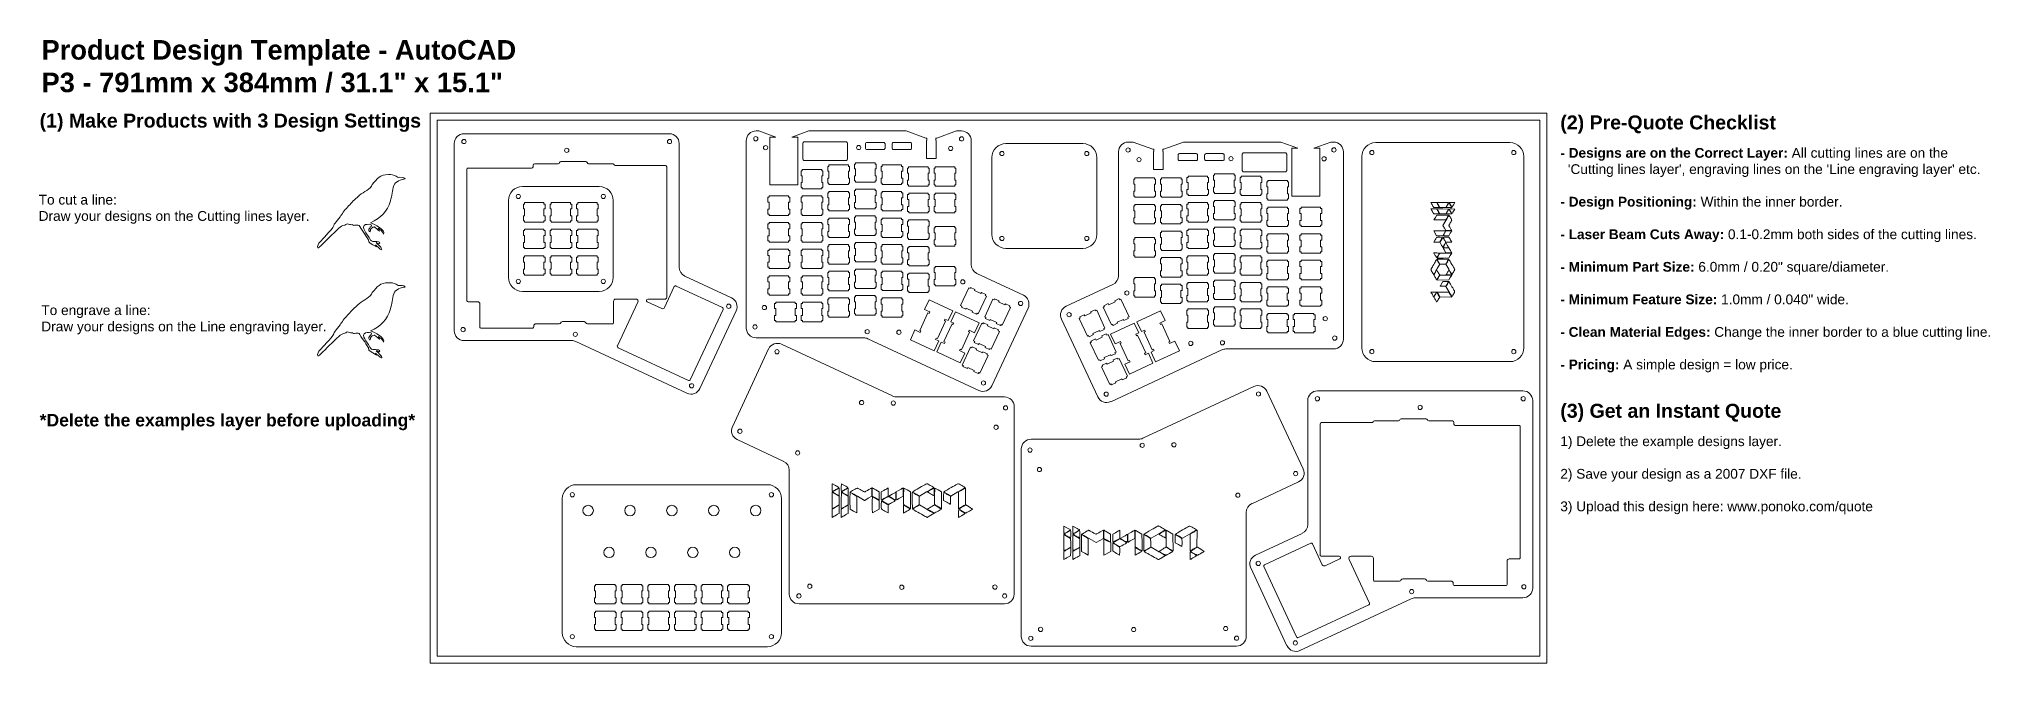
# Model space of a CAD drawing. Header units: millimetres. Extents: x -285 to 1112, y -5 to 442.
import ezdxf

# ---------------------------------------------------------------- set-up
doc = ezdxf.new("R2010")
doc.units = ezdxf.units.MM
doc.header["$MEASUREMENT"] = 0
doc.layers.get('0').update_dxf_attribs({"lineweight": 0, "true_color": 0xf6921e})
doc.layers.add('Cutting lines', color=5, linetype='Continuous', lineweight=0)
doc.layers.add('Line engraving', color=1, linetype='Continuous', lineweight=0)
doc.layers.add('Examples - DELETE before uploading', color=7, linetype='Continuous', lineweight=0, true_color=0xf6921e)
doc.styles.add('Annotative', font='arial.ttf')
doc.styles.get("Standard").update_dxf_attribs({"font": 'arial.ttf'})

msp = doc.modelspace()

# ---------------------------------------------------------------- texts
at = {"layer": 'Examples - DELETE before uploading', "lineweight": 0, "attachment_point": 1}
for s, insert, char_height, width in [('{\\fArial|b1|i0|c0|p34;Product Design Template - AutoCAD\\PP3 - 791mm x 384mm / 31.1" x 15.1"}', (-283.4, 441.5), 14, 378.821), ('{\\fArial|b1|i0|c0|p34;(1) Make Products with 3 Design Settings}', (-284.7, 388.8), 10, 298.928)]:
    msp.add_mtext(s, dxfattribs=dict(at, insert=insert, char_height=char_height, width=width))
at = {"layer": 'Examples - DELETE before uploading', "lineweight": 0, "attachment_point": 1, "style": 'Annotative'}
for s, insert, char_height, width in [('{\\fArial|b1|i0|c0|p34;\\H2.5x;(2) Pre-Quote Checklist\\P}\\P{\\fArial|b1|i0|c0|p34;\\H1.75x;- Designs are on the Correct Layer:\\fArial|b0|i0|c0|p34; All cutting lines are on the \\P  \'Cutting lines layer\', engraving lines on the \'Line engraving layer\' etc.\\P\\P\\fArial|b1|i0|c0|p34;- Design Positioning:\\fArial|b0|i0|c0|p34; Within the inner border.\\P\\fArial|b1|i0|c0|p34;\\P- Laser Beam Cuts Away: \\fArial|b0|i0|c0|p34;0.1-0.2mm both sides of the cutting lines.\\P\\fArial|b1|i0|c0|p34;\\P- Minimum Part Size:\\fArial|b0|i0|c0|p34; 6.0mm / 0.20" square/diameter.\\P\\fArial|b1|i0|c0|p34;\\P- Minimum Feature Size: \\fArial|b0|i0|c0|p34;1.0mm / 0.040" wide.\\P\\fArial|b1|i0|c0|p34;\\P- Clean Material Edges:\\fArial|b0|i0|c0|p34; Change the inner border to a blue cutting line.\\P\\fArial|b1|i0|c0|p34;\\P- Pricing:\\fArial|b0|i0|c0|p34; A simple design = low price.}\\P\\P\\P\\P{\\fArial|b1|i0|c0|p34;\\H2.5x;(3) Get an Instant Quote\\P}\\P{\\H1.75x;1) Delete the example designs layer.\\P\\P2) Save your design as a 2007 DXF file.\\P\\P3) Upload this design here: www.ponoko.com/quote}', (804.6, 387.5), 4, 405.716), ('To cut a line:\\PDraw your designs on the Cutting lines layer.', (-285.4, 330.6), 7, 278.981), ('To engrave a line:\\PDraw your designs on the Line engraving layer.', (-283.5, 251.4), 7, 235.098), ('{\\fArial|b1|i0|c0|p34;*Delete the examples layer before uploading*}', (-284.7, 173.6), 9, 268.883)]:
    msp.add_mtext(s, dxfattribs=dict(at, insert=insert, char_height=char_height, width=width))

# ---------------------------------------------------------------- linework, layer by layer
at = {"lineweight": 0}
for points in [[(-5, -5), (795, -5), (795, 389), (-5, 389)], [(0, 0), (790, 0), (790, 384), (0, 384)]]:
    msp.add_lwpolyline(points, close=True, dxfattribs=at)
at = {"layer": 'Cutting lines', "lineweight": 0}
for p, q in [((12.3, 367.4), (12.3, 233.1)), ((19.3, 374.4), (21.4, 374.4)), ((21.4, 374.4), (57.1, 374.4)), ((57.1, 374.4), (126.9, 374.4)), ((126.9, 374.4), (162.9, 374.4)), ((162.9, 374.4), (166.4, 374.4)), ((173.4, 367.4), (173.4, 278.7)), ((221.5, 369.4), (221.5, 235.1)), ((228.5, 376.4), (230.5, 376.4)), ((230.5, 376.4), (242.6, 372)), ((238.3, 372), (238.3, 337.7)), ((238.3, 372), (242.6, 372)), ((254.2, 372), (266.2, 376.4)), ((254.2, 372), (258.5, 372)), ((258.5, 372), (258.5, 337.7)), ((266.2, 376.4), (336.1, 376.4)), ((336.1, 376.4), (350, 371.3)), ((350.8, 371.3), (350, 371.3)), ((350.8, 369.6), (350.5, 369.6)), ((350.5, 369.6), (350.5, 356.7)), ((350.8, 371.3), (350.8, 369.6)), ((357.3, 371.3), (357.3, 369.6)), ((357.3, 371.3), (358.1, 371.3)), ((357.3, 369.6), (357.6, 369.6)), ((357.6, 369.6), (357.6, 356.7)), ((358.1, 371.3), (372, 376.4)), ((372, 376.4), (375.6, 376.4)), ((382.6, 369.4), (382.6, 280.6)), ((407.4, 367.3), (462.6, 367.3)), ((498.7, 368.4), (495.1, 368.4)), ((512.6, 363.3), (498.7, 368.4)), ((534.6, 368.4), (520.7, 363.3)), ((604.5, 368.4), (534.6, 368.4)), ((616.5, 364), (604.5, 368.4)), ((612.2, 364), (612.2, 329.7)), ((616.5, 364), (612.2, 364)), ((640.2, 368.4), (628.1, 364)), ((632.4, 364), (628.1, 364)), ((632.4, 364), (632.4, 329.7)), ((642.2, 368.4), (640.2, 368.4)), ((22.2, 349.7), (29.1, 349.7)), ((29.1, 349.7), (49.3, 349.7)), ((49.3, 349.7), (67.7, 349.7)), ((68.7, 350.7), (68.7, 351.9)), ((82.7, 352.9), (69.7, 352.9)), ((86.7, 352.9), (82.7, 352.9)), ((105.5, 354.5), (88.7, 354.5)), ((106.5, 354.5), (105.5, 354.5)), ((125, 352.9), (108.5, 352.9)), ((125.7, 352.9), (125, 352.9)), ((125.5, 352.9), (125.5, 352.9)), ((127.6, 351.6), (128.5, 351.6)), ((163.5, 351.6), (128.5, 351.6)), ((163.5, 351.6), (163.5, 351.6)), ((164.5, 350.6), (164.5, 349.8)), ((164.5, 349.8), (164.5, 331.6)), ((350.5, 356.7), (357.6, 356.7)), ((397.4, 302.2), (397.4, 357.3)), ((472.6, 357.3), (472.6, 302.2)), ((488.1, 361.4), (488.1, 272.6)), ((513.4, 363.3), (512.6, 363.3)), ((513.4, 361.6), (513.1, 361.6)), ((513.1, 361.6), (513.1, 348.7)), ((513.4, 363.3), (513.4, 361.6)), ((519.9, 363.3), (519.9, 361.6)), ((519.9, 363.3), (520.7, 363.3)), ((519.9, 361.6), (520.2, 361.6)), ((520.2, 361.6), (520.2, 348.7)), ((649.2, 361.4), (649.2, 227.1)), ((21.2, 347.3), (21.2, 348.7)), ((21.2, 347.3), (21.2, 329.7)), ((61.1, 336.5), (116.2, 336.5)), ((238.3, 337.7), (258.5, 337.7)), ((520.2, 348.7), (513.1, 348.7)), ((51.1, 271.4), (51.1, 326.5)), ((126.2, 326.5), (126.2, 271.4)), ((632.4, 329.7), (612.2, 329.7)), ((462.6, 292.2), (407.4, 292.2)), ((177.4, 272.3), (210.8, 256.7)), ((386.6, 274.3), (420, 258.7)), ((484.1, 266.3), (450.7, 250.7)), ((116.2, 261.4), (61.1, 261.4)), ((214.2, 247.4), (188.3, 191.7)), ((423.4, 249.4), (397.4, 193.7)), ((447.3, 241.4), (473.3, 185.7)), ((19.3, 226.1), (96.4, 226.1)), ((99.4, 225.5), (179, 188.4)), ((228.5, 228.1), (305.6, 228.1)), ((308.6, 227.4), (388.1, 190.3)), ((211.5, 164.4), (237.5, 220.1)), ((326.3, 186.4), (246.8, 223.5)), ((562.1, 219.4), (482.6, 182.3)), ((642.2, 220.1), (565.1, 220.1)), ((406.4, 185.7), (329.3, 185.7)), ((505.6, 156.1), (585.1, 193.2)), ((620.4, 134.1), (594.4, 189.8)), ((623.7, 183.1), (623.7, 94.3)), ((634.3, 190.1), (630.7, 190.1)), ((670.2, 190.1), (634.3, 190.1)), ((740, 190.1), (670.2, 190.1)), ((775.7, 190.1), (740, 190.1)), ((777.8, 190.1), (775.7, 190.1)), ((784.8, 183.1), (784.8, 48.7)), ((413.4, 44.4), (413.4, 178.7)), ((671.4, 168.5), (672.1, 168.5)), ((671.6, 168.5), (671.6, 168.5)), ((672.1, 168.5), (688.7, 168.5)), ((690.6, 170.1), (691.6, 170.1)), ((691.6, 170.1), (708.4, 170.1)), ((710.4, 168.5), (714.4, 168.5)), ((714.4, 168.5), (727.4, 168.5)), ((248.3, 139.5), (214.9, 155.1)), ((425.5, 155.4), (502.6, 155.4)), ((632.6, 166.3), (632.6, 165.4)), ((632.6, 165.4), (632.6, 147.2)), ((633.6, 167.3), (633.6, 167.3)), ((633.6, 167.3), (668.6, 167.3)), ((669.5, 167.3), (668.6, 167.3)), ((728.4, 166.3), (728.4, 167.5)), ((747.8, 165.3), (729.4, 165.3)), ((768, 165.3), (747.8, 165.3)), ((774.9, 165.3), (768, 165.3)), ((775.9, 162.9), (775.9, 164.3)), ((775.9, 162.9), (775.9, 145.3)), ((418.5, 14.1), (418.5, 148.4)), ((252.3, 44.4), (252.3, 133.2)), ((583.6, 109.2), (617, 124.8)), ((579.6, 14.1), (579.6, 102.9)), ((619.7, 87.9), (586.3, 72.4)), ((582.9, 63.1), (608.8, 7.4)), ((262.9, 37.4), (259.3, 37.4)), ((298.8, 37.4), (262.9, 37.4)), ((368.7, 37.4), (298.8, 37.4)), ((404.4, 37.4), (368.7, 37.4)), ((406.4, 37.4), (404.4, 37.4)), ((697.7, 41.1), (618.1, 4)), ((777.8, 41.7), (700.7, 41.7)), ((425.5, 7.1), (427.5, 7.1)), ((427.5, 7.1), (463.2, 7.1)), ((463.2, 7.1), (533.1, 7.1)), ((533.1, 7.1), (569, 7.1)), ((569, 7.1), (572.6, 7.1))]:
    msp.add_line(p, q, dxfattribs=at)
at = {"layer": 'Cutting lines'}
for p, q in [((672.4, 368), (768.5, 368)), ((662.4, 221), (662.4, 358)), ((778.5, 358), (778.5, 221)), ((672.4, 211), (768.5, 211)), ((89.7, 112.8), (89.7, 16.7)), ((99.7, 122.8), (236.7, 122.8)), ((246.7, 112.8), (246.7, 16.7)), ((236.7, 6.7), (99.7, 6.7))]:
    msp.add_line(p, q, dxfattribs=at)
at = {"layer": 'Cutting lines', "lineweight": 0}
for points in [[(263.1, 368.6), (292.9, 368.6, -0.414214), (293.9, 367.6), (293.9, 356.1, -0.414214), (292.9, 355.1), (263.1, 355.1, -0.414214), (262.1, 356.1), (262.1, 367.6, -0.414214)], [(307.9, 368.1), (319.9, 368.1, -0.414214), (320.9, 367.1), (320.9, 364.1, -0.414214), (319.9, 363.1), (307.9, 363.1, -0.414214), (306.9, 364.1), (306.9, 367.1, -0.414214)], [(326.9, 368.1), (338.9, 368.1, -0.414214), (339.9, 367.1), (339.9, 364.1, -0.414214), (338.9, 363.1), (326.9, 363.1, -0.414214), (325.9, 364.1), (325.9, 367.1, -0.414214)], [(543.8, 360.1), (531.8, 360.1, 0.414214), (530.8, 359.1), (530.8, 356.1, 0.414214), (531.8, 355.1), (543.8, 355.1, 0.414214), (544.8, 356.1), (544.8, 359.1, 0.414214)], [(562.8, 360.1), (550.8, 360.1, 0.414214), (549.8, 359.1), (549.8, 356.1, 0.414214), (550.8, 355.1), (562.8, 355.1, 0.414214), (563.8, 356.1), (563.8, 359.1, 0.414214)], [(607.6, 360.7), (577.8, 360.7, 0.414214), (576.8, 359.7), (576.8, 348.1, 0.414214), (577.8, 347.1), (607.6, 347.1, 0.414214), (608.6, 348.1), (608.6, 359.7, 0.414214)]]:
    msp.add_lwpolyline(points, format="xyb", close=True, dxfattribs=at)
at = {"layer": 'Cutting lines'}
for points in [[(294.7, 352), (294.7, 351), (295.5, 351), (295.5, 347.5), (294.7, 347.5), (294.7, 342.5), (295.5, 342.5), (295.5, 339), (294.7, 339), (294.7, 338), (280.7, 338), (280.7, 339), (279.9, 339), (279.9, 342.5), (280.7, 342.5), (280.7, 347.5), (279.9, 347.5), (279.9, 351), (280.7, 351), (280.7, 352)], [(313.7, 353.6), (313.7, 352.6), (314.5, 352.6), (314.5, 349.1), (313.7, 349.1), (313.7, 344.1), (314.5, 344.1), (314.5, 340.6), (313.7, 340.6), (313.7, 339.6), (299.7, 339.6), (299.7, 340.6), (298.9, 340.6), (298.9, 344.1), (299.7, 344.1), (299.7, 349.1), (298.9, 349.1), (298.9, 352.6), (299.7, 352.6), (299.7, 353.6)], [(332.7, 352), (332.7, 351), (333.6, 351), (333.6, 347.5), (332.7, 347.5), (332.7, 342.5), (333.6, 342.5), (333.6, 339), (332.7, 339), (332.7, 338), (318.8, 338), (318.8, 339), (318, 339), (318, 342.5), (318.8, 342.5), (318.8, 347.5), (318, 347.5), (318, 351), (318.8, 351), (318.8, 352)], [(351.8, 350.7), (351.8, 349.7), (352.6, 349.7), (352.6, 346.2), (351.8, 346.2), (351.8, 341.2), (352.6, 341.2), (352.6, 337.7), (351.8, 337.7), (351.8, 336.7), (337.8, 336.7), (337.8, 337.7), (337, 337.7), (337, 341.2), (337.8, 341.2), (337.8, 346.2), (337, 346.2), (337, 349.7), (337.8, 349.7), (337.8, 350.7)], [(370.9, 350.7), (370.9, 349.7), (371.7, 349.7), (371.7, 346.2), (370.9, 346.2), (370.9, 341.2), (371.7, 341.2), (371.7, 337.7), (370.9, 337.7), (370.9, 336.7), (356.9, 336.7), (356.9, 337.7), (356.1, 337.7), (356.1, 341.2), (356.9, 341.2), (356.9, 346.2), (356.1, 346.2), (356.1, 349.7), (356.9, 349.7), (356.9, 350.7)], [(275.6, 348.8), (275.6, 347.8), (276.4, 347.8), (276.4, 344.3), (275.6, 344.3), (275.6, 339.3), (276.4, 339.3), (276.4, 335.8), (275.6, 335.8), (275.6, 334.8), (261.6, 334.8), (261.6, 335.8), (260.8, 335.8), (260.8, 339.3), (261.6, 339.3), (261.6, 344.3), (260.8, 344.3), (260.8, 347.8), (261.6, 347.8), (261.6, 348.8)], [(499.8, 342.7), (499.8, 341.7), (499, 341.7), (499, 338.2), (499.8, 338.2), (499.8, 333.2), (499, 333.2), (499, 329.7), (499.8, 329.7), (499.8, 328.8), (513.8, 328.8), (513.8, 329.7), (514.6, 329.7), (514.6, 333.2), (513.8, 333.2), (513.8, 338.2), (514.6, 338.2), (514.6, 341.7), (513.8, 341.7), (513.8, 342.7)], [(518.9, 342.7), (518.9, 341.7), (518.1, 341.7), (518.1, 338.2), (518.9, 338.2), (518.9, 333.2), (518.1, 333.2), (518.1, 329.7), (518.9, 329.7), (518.9, 328.8), (532.9, 328.8), (532.9, 329.7), (533.7, 329.7), (533.7, 333.2), (532.9, 333.2), (532.9, 338.2), (533.7, 338.2), (533.7, 341.7), (532.9, 341.7), (532.9, 342.7)], [(538, 344), (538, 343), (537.1, 343), (537.1, 339.5), (538, 339.5), (538, 334.5), (537.1, 334.5), (537.1, 331), (538, 331), (538, 330.1), (551.9, 330.1), (551.9, 331), (552.7, 331), (552.7, 334.5), (551.9, 334.5), (551.9, 339.5), (552.7, 339.5), (552.7, 343), (551.9, 343), (551.9, 344)], [(557, 345.6), (557, 344.6), (556.2, 344.6), (556.2, 341.1), (557, 341.1), (557, 336.1), (556.2, 336.1), (556.2, 332.6), (557, 332.6), (557, 331.6), (571, 331.6), (571, 332.6), (571.8, 332.6), (571.8, 336.1), (571, 336.1), (571, 341.1), (571.8, 341.1), (571.8, 344.6), (571, 344.6), (571, 345.6)], [(576, 344), (576, 343), (575.2, 343), (575.2, 339.5), (576, 339.5), (576, 334.5), (575.2, 334.5), (575.2, 331), (576, 331), (576, 330), (590, 330), (590, 331), (590.8, 331), (590.8, 334.5), (590, 334.5), (590, 339.5), (590.8, 339.5), (590.8, 343), (590, 343), (590, 344)], [(595.1, 340.8), (595.1, 339.8), (594.3, 339.8), (594.3, 336.3), (595.1, 336.3), (595.1, 331.3), (594.3, 331.3), (594.3, 327.8), (595.1, 327.8), (595.1, 326.8), (609.1, 326.8), (609.1, 327.8), (609.9, 327.8), (609.9, 331.3), (609.1, 331.3), (609.1, 336.3), (609.9, 336.3), (609.9, 339.8), (609.1, 339.8), (609.1, 340.8)], [(76.5, 325), (76.5, 324), (77.4, 324), (77.4, 320.5), (76.5, 320.5), (76.5, 315.5), (77.4, 315.5), (77.4, 312), (76.5, 312), (76.5, 311.1), (62.6, 311.1), (62.6, 312), (61.8, 312), (61.8, 315.5), (62.6, 315.5), (62.6, 320.5), (61.8, 320.5), (61.8, 324), (62.6, 324), (62.6, 325)], [(95.6, 325), (95.6, 324), (96.4, 324), (96.4, 320.5), (95.6, 320.5), (95.6, 315.5), (96.4, 315.5), (96.4, 312), (95.6, 312), (95.6, 311.1), (81.7, 311.1), (81.7, 312), (80.9, 312), (80.9, 315.5), (81.7, 315.5), (81.7, 320.5), (80.9, 320.5), (80.9, 324), (81.7, 324), (81.7, 325)], [(114.7, 325), (114.7, 324), (115.5, 324), (115.5, 320.5), (114.7, 320.5), (114.7, 315.5), (115.5, 315.5), (115.5, 312), (114.7, 312), (114.7, 311.1), (100.8, 311.1), (100.8, 312), (99.9, 312), (99.9, 315.5), (100.8, 315.5), (100.8, 320.5), (99.9, 320.5), (99.9, 324), (100.8, 324), (100.8, 325)], [(251.8, 329.8), (251.8, 328.8), (252.6, 328.8), (252.6, 325.3), (251.8, 325.3), (251.8, 320.3), (252.6, 320.3), (252.6, 316.8), (251.8, 316.8), (251.8, 315.8), (237.8, 315.8), (237.8, 316.8), (237, 316.8), (237, 320.3), (237.8, 320.3), (237.8, 325.3), (237, 325.3), (237, 328.8), (237.8, 328.8), (237.8, 329.8)], [(275.6, 329.8), (275.6, 328.8), (276.4, 328.8), (276.4, 325.3), (275.6, 325.3), (275.6, 320.3), (276.4, 320.3), (276.4, 316.8), (275.6, 316.8), (275.6, 315.8), (261.6, 315.8), (261.6, 316.8), (260.8, 316.8), (260.8, 320.3), (261.6, 320.3), (261.6, 325.3), (260.8, 325.3), (260.8, 328.8), (261.6, 328.8), (261.6, 329.8)], [(294.7, 332.9), (294.7, 332), (295.5, 332), (295.5, 328.5), (294.7, 328.5), (294.7, 323.5), (295.5, 323.5), (295.5, 320), (294.7, 320), (294.7, 319), (280.7, 319), (280.7, 320), (279.9, 320), (279.9, 323.5), (280.7, 323.5), (280.7, 328.5), (279.9, 328.5), (279.9, 332), (280.7, 332), (280.7, 332.9)], [(313.7, 334.6), (313.7, 333.6), (314.5, 333.6), (314.5, 330.1), (313.7, 330.1), (313.7, 325.1), (314.5, 325.1), (314.5, 321.6), (313.7, 321.6), (313.7, 320.6), (299.7, 320.6), (299.7, 321.6), (298.9, 321.6), (298.9, 325.1), (299.7, 325.1), (299.7, 330.1), (298.9, 330.1), (298.9, 333.6), (299.7, 333.6), (299.7, 334.6)], [(332.7, 333), (332.7, 332), (333.6, 332), (333.6, 328.5), (332.7, 328.5), (332.7, 323.5), (333.6, 323.5), (333.6, 320), (332.7, 320), (332.7, 319), (318.8, 319), (318.8, 320), (318, 320), (318, 323.5), (318.8, 323.5), (318.8, 328.5), (318, 328.5), (318, 332), (318.8, 332), (318.8, 333)], [(351.8, 331.7), (351.8, 330.7), (352.6, 330.7), (352.6, 327.2), (351.8, 327.2), (351.8, 322.2), (352.6, 322.2), (352.6, 318.7), (351.8, 318.7), (351.8, 317.7), (337.9, 317.7), (337.9, 318.7), (337, 318.7), (337, 322.2), (337.9, 322.2), (337.9, 327.2), (337, 327.2), (337, 330.7), (337.9, 330.7), (337.9, 331.7)], [(370.9, 331.7), (370.9, 330.7), (371.7, 330.7), (371.7, 327.2), (370.9, 327.2), (370.9, 322.2), (371.7, 322.2), (371.7, 318.7), (370.9, 318.7), (370.9, 317.7), (356.9, 317.7), (356.9, 318.7), (356.1, 318.7), (356.1, 322.2), (356.9, 322.2), (356.9, 327.2), (356.1, 327.2), (356.1, 330.7), (356.9, 330.7), (356.9, 331.7)], [(499.8, 323.7), (499.8, 322.7), (499, 322.7), (499, 319.2), (499.8, 319.2), (499.8, 314.2), (499, 314.2), (499, 310.7), (499.8, 310.7), (499.8, 309.7), (513.8, 309.7), (513.8, 310.7), (514.6, 310.7), (514.6, 314.2), (513.8, 314.2), (513.8, 319.2), (514.6, 319.2), (514.6, 322.7), (513.8, 322.7), (513.8, 323.7)], [(518.9, 323.7), (518.9, 322.7), (518.1, 322.7), (518.1, 319.2), (518.9, 319.2), (518.9, 314.2), (518.1, 314.2), (518.1, 310.7), (518.9, 310.7), (518.9, 309.7), (532.8, 309.7), (532.8, 310.7), (533.7, 310.7), (533.7, 314.2), (532.8, 314.2), (532.8, 319.2), (533.7, 319.2), (533.7, 322.7), (532.8, 322.7), (532.8, 323.7)], [(538, 325), (538, 324), (537.1, 324), (537.1, 320.5), (538, 320.5), (538, 315.5), (537.1, 315.5), (537.1, 312), (538, 312), (538, 311), (551.9, 311), (551.9, 312), (552.7, 312), (552.7, 315.5), (551.9, 315.5), (551.9, 320.5), (552.7, 320.5), (552.7, 324), (551.9, 324), (551.9, 325)], [(557, 326.6), (557, 325.6), (556.2, 325.6), (556.2, 322.1), (557, 322.1), (557, 317.1), (556.2, 317.1), (556.2, 313.6), (557, 313.6), (557, 312.6), (571, 312.6), (571, 313.6), (571.8, 313.6), (571.8, 317.1), (571, 317.1), (571, 322.1), (571.8, 322.1), (571.8, 325.6), (571, 325.6), (571, 326.6)], [(576, 325), (576, 324), (575.2, 324), (575.2, 320.5), (576, 320.5), (576, 315.5), (575.2, 315.5), (575.2, 312), (576, 312), (576, 311), (590, 311), (590, 312), (590.8, 312), (590.8, 315.5), (590, 315.5), (590, 320.5), (590.8, 320.5), (590.8, 324), (590, 324), (590, 325)], [(595.1, 321.8), (595.1, 320.8), (594.3, 320.8), (594.3, 317.3), (595.1, 317.3), (595.1, 312.3), (594.3, 312.3), (594.3, 308.8), (595.1, 308.8), (595.1, 307.8), (609.1, 307.8), (609.1, 308.8), (609.9, 308.8), (609.9, 312.3), (609.1, 312.3), (609.1, 317.3), (609.9, 317.3), (609.9, 320.8), (609.1, 320.8), (609.1, 321.8)], [(618.9, 321.8), (618.9, 320.8), (618.1, 320.8), (618.1, 317.3), (618.9, 317.3), (618.9, 312.3), (618.1, 312.3), (618.1, 308.8), (618.9, 308.8), (618.9, 307.8), (632.9, 307.8), (632.9, 308.8), (633.7, 308.8), (633.7, 312.3), (632.9, 312.3), (632.9, 317.3), (633.7, 317.3), (633.7, 320.8), (632.9, 320.8), (632.9, 321.8)], [(251.8, 310.7), (251.8, 309.7), (252.6, 309.7), (252.6, 306.2), (251.8, 306.2), (251.8, 301.2), (252.6, 301.2), (252.6, 297.7), (251.8, 297.7), (251.8, 296.7), (237.8, 296.7), (237.8, 297.7), (237, 297.7), (237, 301.2), (237.8, 301.2), (237.8, 306.2), (237, 306.2), (237, 309.7), (237.8, 309.7), (237.8, 310.7)], [(275.6, 310.7), (275.6, 309.7), (276.4, 309.7), (276.4, 306.2), (275.6, 306.2), (275.6, 301.2), (276.4, 301.2), (276.4, 297.7), (275.6, 297.7), (275.6, 296.7), (261.6, 296.7), (261.6, 297.7), (260.8, 297.7), (260.8, 301.2), (261.6, 301.2), (261.6, 306.2), (260.8, 306.2), (260.8, 309.7), (261.6, 309.7), (261.6, 310.7)], [(294.7, 313.9), (294.7, 312.9), (295.5, 312.9), (295.5, 309.4), (294.7, 309.4), (294.7, 304.4), (295.5, 304.4), (295.5, 300.9), (294.7, 300.9), (294.7, 299.9), (280.7, 299.9), (280.7, 300.9), (279.9, 300.9), (279.9, 304.4), (280.7, 304.4), (280.7, 309.4), (279.9, 309.4), (279.9, 312.9), (280.7, 312.9), (280.7, 313.9)], [(313.7, 315.5), (313.7, 314.5), (314.5, 314.5), (314.5, 311), (313.7, 311), (313.7, 306), (314.5, 306), (314.5, 302.5), (313.7, 302.5), (313.7, 301.5), (299.7, 301.5), (299.7, 302.5), (298.9, 302.5), (298.9, 306), (299.7, 306), (299.7, 311), (298.9, 311), (298.9, 314.5), (299.7, 314.5), (299.7, 315.5)], [(332.7, 313.9), (332.7, 312.9), (333.6, 312.9), (333.6, 309.4), (332.7, 309.4), (332.7, 304.4), (333.6, 304.4), (333.6, 300.9), (332.7, 300.9), (332.7, 300), (318.8, 300), (318.8, 300.9), (318, 300.9), (318, 304.4), (318.8, 304.4), (318.8, 309.4), (318, 309.4), (318, 312.9), (318.8, 312.9), (318.8, 313.9)], [(351.8, 312.6), (351.8, 311.6), (352.6, 311.6), (352.6, 308.1), (351.8, 308.1), (351.8, 303.1), (352.6, 303.1), (352.6, 299.6), (351.8, 299.6), (351.8, 298.6), (337.8, 298.6), (337.8, 299.6), (337, 299.6), (337, 303.1), (337.8, 303.1), (337.8, 308.1), (337, 308.1), (337, 311.6), (337.8, 311.6), (337.8, 312.6)], [(370.9, 307.9), (370.9, 306.9), (371.7, 306.9), (371.7, 303.4), (370.9, 303.4), (370.9, 298.4), (371.7, 298.4), (371.7, 294.9), (370.9, 294.9), (370.9, 293.9), (356.9, 293.9), (356.9, 294.9), (356.1, 294.9), (356.1, 298.4), (356.9, 298.4), (356.9, 303.4), (356.1, 303.4), (356.1, 306.9), (356.9, 306.9), (356.9, 307.9)], [(557, 307.5), (557, 306.5), (556.2, 306.5), (556.2, 303), (557, 303), (557, 298), (556.2, 298), (556.2, 294.5), (557, 294.5), (557, 293.5), (571, 293.5), (571, 294.5), (571.8, 294.5), (571.8, 298), (571, 298), (571, 303), (571.8, 303), (571.8, 306.5), (571, 306.5), (571, 307.5)], [(76.5, 305.9), (76.5, 305), (77.4, 305), (77.4, 301.5), (76.5, 301.5), (76.5, 296.4), (77.4, 296.4), (77.4, 292.9), (76.5, 292.9), (76.5, 292), (62.6, 292), (62.6, 292.9), (61.8, 292.9), (61.8, 296.4), (62.6, 296.4), (62.6, 301.5), (61.8, 301.5), (61.8, 305), (62.6, 305), (62.6, 305.9)], [(95.6, 305.9), (95.6, 305), (96.4, 305), (96.4, 301.5), (95.6, 301.5), (95.6, 296.4), (96.4, 296.4), (96.4, 292.9), (95.6, 292.9), (95.6, 292), (81.7, 292), (81.7, 292.9), (80.9, 292.9), (80.9, 296.4), (81.7, 296.4), (81.7, 301.5), (80.9, 301.5), (80.9, 305), (81.7, 305), (81.7, 305.9)], [(114.7, 305.9), (114.7, 305), (115.5, 305), (115.5, 301.5), (114.7, 301.5), (114.7, 296.4), (115.5, 296.4), (115.5, 292.9), (114.7, 292.9), (114.7, 292), (100.8, 292), (100.8, 292.9), (99.9, 292.9), (99.9, 296.4), (100.8, 296.4), (100.8, 301.5), (99.9, 301.5), (99.9, 305), (100.8, 305), (100.8, 305.9)], [(294.7, 294.9), (294.7, 293.9), (295.5, 293.9), (295.5, 290.4), (294.7, 290.4), (294.7, 285.4), (295.5, 285.4), (295.5, 281.9), (294.7, 281.9), (294.7, 280.9), (280.7, 280.9), (280.7, 281.9), (279.9, 281.9), (279.9, 285.4), (280.7, 285.4), (280.7, 290.4), (279.9, 290.4), (279.9, 293.9), (280.7, 293.9), (280.7, 294.9)], [(313.7, 296.5), (313.7, 295.5), (314.5, 295.5), (314.5, 292), (313.7, 292), (313.7, 287), (314.5, 287), (314.5, 283.5), (313.7, 283.5), (313.7, 282.5), (299.8, 282.5), (299.8, 283.5), (298.9, 283.5), (298.9, 287), (299.8, 287), (299.8, 292), (298.9, 292), (298.9, 295.5), (299.8, 295.5), (299.8, 296.5)], [(332.8, 294.9), (332.8, 293.9), (333.6, 293.9), (333.6, 290.4), (332.8, 290.4), (332.8, 285.4), (333.6, 285.4), (333.6, 281.9), (332.8, 281.9), (332.8, 280.9), (318.8, 280.9), (318.8, 281.9), (318, 281.9), (318, 285.4), (318.8, 285.4), (318.8, 290.4), (318, 290.4), (318, 293.9), (318.8, 293.9), (318.8, 294.9)], [(351.8, 293.6), (351.8, 292.6), (352.6, 292.6), (352.6, 289.1), (351.8, 289.1), (351.8, 284.1), (352.6, 284.1), (352.6, 280.6), (351.8, 280.6), (351.8, 279.6), (337.9, 279.6), (337.9, 280.6), (337, 280.6), (337, 284.1), (337.9, 284.1), (337.9, 289.1), (337, 289.1), (337, 292.6), (337.9, 292.6), (337.9, 293.6)], [(499.8, 299.9), (499.8, 298.9), (499, 298.9), (499, 295.4), (499.8, 295.4), (499.8, 290.4), (499, 290.4), (499, 286.9), (499.8, 286.9), (499.8, 285.9), (513.8, 285.9), (513.8, 286.9), (514.6, 286.9), (514.6, 290.4), (513.8, 290.4), (513.8, 295.4), (514.6, 295.4), (514.6, 298.9), (513.8, 298.9), (513.8, 299.9)], [(518.9, 304.6), (518.9, 303.6), (518.1, 303.6), (518.1, 300.1), (518.9, 300.1), (518.9, 295.1), (518.1, 295.1), (518.1, 291.6), (518.9, 291.6), (518.9, 290.7), (532.9, 290.7), (532.9, 291.6), (533.7, 291.6), (533.7, 295.1), (532.9, 295.1), (532.9, 300.1), (533.7, 300.1), (533.7, 303.6), (532.9, 303.6), (532.9, 304.6)], [(538, 305.9), (538, 305), (537.1, 305), (537.1, 301.5), (538, 301.5), (538, 296.4), (537.1, 296.4), (537.1, 292.9), (538, 292.9), (538, 292), (551.9, 292), (551.9, 292.9), (552.7, 292.9), (552.7, 296.4), (551.9, 296.4), (551.9, 301.5), (552.7, 301.5), (552.7, 305), (551.9, 305), (551.9, 305.9)], [(576, 305.9), (576, 304.9), (575.2, 304.9), (575.2, 301.4), (576, 301.4), (576, 296.4), (575.2, 296.4), (575.2, 292.9), (576, 292.9), (576, 291.9), (590, 291.9), (590, 292.9), (590.8, 292.9), (590.8, 296.4), (590, 296.4), (590, 301.4), (590.8, 301.4), (590.8, 304.9), (590, 304.9), (590, 305.9)], [(595.1, 302.7), (595.1, 301.7), (594.3, 301.7), (594.3, 298.2), (595.1, 298.2), (595.1, 293.2), (594.3, 293.2), (594.3, 289.7), (595.1, 289.7), (595.1, 288.7), (609.1, 288.7), (609.1, 289.7), (609.9, 289.7), (609.9, 293.2), (609.1, 293.2), (609.1, 298.2), (609.9, 298.2), (609.9, 301.7), (609.1, 301.7), (609.1, 302.7)], [(618.9, 302.7), (618.9, 301.7), (618.1, 301.7), (618.1, 298.2), (618.9, 298.2), (618.9, 293.2), (618.1, 293.2), (618.1, 289.7), (618.9, 289.7), (618.9, 288.8), (632.9, 288.8), (632.9, 289.7), (633.7, 289.7), (633.7, 293.2), (632.9, 293.2), (632.9, 298.2), (633.7, 298.2), (633.7, 301.7), (632.9, 301.7), (632.9, 302.7)], [(76.5, 286.8), (76.5, 285.9), (77.4, 285.9), (77.4, 282.4), (76.5, 282.4), (76.5, 277.4), (77.4, 277.4), (77.4, 273.9), (76.5, 273.9), (76.5, 272.9), (62.6, 272.9), (62.6, 273.9), (61.8, 273.9), (61.8, 277.4), (62.6, 277.4), (62.6, 282.4), (61.8, 282.4), (61.8, 285.9), (62.6, 285.9), (62.6, 286.8)], [(95.6, 286.8), (95.6, 285.9), (96.4, 285.9), (96.4, 282.4), (95.6, 282.4), (95.6, 277.4), (96.4, 277.4), (96.4, 273.9), (95.6, 273.9), (95.6, 272.9), (81.7, 272.9), (81.7, 273.9), (80.9, 273.9), (80.9, 277.4), (81.7, 277.4), (81.7, 282.4), (80.9, 282.4), (80.9, 285.9), (81.7, 285.9), (81.7, 286.8)], [(114.7, 286.8), (114.7, 285.9), (115.5, 285.9), (115.5, 282.4), (114.7, 282.4), (114.7, 277.4), (115.5, 277.4), (115.5, 273.9), (114.7, 273.9), (114.7, 272.9), (100.8, 272.9), (100.8, 273.9), (99.9, 273.9), (99.9, 277.4), (100.8, 277.4), (100.8, 282.4), (99.9, 282.4), (99.9, 285.9), (100.8, 285.9), (100.8, 286.8)], [(251.8, 291.7), (251.8, 290.7), (252.6, 290.7), (252.6, 287.2), (251.8, 287.2), (251.8, 282.2), (252.6, 282.2), (252.6, 278.7), (251.8, 278.7), (251.8, 277.7), (237.8, 277.7), (237.8, 278.7), (237, 278.7), (237, 282.2), (237.8, 282.2), (237.8, 287.2), (237, 287.2), (237, 290.7), (237.8, 290.7), (237.8, 291.7)], [(275.6, 291.7), (275.6, 290.7), (276.4, 290.7), (276.4, 287.2), (275.6, 287.2), (275.6, 282.2), (276.4, 282.2), (276.4, 278.7), (275.6, 278.7), (275.6, 277.7), (261.6, 277.7), (261.6, 278.7), (260.8, 278.7), (260.8, 282.2), (261.6, 282.2), (261.6, 287.2), (260.8, 287.2), (260.8, 290.7), (261.6, 290.7), (261.6, 291.7)], [(518.9, 285.6), (518.9, 284.6), (518.1, 284.6), (518.1, 281.1), (518.9, 281.1), (518.9, 276.1), (518.1, 276.1), (518.1, 272.6), (518.9, 272.6), (518.9, 271.6), (532.8, 271.6), (532.8, 272.6), (533.7, 272.6), (533.7, 276.1), (532.8, 276.1), (532.8, 281.1), (533.7, 281.1), (533.7, 284.6), (532.8, 284.6), (532.8, 285.6)], [(537.9, 286.9), (537.9, 285.9), (537.1, 285.9), (537.1, 282.4), (537.9, 282.4), (537.9, 277.4), (537.1, 277.4), (537.1, 273.9), (537.9, 273.9), (537.9, 272.9), (551.9, 272.9), (551.9, 273.9), (552.7, 273.9), (552.7, 277.4), (551.9, 277.4), (551.9, 282.4), (552.7, 282.4), (552.7, 285.9), (551.9, 285.9), (551.9, 286.9)], [(557, 288.5), (557, 287.5), (556.2, 287.5), (556.2, 284), (557, 284), (557, 279), (556.2, 279), (556.2, 275.5), (557, 275.5), (557, 274.5), (570.9, 274.5), (570.9, 275.5), (571.8, 275.5), (571.8, 279), (570.9, 279), (570.9, 284), (571.8, 284), (571.8, 287.5), (570.9, 287.5), (570.9, 288.5)], [(576, 286.9), (576, 285.9), (575.2, 285.9), (575.2, 282.4), (576, 282.4), (576, 277.4), (575.2, 277.4), (575.2, 273.9), (576, 273.9), (576, 272.9), (590, 272.9), (590, 273.9), (590.8, 273.9), (590.8, 277.4), (590, 277.4), (590, 282.4), (590.8, 282.4), (590.8, 285.9), (590, 285.9), (590, 286.9)], [(595.1, 283.7), (595.1, 282.7), (594.3, 282.7), (594.3, 279.2), (595.1, 279.2), (595.1, 274.2), (594.3, 274.2), (594.3, 270.7), (595.1, 270.7), (595.1, 269.7), (609.1, 269.7), (609.1, 270.7), (609.9, 270.7), (609.9, 274.2), (609.1, 274.2), (609.1, 279.2), (609.9, 279.2), (609.9, 282.7), (609.1, 282.7), (609.1, 283.7)], [(618.9, 283.7), (618.9, 282.7), (618.1, 282.7), (618.1, 279.2), (618.9, 279.2), (618.9, 274.2), (618.1, 274.2), (618.1, 270.7), (618.9, 270.7), (618.9, 269.7), (632.9, 269.7), (632.9, 270.7), (633.7, 270.7), (633.7, 274.2), (632.9, 274.2), (632.9, 279.2), (633.7, 279.2), (633.7, 282.7), (632.9, 282.7), (632.9, 283.7)], [(251.8, 272.6), (251.8, 271.6), (252.6, 271.6), (252.6, 268.1), (251.8, 268.1), (251.8, 263.1), (252.6, 263.1), (252.6, 259.6), (251.8, 259.6), (251.8, 258.7), (237.8, 258.7), (237.8, 259.6), (237, 259.6), (237, 263.1), (237.8, 263.1), (237.8, 268.1), (237, 268.1), (237, 271.6), (237.8, 271.6), (237.8, 272.6)], [(275.6, 272.6), (275.6, 271.6), (276.4, 271.6), (276.4, 268.1), (275.6, 268.1), (275.6, 263.1), (276.4, 263.1), (276.4, 259.6), (275.6, 259.6), (275.6, 258.7), (261.7, 258.7), (261.7, 259.6), (260.8, 259.6), (260.8, 263.1), (261.7, 263.1), (261.7, 268.1), (260.8, 268.1), (260.8, 271.6), (261.7, 271.6), (261.7, 272.6)], [(294.7, 275.8), (294.7, 274.8), (295.5, 274.8), (295.5, 271.3), (294.7, 271.3), (294.7, 266.3), (295.5, 266.3), (295.5, 262.8), (294.7, 262.8), (294.7, 261.8), (280.7, 261.8), (280.7, 262.8), (279.9, 262.8), (279.9, 266.3), (280.7, 266.3), (280.7, 271.3), (279.9, 271.3), (279.9, 274.8), (280.7, 274.8), (280.7, 275.8)], [(313.7, 277.4), (313.7, 276.4), (314.5, 276.4), (314.5, 272.9), (313.7, 272.9), (313.7, 267.9), (314.5, 267.9), (314.5, 264.4), (313.7, 264.4), (313.7, 263.4), (299.8, 263.4), (299.8, 264.4), (298.9, 264.4), (298.9, 267.9), (299.8, 267.9), (299.8, 272.9), (298.9, 272.9), (298.9, 276.4), (299.8, 276.4), (299.8, 277.4)], [(332.8, 275.8), (332.8, 274.9), (333.6, 274.9), (333.6, 271.4), (332.8, 271.4), (332.8, 266.3), (333.6, 266.3), (333.6, 262.8), (332.8, 262.8), (332.8, 261.9), (318.8, 261.9), (318.8, 262.8), (318, 262.8), (318, 266.3), (318.8, 266.3), (318.8, 271.4), (318, 271.4), (318, 274.9), (318.8, 274.9), (318.8, 275.8)], [(351.8, 274.5), (351.8, 273.6), (352.6, 273.6), (352.6, 270.1), (351.8, 270.1), (351.8, 265), (352.6, 265), (352.6, 261.5), (351.8, 261.5), (351.8, 260.6), (337.9, 260.6), (337.9, 261.5), (337, 261.5), (337, 265), (337.9, 265), (337.9, 270.1), (337, 270.1), (337, 273.6), (337.9, 273.6), (337.9, 274.5)], [(370.9, 279.3), (370.9, 278.3), (371.7, 278.3), (371.7, 274.8), (370.9, 274.8), (370.9, 269.8), (371.7, 269.8), (371.7, 266.3), (370.9, 266.3), (370.9, 265.3), (356.9, 265.3), (356.9, 266.3), (356.1, 266.3), (356.1, 269.8), (356.9, 269.8), (356.9, 274.8), (356.1, 274.8), (356.1, 278.3), (356.9, 278.3), (356.9, 279.3)], [(499.8, 271.3), (499.8, 270.3), (499, 270.3), (499, 266.8), (499.8, 266.8), (499.8, 261.8), (499, 261.8), (499, 258.3), (499.8, 258.3), (499.8, 257.3), (513.8, 257.3), (513.8, 258.3), (514.6, 258.3), (514.6, 261.8), (513.8, 261.8), (513.8, 266.8), (514.6, 266.8), (514.6, 270.3), (513.8, 270.3), (513.8, 271.3)], [(518.9, 266.5), (518.9, 265.6), (518.1, 265.6), (518.1, 262.1), (518.9, 262.1), (518.9, 257.1), (518.1, 257.1), (518.1, 253.6), (518.9, 253.6), (518.9, 252.6), (532.8, 252.6), (532.8, 253.6), (533.7, 253.6), (533.7, 257.1), (532.8, 257.1), (532.8, 262.1), (533.7, 262.1), (533.7, 265.6), (532.8, 265.6), (532.8, 266.5)], [(537.9, 267.8), (537.9, 266.9), (537.1, 266.9), (537.1, 263.4), (537.9, 263.4), (537.9, 258.4), (537.1, 258.4), (537.1, 254.9), (537.9, 254.9), (537.9, 253.9), (551.9, 253.9), (551.9, 254.9), (552.7, 254.9), (552.7, 258.4), (551.9, 258.4), (551.9, 263.4), (552.7, 263.4), (552.7, 266.9), (551.9, 266.9), (551.9, 267.8)], [(557, 269.4), (557, 268.4), (556.2, 268.4), (556.2, 264.9), (557, 264.9), (557, 259.9), (556.2, 259.9), (556.2, 256.4), (557, 256.4), (557, 255.5), (570.9, 255.5), (570.9, 256.4), (571.8, 256.4), (571.8, 259.9), (570.9, 259.9), (570.9, 264.9), (571.8, 264.9), (571.8, 268.4), (570.9, 268.4), (570.9, 269.4)], [(576, 267.8), (576, 266.8), (575.2, 266.8), (575.2, 263.3), (576, 263.3), (576, 258.3), (575.2, 258.3), (575.2, 254.8), (576, 254.8), (576, 253.8), (590, 253.8), (590, 254.8), (590.8, 254.8), (590.8, 258.3), (590, 258.3), (590, 263.3), (590.8, 263.3), (590.8, 266.8), (590, 266.8), (590, 267.8)], [(256.6, 253.6), (256.6, 252.6), (257.4, 252.6), (257.4, 249.1), (256.6, 249.1), (256.6, 244.1), (257.4, 244.1), (257.4, 240.6), (256.6, 240.6), (256.6, 239.6), (242.6, 239.6), (242.6, 240.6), (241.8, 240.6), (241.8, 244.1), (242.6, 244.1), (242.6, 249.1), (241.8, 249.1), (241.8, 252.6), (242.6, 252.6), (242.6, 253.6)], [(275.6, 253.6), (275.6, 252.6), (276.4, 252.6), (276.4, 249.1), (275.6, 249.1), (275.6, 244.1), (276.4, 244.1), (276.4, 240.6), (275.6, 240.6), (275.6, 239.6), (261.7, 239.6), (261.7, 240.6), (260.8, 240.6), (260.8, 244.1), (261.7, 244.1), (261.7, 249.1), (260.8, 249.1), (260.8, 252.6), (261.7, 252.6), (261.7, 253.6)], [(294.7, 256.8), (294.7, 255.8), (295.5, 255.8), (295.5, 252.3), (294.7, 252.3), (294.7, 247.3), (295.5, 247.3), (295.5, 243.8), (294.7, 243.8), (294.7, 242.8), (280.7, 242.8), (280.7, 243.8), (279.9, 243.8), (279.9, 247.3), (280.7, 247.3), (280.7, 252.3), (279.9, 252.3), (279.9, 255.8), (280.7, 255.8), (280.7, 256.8)], [(313.7, 258.4), (313.7, 257.4), (314.5, 257.4), (314.5, 253.9), (313.7, 253.9), (313.7, 248.9), (314.5, 248.9), (314.5, 245.4), (313.7, 245.4), (313.7, 244.4), (299.8, 244.4), (299.8, 245.4), (298.9, 245.4), (298.9, 248.9), (299.8, 248.9), (299.8, 253.9), (298.9, 253.9), (298.9, 257.4), (299.8, 257.4), (299.8, 258.4)], [(332.8, 256.8), (332.8, 255.8), (333.6, 255.8), (333.6, 252.3), (332.8, 252.3), (332.8, 247.3), (333.6, 247.3), (333.6, 243.8), (332.8, 243.8), (332.8, 242.8), (318.8, 242.8), (318.8, 243.8), (318, 243.8), (318, 247.3), (318.8, 247.3), (318.8, 252.3), (318, 252.3), (318, 255.8), (318.8, 255.8), (318.8, 256.8)], [(380.9, 263.9), (381.8, 263.4), (382.2, 264.2), (385.3, 262.7), (385, 262), (389.5, 259.8), (389.9, 260.6), (393, 259.1), (392.7, 258.4), (393.6, 257.9), (387.7, 245.3), (386.8, 245.7), (386.4, 245), (383.3, 246.4), (383.6, 247.2), (379.1, 249.3), (378.7, 248.6), (375.6, 250), (375.9, 250.8), (375, 251.2)], [(398.2, 255.8), (399.1, 255.4), (399.4, 256.1), (402.6, 254.6), (402.2, 253.9), (406.8, 251.8), (407.1, 252.5), (410.3, 251), (410, 250.3), (410.8, 249.9), (404.9, 237.2), (404.1, 237.6), (403.7, 236.9), (400.5, 238.4), (400.9, 239.1), (396.3, 241.2), (396, 240.5), (392.8, 242), (393.2, 242.7), (392.3, 243.1)], [(489.8, 255.9), (488.9, 255.4), (488.5, 256.2), (485.4, 254.7), (485.7, 254), (481.2, 251.8), (480.8, 252.6), (477.7, 251.1), (478, 250.4), (477.1, 250), (483, 237.3), (483.9, 237.7), (484.2, 237), (487.4, 238.5), (487.1, 239.2), (491.6, 241.3), (492, 240.6), (495.1, 242), (494.8, 242.8), (495.7, 243.2)], [(595.1, 264.6), (595.1, 263.7), (594.3, 263.7), (594.3, 260.2), (595.1, 260.2), (595.1, 255.1), (594.3, 255.1), (594.3, 251.6), (595.1, 251.6), (595.1, 250.7), (609, 250.7), (609, 251.6), (609.9, 251.6), (609.9, 255.1), (609, 255.1), (609, 260.2), (609.9, 260.2), (609.9, 263.7), (609, 263.7), (609, 264.6)], [(618.9, 264.6), (618.9, 263.7), (618.1, 263.7), (618.1, 260.2), (618.9, 260.2), (618.9, 255.1), (618.1, 255.1), (618.1, 251.6), (618.9, 251.6), (618.9, 250.7), (632.9, 250.7), (632.9, 251.6), (633.7, 251.6), (633.7, 255.1), (632.9, 255.1), (632.9, 260.2), (633.7, 260.2), (633.7, 263.7), (632.9, 263.7), (632.9, 264.6)], [(390.1, 238.5), (391, 238.1), (391.4, 238.9), (394.5, 237.4), (394.2, 236.6), (398.7, 234.5), (399.1, 235.3), (402.2, 233.8), (401.9, 233), (402.8, 232.6), (396.9, 220), (396, 220.4), (395.7, 219.6), (392.5, 221.1), (392.8, 221.9), (388.3, 224), (387.9, 223.2), (384.8, 224.7), (385.1, 225.5), (384.2, 225.9)], [(472.5, 247.8), (471.6, 247.4), (471.3, 248.1), (468.1, 246.7), (468.5, 245.9), (463.9, 243.8), (463.6, 244.5), (460.4, 243.1), (460.7, 242.3), (459.9, 241.9), (465.8, 229.2), (466.6, 229.7), (467, 228.9), (470.2, 230.4), (469.8, 231.1), (474.4, 233.3), (474.7, 232.5), (477.9, 234), (477.5, 234.7), (478.4, 235.1)], [(537.9, 248.8), (537.9, 247.8), (537.1, 247.8), (537.1, 244.3), (537.9, 244.3), (537.9, 239.3), (537.1, 239.3), (537.1, 235.8), (537.9, 235.8), (537.9, 234.8), (551.9, 234.8), (551.9, 235.8), (552.7, 235.8), (552.7, 239.3), (551.9, 239.3), (551.9, 244.3), (552.7, 244.3), (552.7, 247.8), (551.9, 247.8), (551.9, 248.8)], [(557, 250.4), (557, 249.4), (556.2, 249.4), (556.2, 245.9), (557, 245.9), (557, 240.9), (556.2, 240.9), (556.2, 237.4), (557, 237.4), (557, 236.4), (570.9, 236.4), (570.9, 237.4), (571.8, 237.4), (571.8, 240.9), (570.9, 240.9), (570.9, 245.9), (571.8, 245.9), (571.8, 249.4), (570.9, 249.4), (570.9, 250.4)], [(576, 248.8), (576, 247.8), (575.2, 247.8), (575.2, 244.3), (576, 244.3), (576, 239.3), (575.2, 239.3), (575.2, 235.8), (576, 235.8), (576, 234.8), (590, 234.8), (590, 235.8), (590.8, 235.8), (590.8, 239.3), (590, 239.3), (590, 244.3), (590.8, 244.3), (590.8, 247.8), (590, 247.8), (590, 248.8)], [(595.1, 245.6), (595.1, 244.6), (594.3, 244.6), (594.3, 241.1), (595.1, 241.1), (595.1, 236.1), (594.3, 236.1), (594.3, 232.6), (595.1, 232.6), (595.1, 231.6), (609, 231.6), (609, 232.6), (609.9, 232.6), (609.9, 236.1), (609, 236.1), (609, 241.1), (609.9, 241.1), (609.9, 244.6), (609, 244.6), (609, 245.6)], [(614.1, 245.6), (614.1, 244.6), (613.3, 244.6), (613.3, 241.1), (614.1, 241.1), (614.1, 236.1), (613.3, 236.1), (613.3, 232.6), (614.1, 232.6), (614.1, 231.6), (628.1, 231.6), (628.1, 232.6), (628.9, 232.6), (628.9, 236.1), (628.1, 236.1), (628.1, 241.1), (628.9, 241.1), (628.9, 244.6), (628.1, 244.6), (628.1, 245.6)], [(480.6, 230.5), (479.7, 230.1), (479.3, 230.9), (476.2, 229.4), (476.5, 228.6), (472, 226.5), (471.6, 227.3), (468.4, 225.8), (468.8, 225.1), (467.9, 224.6), (473.8, 212), (474.7, 212.4), (475, 211.7), (478.2, 213.1), (477.9, 213.9), (482.4, 216), (482.8, 215.3), (485.9, 216.7), (485.6, 217.5), (486.5, 217.9)], [(382.1, 221.3), (383, 220.9), (383.3, 221.6), (386.5, 220.1), (386.2, 219.4), (390.7, 217.3), (391, 218), (394.2, 216.5), (393.9, 215.8), (394.8, 215.4), (388.9, 202.7), (388, 203.2), (387.6, 202.4), (384.5, 203.9), (384.8, 204.6), (380.3, 206.7), (379.9, 206), (376.7, 207.5), (377.1, 208.2), (376.2, 208.6)], [(488.6, 213.3), (487.7, 212.9), (487.4, 213.6), (484.2, 212.2), (484.5, 211.4), (480, 209.3), (479.6, 210), (476.5, 208.6), (476.8, 207.8), (475.9, 207.4), (481.8, 194.7), (482.7, 195.2), (483.1, 194.4), (486.2, 195.9), (485.9, 196.6), (490.4, 198.8), (490.8, 198), (494, 199.5), (493.6, 200.2), (494.5, 200.7)], [(127.5, 51.3), (127.5, 50.3), (128.3, 50.3), (128.3, 46.8), (127.5, 46.8), (127.5, 41.8), (128.3, 41.8), (128.3, 38.3), (127.5, 38.3), (127.5, 37.3), (113.5, 37.3), (113.5, 38.3), (112.7, 38.3), (112.7, 41.8), (113.5, 41.8), (113.5, 46.8), (112.7, 46.8), (112.7, 50.3), (113.5, 50.3), (113.5, 51.3)], [(146.6, 51.3), (146.6, 50.3), (147.4, 50.3), (147.4, 46.8), (146.6, 46.8), (146.6, 41.8), (147.4, 41.8), (147.4, 38.3), (146.6, 38.3), (146.6, 37.3), (132.6, 37.3), (132.6, 38.3), (131.8, 38.3), (131.8, 41.8), (132.6, 41.8), (132.6, 46.8), (131.8, 46.8), (131.8, 50.3), (132.6, 50.3), (132.6, 51.3)], [(165.7, 51.3), (165.7, 50.3), (166.5, 50.3), (166.5, 46.8), (165.7, 46.8), (165.7, 41.8), (166.5, 41.8), (166.5, 38.3), (165.7, 38.3), (165.7, 37.3), (151.7, 37.3), (151.7, 38.3), (150.9, 38.3), (150.9, 41.8), (151.7, 41.8), (151.7, 46.8), (150.9, 46.8), (150.9, 50.3), (151.7, 50.3), (151.7, 51.3)], [(184.7, 51.3), (184.7, 50.3), (185.6, 50.3), (185.6, 46.8), (184.7, 46.8), (184.7, 41.8), (185.6, 41.8), (185.6, 38.3), (184.7, 38.3), (184.7, 37.3), (170.8, 37.3), (170.8, 38.3), (170, 38.3), (170, 41.8), (170.8, 41.8), (170.8, 46.8), (170, 46.8), (170, 50.3), (170.8, 50.3), (170.8, 51.3)], [(203.8, 51.3), (203.8, 50.3), (204.7, 50.3), (204.7, 46.8), (203.8, 46.8), (203.8, 41.8), (204.7, 41.8), (204.7, 38.3), (203.8, 38.3), (203.8, 37.3), (189.9, 37.3), (189.9, 38.3), (189.1, 38.3), (189.1, 41.8), (189.9, 41.8), (189.9, 46.8), (189.1, 46.8), (189.1, 50.3), (189.9, 50.3), (189.9, 51.3)], [(222.9, 51.3), (222.9, 50.3), (223.7, 50.3), (223.7, 46.8), (222.9, 46.8), (222.9, 41.8), (223.7, 41.8), (223.7, 38.3), (222.9, 38.3), (222.9, 37.3), (209, 37.3), (209, 38.3), (208.1, 38.3), (208.1, 41.8), (209, 41.8), (209, 46.8), (208.1, 46.8), (208.1, 50.3), (209, 50.3), (209, 51.3)], [(127.5, 32.2), (127.5, 31.2), (128.3, 31.2), (128.3, 27.7), (127.5, 27.7), (127.5, 22.7), (128.3, 22.7), (128.3, 19.2), (127.5, 19.2), (127.5, 18.2), (113.5, 18.2), (113.5, 19.2), (112.7, 19.2), (112.7, 22.7), (113.5, 22.7), (113.5, 27.7), (112.7, 27.7), (112.7, 31.2), (113.5, 31.2), (113.5, 32.2)], [(146.6, 32.2), (146.6, 31.2), (147.4, 31.2), (147.4, 27.7), (146.6, 27.7), (146.6, 22.7), (147.4, 22.7), (147.4, 19.2), (146.6, 19.2), (146.6, 18.2), (132.6, 18.2), (132.6, 19.2), (131.8, 19.2), (131.8, 22.7), (132.6, 22.7), (132.6, 27.7), (131.8, 27.7), (131.8, 31.2), (132.6, 31.2), (132.6, 32.2)], [(165.7, 32.2), (165.7, 31.2), (166.5, 31.2), (166.5, 27.7), (165.7, 27.7), (165.7, 22.7), (166.5, 22.7), (166.5, 19.2), (165.7, 19.2), (165.7, 18.2), (151.7, 18.2), (151.7, 19.2), (150.9, 19.2), (150.9, 22.7), (151.7, 22.7), (151.7, 27.7), (150.9, 27.7), (150.9, 31.2), (151.7, 31.2), (151.7, 32.2)], [(184.7, 32.2), (184.7, 31.2), (185.6, 31.2), (185.6, 27.7), (184.7, 27.7), (184.7, 22.7), (185.6, 22.7), (185.6, 19.2), (184.7, 19.2), (184.7, 18.2), (170.8, 18.2), (170.8, 19.2), (170, 19.2), (170, 22.7), (170.8, 22.7), (170.8, 27.7), (170, 27.7), (170, 31.2), (170.8, 31.2), (170.8, 32.2)], [(203.8, 32.2), (203.8, 31.2), (204.7, 31.2), (204.7, 27.7), (203.8, 27.7), (203.8, 22.7), (204.7, 22.7), (204.7, 19.2), (203.8, 19.2), (203.8, 18.2), (189.9, 18.2), (189.9, 19.2), (189.1, 19.2), (189.1, 22.7), (189.9, 22.7), (189.9, 27.7), (189.1, 27.7), (189.1, 31.2), (189.9, 31.2), (189.9, 32.2)], [(222.9, 32.2), (222.9, 31.2), (223.7, 31.2), (223.7, 27.7), (222.9, 27.7), (222.9, 22.7), (223.7, 22.7), (223.7, 19.2), (222.9, 19.2), (222.9, 18.2), (209, 18.2), (209, 19.2), (208.1, 19.2), (208.1, 22.7), (209, 22.7), (209, 27.7), (208.1, 27.7), (208.1, 31.2), (209, 31.2), (209, 32.2)]]:
    msp.add_lwpolyline(points, close=True, dxfattribs=at)
for points in [[(21.2, 329.7), (21.2, 255, 0.414214), (22.2, 254), (29.1, 254, -0.414214), (30.6, 252.4), (30.6, 235.9, 0.414214), (31.6, 234.9), (68.2, 234.9, 0.414214), (69.2, 235.9), (69.2, 236.6, -0.414214), (70.8, 238.1), (87.5, 238.1, 0.305615), (88.4, 238.7, -0.305615), (89.8, 239.7), (105.3, 239.7, -0.305615), (106.7, 238.7, 0.305615), (107.7, 238.1), (125.4, 238.1, 0.414214), (126.4, 239.1), (126.4, 254.3, -0.414214), (127.9, 255.9), (142.4, 255.9, -0.548619), (143.8, 253.7), (129.2, 222.4, 0.414214), (129.7, 221), (180.1, 197.5, 0.414214), (181.4, 198), (204.9, 248.4, 0.414214), (204.4, 249.8), (171.3, 265.2, 0.414214), (169.9, 264.8), (163, 249.8, -0.414214), (160.9, 249.1), (150.5, 253.9, -0.802585), (150.9, 255.9), (163.5, 255.9, 0.414214), (164.5, 256.9), (164.5, 331.6)], [(775.9, 145.3), (775.9, 70.6, -0.414214), (774.9, 69.6), (768, 69.6, 0.414214), (766.5, 68.1), (766.5, 51.6, -0.414214), (765.5, 50.5), (728.9, 50.5, -0.414214), (727.9, 51.6), (727.9, 52.2, 0.414214), (726.3, 53.7), (709.7, 53.7, -0.305615), (708.7, 54.4, 0.305615), (707.3, 55.3), (691.8, 55.3, 0.305615), (690.4, 54.4, -0.305615), (689.4, 53.7), (671.7, 53.7, -0.414214), (670.7, 54.7), (670.7, 70, 0.414214), (669.2, 71.5), (654.7, 71.5, 0.548619), (653.3, 69.3), (667.9, 38, -0.414214), (667.4, 36.7), (617, 13.2, -0.414214), (615.7, 13.7), (592.2, 64.1, -0.414214), (592.7, 65.4), (625.8, 80.9, -0.414214), (627.2, 80.4), (634.1, 65.4, 0.414214), (636.2, 64.7), (646.6, 69.6, 0.802585), (646.2, 71.5), (633.6, 71.5, -0.414214), (632.6, 72.5), (632.6, 147.2)]]:
    msp.add_lwpolyline(points, format="xyb", dxfattribs=at)
at = {"layer": 'Cutting lines', "lineweight": 0}
for points in [[(352.4, 255.4), (349.1, 248.4), (352.9, 246.6), (352.5, 245.6), (351.6, 246), (345.7, 233.4), (346.6, 233), (346.1, 232), (342.3, 233.8), (339, 226.7), (356, 218.8), (359.3, 225.9), (357, 226.9), (357.5, 227.9), (358.4, 227.5), (364.3, 240.1), (363.4, 240.6), (363.8, 241.5), (366.1, 240.5), (369.4, 247.5), (352.4, 255.4)], [(361.2, 225), (357.9, 218), (374.8, 210.1), (378.1, 217.1), (374.3, 218.9), (374.7, 219.9), (375.6, 219.5), (381.5, 232.1), (380.6, 232.5), (381.1, 233.5), (384.9, 231.7), (388.2, 238.8), (371.3, 246.7), (368, 239.6), (370.2, 238.6), (369.8, 237.6), (368.9, 238), (363, 225.4), (363.9, 224.9), (363.4, 224), (361.2, 225)], [(509.5, 217), (512.8, 210), (495.9, 202.1), (492.6, 209.1), (496.4, 210.9), (496, 211.9), (495.1, 211.5), (489.2, 224.1), (490.1, 224.5), (489.6, 225.5), (485.8, 223.7), (482.5, 230.8), (499.4, 238.7), (502.7, 231.6), (500.5, 230.6), (500.9, 229.6), (501.8, 230), (507.7, 217.4), (506.8, 217), (507.3, 216), (509.5, 217)], [(518.3, 247.4), (521.6, 240.4), (517.8, 238.6), (518.2, 237.6), (519.1, 238.1), (525, 225.4), (524.1, 225), (524.6, 224), (528.4, 225.8), (531.7, 218.7), (514.7, 210.8), (511.4, 217.9), (513.7, 218.9), (513.2, 219.9), (512.3, 219.5), (506.4, 232.2), (507.3, 232.6), (506.9, 233.5), (504.6, 232.5), (501.3, 239.5), (518.3, 247.4)]]:
    msp.add_lwpolyline(points, dxfattribs=at)
for centre in [(19.2, 368.8), (92.9, 362.5), (166.5, 368.8), (228.3, 370.8), (235.3, 364.4), (302, 364.5), (367.9, 363.8), (375.7, 370.7), (495, 362.7), (642.4, 362.8), (404.6, 360.2), (465.4, 360.2), (502.8, 355.8), (568.7, 356.5), (635.4, 356.4), (669.6, 360.9), (771.3, 360.9), (58.2, 329.4), (119.1, 329.4), (404.6, 299.3), (465.4, 299.3), (58.2, 268.5), (119.1, 268.5), (376.6, 268.2), (208.9, 250.7), (418, 252.7), (494.1, 260.2), (234.5, 249.8), (452.7, 244.7), (636.2, 241.8), (18.6, 234), (99, 230.6), (227.7, 235.9), (308.1, 232.5), (330.8, 232.1), (539.9, 224.1), (562.6, 224.5), (643, 227.9), (243.5, 218.1), (669.6, 218.2), (771.3, 218.2), (391.4, 195.7), (182.3, 193.7), (304.1, 181.7), (326.8, 181.3), (479.3, 187.7), (588.4, 187.8), (630.6, 184.4), (778, 184.4), (407.2, 177.9), (704.2, 178.2), (216.9, 161.1), (400.4, 164), (258.3, 145.6), (424.7, 147.6), (505.1, 151), (527.8, 151.4), (431.5, 133.7), (615, 130.8), (96.9, 115.6), (239.5, 115.6), (573.6, 115.3), (588.2, 66.4), (259.2, 43.1), (267, 50), (332.9, 49.3), (399.6, 49.4), (406.6, 43.1), (698.1, 46.2), (778.5, 49.6), (96.9, 13.9), (239.5, 13.9), (425.3, 12.7), (432.3, 19.1), (499, 19), (564.9, 19.7), (572.7, 12.8), (614.8, 9.4)]:
    msp.add_circle(centre, 1.52, dxfattribs=at)
at = {"layer": 'Cutting lines'}
for centre in [(108.2, 104.3), (138.2, 104.3), (168.2, 104.3), (198.2, 104.3), (228.2, 104.3), (123.2, 74.3), (153.2, 74.3), (183.2, 74.3), (213.2, 74.3)]:
    msp.add_circle(centre, 3.75, dxfattribs=at)
at = {"layer": 'Cutting lines', "lineweight": 0}
for centre, radius, start, end in [((19.3, 367.4), 7, 90, 180), ((166.4, 367.4), 7, 0, 90), ((228.5, 369.4), 7, 90, 180), ((375.6, 369.4), 7, 0, 90), ((407.4, 357.3), 10, 90, 180), ((462.6, 357.3), 10, 360, 90), ((495.1, 361.4), 7, 90, 180), ((642.2, 361.4), 7, 0, 90), ((22.2, 348.7), 1, 90, 180.0005), ((67.7, 350.7), 1, 270, 360), ((69.7, 351.9), 1, 90, 180), ((86.7, 353.9), 1, 270, 348.0973), ((88.7, 353.5), 1, 90, 168.0973), ((106.5, 353.5), 1, 11.9027, 90), ((108.5, 353.9), 1, 191.9027, 270), ((125.7, 351.9), 1, 21.4076, 90), ((127.6, 352.6), 1, 201.4076, 270), ((163.5, 350.6), 1, 0.0003, 90), ((61.1, 326.5), 10, 90, 180), ((116.2, 326.5), 10, 360, 90), ((407.4, 302.2), 10, 180, 270), ((462.6, 302.2), 10, 270, 360), ((389.6, 280.6), 7, 180, 245.0019), ((61.1, 271.4), 10, 180, 270), ((116.2, 271.4), 10, 270, 360), ((180.4, 278.7), 7, 180, 245.0019), ((481.1, 272.6), 7, 294.9981, 0), ((207.9, 250.4), 7, 335.0002, 65.0019), ((417, 252.3), 7, 335.0002, 65.0019), ((453.6, 244.4), 7, 114.9981, 204.9998), ((19.3, 233.1), 7, 180, 270.0001), ((96.4, 219.1), 7, 65.0046, 90.0001), ((228.5, 235.1), 7, 180, 270.0001), ((243.8, 217.1), 7, 65.0046, 155.0002), ((305.6, 221.1), 7, 65.0046, 90.0001), ((642.2, 227.1), 7, 269.9999, 0), ((565.1, 213.1), 7, 89.9999, 114.9954), ((181.9, 194.7), 7, 245.0046, 335.0002), ((329.3, 192.7), 7, 245.0046, 270.0001), ((391.1, 196.7), 7, 245.0046, 335.0002), ((406.4, 178.7), 7, 0, 90.0001), ((479.6, 188.7), 7, 204.9998, 294.9954), ((588.1, 186.8), 7, 24.9998, 114.9954), ((630.7, 183.1), 7, 90, 180), ((777.8, 183.1), 7, 0, 90), ((669.5, 168.3), 1, 270, 338.5924), ((671.4, 167.5), 1, 90, 158.5924), ((688.7, 169.5), 1, 270, 348.0973), ((690.6, 169.1), 1, 90, 168.0973), ((708.4, 169.1), 1, 11.9027, 90), ((710.4, 169.5), 1, 191.9027, 270), ((727.4, 167.5), 1, 0, 90), ((217.9, 161.5), 7, 155.0002, 245.0019), ((425.5, 148.4), 7, 89.9999, 180), ((502.6, 162.4), 7, 269.9999, 294.9954), ((633.6, 166.3), 1, 90, 179.9997), ((729.4, 166.3), 1, 180, 270), ((774.9, 164.3), 1, 359.9995, 90), ((245.3, 133.2), 7, 0, 65.0019), ((614.1, 131.1), 7, 294.9981, 24.9998), ((586.6, 102.9), 7, 114.9981, 180), ((616.7, 94.3), 7, 294.9981, 0), ((589.2, 66), 7, 114.9981, 204.9998), ((259.3, 44.4), 7, 180, 270), ((406.4, 44.4), 7, 270, 0), ((777.8, 48.7), 7, 269.9999, 0), ((700.7, 34.7), 7, 89.9999, 114.9954), ((425.5, 14.1), 7, 180, 270), ((572.6, 14.1), 7, 270, 0), ((615.2, 10.3), 7, 204.9998, 294.9954)]:
    msp.add_arc(centre, radius, start, end, dxfattribs=at)
at = {"layer": 'Cutting lines'}
for centre, start, end in [((672.4, 358), 90, 180), ((768.5, 358), 0, 90), ((672.4, 221), 180, 270), ((768.5, 221), 270, 0), ((99.7, 112.8), 90, 180), ((236.7, 112.8), 0, 90), ((99.7, 16.7), 180, 270), ((236.7, 16.7), 270, 0)]:
    msp.add_arc(centre, 10, start, end, dxfattribs=at)
at = {"layer": 'Examples - DELETE before uploading', "color": 5, "lineweight": 9}
msp.add_open_spline([(-46.4, 338.1), (-43, 342.3), (-40.8, 345.1), (-34.9, 345.1), (-33, 345.1), (-31, 344.9), (-29.4, 344), (-29, 343.8), (-28.4, 343.1), (-28, 343.1), (-26.5, 343.1), (-23.6, 343.5), (-22.8, 342), (-25.5, 341.9), (-30.1, 340.1), (-31, 337.2), (-32.1, 333.6), (-32.4, 329.8), (-33.4, 326.3), (-35.7, 318.4), (-40.3, 314), (-47.6, 310.5), (-45.4, 310), (-36.1, 305.1), (-38.5, 302.4), (-38.8, 304.4), (-41.2, 305.9), (-42.2, 306.6), (-39.5, 302.1), (-42.7, 306.1), (-43.8, 306.8), (-45.2, 307.7), (-44.4, 307.7), (-46, 307.3), (-46.5, 307.2), (-47.9, 305.7), (-47.8, 305.1), (-47.8, 302.8), (-49.4, 304.9), (-48.9, 305.9), (-48.6, 306.6), (-47.1, 308.1), (-46.9, 308.4), (-46.4, 309.9), (-50.6, 309.4), (-51.2, 309.2), (-55.2, 307.8), (-49.8, 301.9), (-48.6, 299.9), (-47.9, 298.7), (-47.6, 297.4), (-46.1, 297.1), (-46.2, 297.1), (-39.4, 297.4), (-41.5, 295.6), (-41.5, 295.6), (-43.1, 296.4), (-43.7, 296.3), (-43.5, 296.3), (-38.5, 291.7), (-39.8, 291.2), (-40.4, 291), (-43.7, 294.3), (-44.2, 294.7), (-44, 294.6), (-43, 293.5), (-43.4, 293.2), (-43.4, 293.2), (-48.7, 296.3), (-48.8, 296.8), (-48.9, 298.7), (-50.9, 301), (-51.8, 302.5), (-52.7, 303.9), (-54.9, 306.4), (-55.3, 307.9), (-56, 310.2), (-60.8, 307.7), (-60.4, 309.2), (-61.5, 309.2), (-62.5, 309.1), (-63.4, 309.6), (-64.4, 310.2), (-65.2, 309.2), (-66.2, 308.9), (-68.2, 308.3), (-69.1, 308), (-70.5, 306.6), (-74.8, 302.4), (-79.2, 298.1), (-83.5, 293.9), (-84.2, 293.1), (-85.8, 291.6), (-85.6, 293.6), (-85.5, 295.4), (-84, 296.6), (-82.9, 297.9), (-81.4, 299.7), (-73, 307.7), (-73.8, 309.5), (-73.7, 309.2), (-69, 315.5), (-68.5, 316.3), (-66.9, 318.9), (-64.7, 321.2), (-62.6, 323.5), (-60.4, 326), (-58, 328.1), (-55.5, 330.3), (-52.7, 332.8), (-47.6, 334.4), (-46.4, 338.1), (-46.4, 338.1), (-46.4, 338.1), (-46.4, 338.1)], degree=3, knots=[0, 0, 0, 0, 1, 1, 1, 2, 2, 2, 3, 3, 3, 4, 4, 4, 5, 5, 5, 6, 6, 6, 7, 7, 7, 8, 8, 8, 9, 9, 9, 10, 10, 10, 11, 11, 11, 12, 12, 12, 13, 13, 13, 14, 14, 14, 15, 15, 15, 16, 16, 16, 17, 17, 17, 18, 18, 18, 19, 19, 19, 20, 20, 20, 21, 21, 21, 22, 22, 22, 23, 23, 23, 24, 24, 24, 25, 25, 25, 26, 26, 26, 27, 27, 27, 28, 28, 28, 29, 29, 29, 30, 30, 30, 31, 31, 31, 32, 32, 32, 33, 33, 33, 34, 34, 34, 35, 35, 35, 36, 36, 36, 37, 37, 37, 38, 38, 38, 38], dxfattribs=at)
at = {"layer": 'Examples - DELETE before uploading', "color": 1, "lineweight": 9}
msp.add_open_spline([(-46.4, 260.6), (-43, 264.8), (-40.8, 267.6), (-34.9, 267.6), (-33, 267.6), (-31, 267.4), (-29.4, 266.5), (-29, 266.3), (-28.4, 265.6), (-28, 265.6), (-26.5, 265.6), (-23.6, 266), (-22.8, 264.5), (-25.5, 264.4), (-30.1, 262.6), (-31, 259.7), (-32.1, 256.1), (-32.4, 252.3), (-33.4, 248.8), (-35.7, 240.9), (-40.3, 236.5), (-47.6, 233), (-45.4, 232.5), (-36.1, 227.6), (-38.5, 224.9), (-38.8, 226.9), (-41.2, 228.4), (-42.2, 229.1), (-39.5, 224.6), (-42.7, 228.6), (-43.8, 229.3), (-45.2, 230.2), (-44.4, 230.2), (-46, 229.8), (-46.5, 229.7), (-47.9, 228.2), (-47.8, 227.6), (-47.8, 225.3), (-49.4, 227.4), (-48.9, 228.4), (-48.6, 229.1), (-47.1, 230.6), (-46.9, 230.9), (-46.4, 232.4), (-50.6, 231.9), (-51.2, 231.7), (-55.2, 230.3), (-49.8, 224.4), (-48.6, 222.4), (-47.9, 221.2), (-47.6, 219.9), (-46.1, 219.6), (-46.2, 219.6), (-39.4, 219.9), (-41.5, 218.1), (-41.5, 218.1), (-43.1, 218.9), (-43.7, 218.8), (-43.5, 218.8), (-38.5, 214.2), (-39.8, 213.7), (-40.4, 213.5), (-43.7, 216.8), (-44.2, 217.2), (-44, 217.1), (-43, 216), (-43.4, 215.7), (-43.4, 215.7), (-48.7, 218.8), (-48.8, 219.3), (-48.9, 221.2), (-50.9, 223.6), (-51.8, 225.1), (-52.7, 226.5), (-54.9, 228.9), (-55.3, 230.4), (-56, 232.8), (-60.8, 230.2), (-60.4, 231.7), (-61.5, 231.7), (-62.5, 231.6), (-63.4, 232.1), (-64.4, 232.7), (-65.2, 231.7), (-66.2, 231.4), (-68.2, 230.8), (-69.1, 230.5), (-70.5, 229.1), (-74.8, 224.9), (-79.2, 220.6), (-83.5, 216.4), (-84.2, 215.6), (-85.8, 214.1), (-85.6, 216.1), (-85.5, 217.9), (-84, 219.1), (-82.9, 220.4), (-81.4, 222.3), (-73, 230.2), (-73.8, 232), (-73.7, 231.7), (-69, 238.1), (-68.5, 238.8), (-66.9, 241.4), (-64.7, 243.7), (-62.6, 246), (-60.4, 248.5), (-58, 250.6), (-55.5, 252.8), (-52.7, 255.3), (-47.6, 256.9), (-46.4, 260.6), (-46.4, 260.6), (-46.4, 260.6), (-46.4, 260.6)], degree=3, knots=[0, 0, 0, 0, 1, 1, 1, 2, 2, 2, 3, 3, 3, 4, 4, 4, 5, 5, 5, 6, 6, 6, 7, 7, 7, 8, 8, 8, 9, 9, 9, 10, 10, 10, 11, 11, 11, 12, 12, 12, 13, 13, 13, 14, 14, 14, 15, 15, 15, 16, 16, 16, 17, 17, 17, 18, 18, 18, 19, 19, 19, 20, 20, 20, 21, 21, 21, 22, 22, 22, 23, 23, 23, 24, 24, 24, 25, 25, 25, 26, 26, 26, 27, 27, 27, 28, 28, 28, 29, 29, 29, 30, 30, 30, 31, 31, 31, 32, 32, 32, 33, 33, 33, 34, 34, 34, 35, 35, 35, 36, 36, 36, 37, 37, 37, 38, 38, 38, 38], dxfattribs=at)
at = {"layer": 'Line engraving', "linetype": 'Continuous'}
for p, q in [((711.9, 325.1), (711.9, 325.1)), ((711.9, 325.1), (711.9, 325.1)), ((711.9, 325.1), (711.9, 325.1)), ((711.9, 325.1), (711.9, 325.1)), ((711.9, 325.1), (711.9, 325.1)), ((711.9, 325.1), (711.9, 325.1)), ((711.9, 325.1), (711.9, 325.1)), ((711.9, 325.1), (711.9, 325.1)), ((711.9, 325.1), (711.9, 325.1)), ((711.9, 325.1), (711.9, 325.1)), ((711.9, 325.1), (711.9, 325.1)), ((711.9, 325.1), (711.9, 325.1)), ((711.9, 325.1), (711.9, 325.1)), ((711.9, 325.1), (711.9, 325.1)), ((711.9, 325.1), (711.9, 325.1)), ((711.9, 325.1), (711.9, 325.1)), ((711.9, 325.1), (711.9, 325.1)), ((711.9, 325.1), (714, 325.1)), ((712.4, 324.1), (711.9, 325.1)), ((711.9, 325.1), (711.9, 325.1)), ((711.9, 325.1), (711.9, 325.1)), ((711.9, 325.1), (711.9, 325.1)), ((711.9, 325.1), (711.9, 325.1)), ((711.9, 325.1), (711.9, 325.1)), ((712.7, 323.6), (712.4, 324.1)), ((712.4, 324.1), (712.4, 324.1)), ((712.4, 324.1), (712.4, 324.1)), ((713.1, 322.9), (712.7, 323.6)), ((712.7, 323.6), (712.7, 323.6)), ((712.7, 323.6), (712.7, 323.6)), ((713.4, 322.4), (713.1, 322.9)), ((713.1, 322.9), (713.1, 322.9)), ((713.1, 322.9), (713.1, 322.9)), ((713.9, 321.6), (713.4, 322.4)), ((713.4, 322.4), (713.4, 322.4)), ((713.4, 322.4), (713.4, 322.4)), ((716, 321.5), (713.9, 321.6)), ((713.9, 321.6), (713.9, 321.6)), ((713.9, 321.6), (713.9, 321.6)), ((713.9, 321.6), (713.9, 321.6)), ((713.9, 321.6), (713.9, 321.6)), ((713.9, 321.6), (713.9, 321.6)), ((713.9, 321.6), (713.9, 321.6)), ((713.9, 321.6), (713.9, 321.6)), ((713.9, 321.6), (713.9, 321.6)), ((713.9, 321.6), (713.9, 321.6)), ((713.9, 321.6), (713.9, 321.6)), ((714, 325.1), (714, 325.1)), ((714, 325.1), (716.1, 325.1)), ((718, 321.5), (716, 321.5)), ((716, 321.5), (716, 321.5)), ((716.1, 325.1), (716.1, 325.1)), ((716.1, 325.1), (716.1, 325.1)), ((716.1, 325.1), (716.1, 325.1)), ((716.1, 325.1), (716.1, 325.1)), ((716.1, 325.1), (716.1, 325.1)), ((716.1, 325.1), (716.1, 325.1)), ((716.1, 325.1), (716.1, 325.1)), ((716.1, 325.1), (716.1, 325.1)), ((716.1, 325.1), (716.1, 325.1)), ((716.1, 325.1), (716.1, 325.1)), ((716.1, 325.1), (716.1, 325.1)), ((716.1, 325.1), (716.1, 325.1)), ((716.1, 325.1), (716.1, 325.1)), ((716.1, 325.1), (716.1, 325.1)), ((716.1, 325.1), (716.4, 324.4)), ((716.4, 325), (716.6, 325.1)), ((716.4, 325), (716.4, 325)), ((716.4, 325), (716.4, 325)), ((716.4, 325), (716.4, 325)), ((716.4, 325), (716.4, 325)), ((716.4, 325), (716.4, 325)), ((716.4, 325), (716.4, 325)), ((716.4, 325), (716.4, 325)), ((716.4, 325), (716.4, 325)), ((716.4, 325), (716.4, 325)), ((716.4, 325), (716.4, 325)), ((716.4, 325), (716.4, 325)), ((716.4, 325), (716.4, 325)), ((716.4, 325), (716.4, 325)), ((716.4, 325), (716.4, 325)), ((716.4, 325), (716.4, 325)), ((716.4, 325), (716.4, 325)), ((716.4, 325), (716.4, 325)), ((716.4, 324.9), (716.4, 325)), ((716.4, 325), (716.4, 325)), ((716.4, 325), (716.4, 325)), ((716.4, 325), (716.4, 325)), ((716.4, 325), (716.4, 325)), ((716.4, 325), (716.4, 325)), ((716.6, 324.5), (716.4, 324.9)), ((716.4, 324.9), (716.4, 324.9)), ((716.4, 324.9), (716.4, 324.9)), ((716.4, 324.4), (716.4, 324.4)), ((716.4, 324.4), (716.7, 324)), ((716.6, 325.1), (716.6, 325.1)), ((716.6, 325.1), (716.6, 325.1)), ((716.6, 325.1), (717, 325.1)), ((716.9, 323.9), (716.6, 324.5)), ((716.6, 324.5), (716.6, 324.5)), ((716.6, 324.5), (716.6, 324.5)), ((716.7, 324), (717, 323.3)), ((717.3, 323.2), (716.9, 323.9)), ((716.9, 323.9), (716.9, 323.9)), ((716.9, 323.9), (716.9, 323.9)), ((717, 325.1), (717, 325.1)), ((717, 325.1), (717, 325.1)), ((717, 325.1), (717.7, 325.1)), ((717, 323.3), (717.4, 322.7)), ((718.3, 321.5), (717.3, 323.2)), ((717.3, 323.2), (717.3, 323.2)), ((717.3, 323.2), (717.3, 323.2)), ((717.4, 322.7), (717.4, 322.7)), ((717.4, 322.7), (717.4, 322.7)), ((717.4, 322.7), (718.1, 321.5)), ((717.7, 325.1), (717.7, 325.1)), ((717.7, 325.1), (717.7, 325.1)), ((717.7, 325.1), (718.7, 325.1)), ((718.1, 321.5), (718, 321.5)), ((718, 321.5), (718, 321.5)), ((718, 321.5), (718, 321.5)), ((718, 321.5), (718, 321.5)), ((718.1, 321.5), (718.1, 321.5)), ((718.1, 321.5), (718.1, 321.5)), ((718.1, 321.5), (718.1, 321.5)), ((718.1, 321.5), (718.1, 321.5)), ((718.1, 321.5), (718.1, 321.5)), ((718.1, 321.5), (718.1, 321.5)), ((718.1, 321.5), (718.1, 321.5)), ((718.1, 321.5), (718.1, 321.5)), ((718.1, 321.5), (718.1, 321.5)), ((718.1, 321.5), (718.1, 321.5)), ((718.1, 321.5), (718.1, 321.5)), ((718.1, 321.5), (718.1, 321.5)), ((718.1, 321.5), (718.1, 321.5)), ((718.1, 321.5), (718.1, 321.5)), ((718.1, 321.5), (718.1, 321.5)), ((718.1, 321.5), (718.1, 321.5)), ((718.1, 321.5), (718.1, 321.5)), ((718.1, 321.5), (718.1, 321.5)), ((718.1, 321.5), (718.1, 321.5)), ((718.1, 321.5), (718.1, 321.5)), ((718.1, 321.5), (718.1, 321.5)), ((718.1, 321.5), (718.1, 321.5)), ((720.5, 321.5), (718.3, 321.5)), ((718.3, 321.5), (718.3, 321.5)), ((718.3, 321.5), (718.3, 321.5)), ((718.3, 321.5), (718.3, 321.5)), ((718.3, 321.5), (718.3, 321.5)), ((718.3, 321.5), (718.3, 321.5)), ((718.3, 321.5), (718.3, 321.5)), ((718.3, 321.5), (718.3, 321.5)), ((718.3, 321.5), (718.3, 321.5)), ((718.3, 321.5), (718.3, 321.5)), ((718.3, 321.5), (718.3, 321.5)), ((718.3, 321.5), (718.3, 321.5)), ((718.3, 321.5), (718.3, 321.5)), ((718.3, 321.5), (718.3, 321.5)), ((718.3, 321.5), (718.3, 321.5)), ((718.7, 325.1), (718.7, 325.1)), ((718.7, 325.1), (718.7, 325.1)), ((718.7, 325.1), (719.7, 325.1)), ((719.7, 325.1), (719.7, 325.1)), ((719.7, 325.1), (719.7, 325.1)), ((719.7, 325.1), (720.5, 325.1)), ((720.5, 325.1), (720.5, 325.1)), ((720.5, 325.1), (720.5, 325.1)), ((720.5, 325.1), (724.6, 325)), ((722.7, 321.6), (720.5, 321.5)), ((724.6, 325), (722.7, 321.6)), ((722.7, 321.6), (722.7, 321.6)), ((722.7, 321.6), (722.7, 321.6)), ((722.7, 321.6), (722.7, 321.6)), ((722.7, 321.6), (722.7, 321.6)), ((722.7, 321.6), (722.7, 321.6)), ((722.7, 321.6), (722.7, 321.6)), ((722.7, 321.6), (722.7, 321.6)), ((722.7, 321.6), (722.7, 321.6)), ((722.7, 321.6), (722.7, 321.6)), ((722.7, 321.6), (722.7, 321.6)), ((722.9, 321.6), (723, 321.8)), ((722.9, 321.6), (722.9, 321.6)), ((722.9, 321.6), (722.9, 321.6)), ((722.9, 321.6), (722.9, 321.6)), ((722.9, 321.6), (722.9, 321.6)), ((722.9, 321.6), (722.9, 321.6)), ((722.9, 321.6), (722.9, 321.6)), ((723.1, 321.6), (722.9, 321.6)), ((722.9, 321.6), (722.9, 321.6)), ((722.9, 321.6), (722.9, 321.6)), ((722.9, 321.6), (722.9, 321.6)), ((722.9, 321.6), (722.9, 321.6)), ((722.9, 321.6), (722.9, 321.6)), ((722.9, 321.6), (722.9, 321.6)), ((722.9, 321.6), (722.9, 321.6)), ((722.9, 321.6), (722.9, 321.6)), ((722.9, 321.6), (722.9, 321.6)), ((722.9, 321.6), (722.9, 321.6)), ((722.9, 321.6), (722.9, 321.6)), ((722.9, 321.6), (722.9, 321.6)), ((722.9, 321.6), (722.9, 321.6)), ((722.9, 321.6), (722.9, 321.6)), ((722.9, 321.6), (722.9, 321.6)), ((723, 321.8), (723.2, 322.2)), ((723, 321.8), (723, 321.8)), ((723, 321.8), (723, 321.8)), ((723.5, 321.5), (723.1, 321.6)), ((723.1, 321.6), (723.1, 321.6)), ((723.1, 321.6), (723.1, 321.6)), ((723.2, 322.2), (723.5, 322.8)), ((723.2, 322.2), (723.2, 322.2)), ((723.2, 322.2), (723.2, 322.2)), ((723.5, 322.8), (723.9, 323.4)), ((723.5, 322.8), (723.5, 322.8)), ((723.5, 322.8), (723.5, 322.8)), ((724.1, 321.5), (723.5, 321.5)), ((723.5, 321.5), (723.5, 321.5)), ((723.5, 321.5), (723.5, 321.5)), ((723.9, 323.4), (724.2, 324)), ((723.9, 323.4), (723.9, 323.4)), ((723.9, 323.4), (723.9, 323.4)), ((724.9, 321.5), (724.1, 321.5)), ((724.1, 321.5), (724.1, 321.5)), ((724.1, 321.5), (724.1, 321.5)), ((724.2, 324), (724.5, 324.5)), ((724.2, 324), (724.2, 324)), ((724.2, 324), (724.2, 324)), ((724.5, 324.5), (724.8, 324.8)), ((724.5, 324.5), (724.5, 324.5)), ((724.5, 324.5), (724.5, 324.5)), ((724.6, 325), (724.6, 325)), ((724.6, 325), (724.6, 325)), ((724.6, 325), (724.6, 325)), ((724.6, 325), (724.6, 325)), ((724.6, 325), (724.6, 325)), ((724.6, 325), (724.6, 325)), ((724.6, 325), (724.6, 325)), ((724.6, 325), (724.6, 325)), ((724.6, 325), (724.6, 325)), ((724.6, 325), (724.6, 325)), ((724.6, 325), (724.6, 325)), ((724.6, 325), (724.6, 325)), ((724.6, 325), (724.6, 325)), ((724.6, 325), (724.6, 325)), ((724.6, 325), (724.6, 325)), ((724.6, 325), (724.6, 325)), ((724.6, 325), (724.6, 325)), ((724.6, 325), (724.6, 325)), ((724.6, 325), (724.6, 325)), ((724.6, 325), (724.6, 325)), ((724.6, 325), (724.6, 325)), ((724.6, 325), (724.6, 325)), ((724.8, 324.8), (724.9, 324.9)), ((724.8, 324.8), (724.8, 324.8)), ((724.8, 324.8), (724.8, 324.8)), ((724.9, 324.9), (725.1, 325)), ((724.9, 324.9), (724.9, 324.9)), ((724.9, 324.9), (724.9, 324.9)), ((724.9, 324.9), (724.9, 324.9)), ((724.9, 324.9), (724.9, 324.9)), ((724.9, 324.9), (724.9, 324.9)), ((724.9, 324.9), (724.9, 324.9)), ((725.4, 321.5), (724.9, 321.5)), ((724.9, 321.5), (724.9, 321.5)), ((724.9, 321.5), (724.9, 321.5)), ((725.1, 324.8), (725, 324.8)), ((725, 324.8), (725.1, 324.7)), ((725.1, 325), (725.7, 325.1)), ((725.1, 325), (725.1, 325)), ((725.1, 325), (725.1, 325)), ((725.3, 324.5), (725.1, 324.8)), ((725.1, 324.7), (725.2, 324.3)), ((725.2, 324.3), (725.5, 323.8)), ((725.6, 324), (725.3, 324.5)), ((726.2, 321.5), (725.4, 321.5)), ((725.4, 321.5), (725.4, 321.5)), ((725.4, 321.5), (725.4, 321.5)), ((725.5, 323.8), (725.8, 323.2)), ((725.9, 323.4), (725.6, 324)), ((725.7, 325.1), (725.7, 325.1)), ((725.7, 325.1), (725.7, 325.1)), ((725.7, 325.1), (726.6, 325.1)), ((725.8, 323.2), (726.2, 322.6)), ((726, 323.3), (725.9, 323.4)), ((726.4, 322.6), (726, 323.3)), ((726, 323.3), (726, 323.3)), ((726.2, 322.6), (726.4, 322.1)), ((726.7, 321.6), (726.2, 321.5)), ((726.2, 321.5), (726.2, 321.5)), ((726.2, 321.5), (726.2, 321.5)), ((726.6, 322.1), (726.4, 322.6)), ((726.4, 322.1), (726.7, 321.8)), ((726.6, 325.1), (726.6, 325.1)), ((726.6, 325.1), (726.6, 325.1)), ((726.6, 325.1), (727, 325.1)), ((726.8, 321.8), (726.6, 322.1)), ((726.7, 321.8), (726.7, 321.7)), ((726.7, 321.7), (726.8, 321.7)), ((726.8, 321.6), (726.7, 321.6)), ((726.7, 321.6), (726.7, 321.6)), ((726.7, 321.6), (726.7, 321.6)), ((726.7, 321.6), (726.7, 321.6)), ((726.8, 321.7), (726.8, 321.8)), ((727, 321.7), (726.8, 321.6)), ((726.8, 321.6), (726.8, 321.6)), ((727, 325.1), (727, 325.1)), ((727, 325.1), (727, 325.1)), ((727, 325.1), (729, 325)), ((727.1, 321.9), (727, 321.7)), ((727, 321.7), (727, 321.7)), ((727, 321.7), (727, 321.7)), ((727, 321.7), (727, 321.7)), ((727, 321.7), (727, 321.7)), ((727, 321.7), (727, 321.7)), ((727, 321.7), (727, 321.7)), ((727.4, 322.2), (727.1, 321.9)), ((727.1, 321.9), (727.1, 321.9)), ((727.1, 321.9), (727.1, 321.9)), ((727.7, 322.8), (727.4, 322.2)), ((727.4, 322.2), (727.4, 322.2)), ((727.4, 322.2), (727.4, 322.2)), ((728.1, 323.5), (727.7, 322.8)), ((727.7, 322.8), (727.7, 322.8)), ((727.7, 322.8), (727.7, 322.8)), ((729, 325), (728.1, 323.5)), ((728.1, 323.5), (728.1, 323.5)), ((728.1, 323.5), (728.1, 323.5)), ((729, 325), (729, 325)), ((729, 325), (729, 325)), ((729, 325), (729, 325)), ((729, 325), (729, 325)), ((729, 325), (729, 325)), ((729, 325), (729, 325)), ((729, 325), (729, 325)), ((729, 325), (729, 325)), ((729, 325), (729, 325)), ((729, 325), (729, 325)), ((729, 325), (729, 325)), ((729, 325), (729, 325)), ((729, 325), (729, 325)), ((729, 325), (729, 325)), ((729, 325), (729, 325)), ((729, 325), (729, 325)), ((729, 325), (729, 325)), ((729, 325), (729, 325)), ((729, 325), (729, 325)), ((729, 325), (729, 325)), ((729, 325), (729, 325)), ((729, 325), (729, 325)), ((711.9, 320.5), (711.9, 320.5)), ((711.9, 320.5), (711.9, 320.5)), ((711.9, 320.5), (711.9, 320.5)), ((711.9, 320.5), (711.9, 320.5)), ((711.9, 320.5), (711.9, 320.5)), ((711.9, 320.5), (711.9, 320.5)), ((711.9, 320.5), (711.9, 320.5)), ((711.9, 320.5), (711.9, 320.5)), ((711.9, 320.5), (711.9, 320.5)), ((711.9, 320.5), (711.9, 320.5)), ((711.9, 320.5), (711.9, 320.5)), ((711.9, 320.5), (711.9, 320.5)), ((711.9, 320.5), (711.9, 320.5)), ((711.9, 320.5), (711.9, 320.5)), ((711.9, 320.5), (711.9, 320.5)), ((711.9, 320.5), (711.9, 320.5)), ((711.9, 320.5), (711.9, 320.5)), ((711.9, 320.5), (714, 320.5)), ((712.4, 319.5), (711.9, 320.5)), ((711.9, 320.5), (711.9, 320.5)), ((711.9, 320.5), (711.9, 320.5)), ((711.9, 320.5), (711.9, 320.5)), ((711.9, 320.5), (711.9, 320.5)), ((711.9, 320.5), (711.9, 320.5)), ((712.7, 319.1), (712.4, 319.5)), ((712.4, 319.5), (712.4, 319.5)), ((712.4, 319.5), (712.4, 319.5)), ((713.1, 318.4), (712.7, 319.1)), ((712.7, 319.1), (712.7, 319.1)), ((712.7, 319.1), (712.7, 319.1)), ((713.4, 317.8), (713.1, 318.4)), ((713.1, 318.4), (713.1, 318.4)), ((713.1, 318.4), (713.1, 318.4)), ((713.9, 317), (713.4, 317.8)), ((713.4, 317.8), (713.4, 317.8)), ((713.4, 317.8), (713.4, 317.8)), ((716, 317), (713.9, 317)), ((713.9, 317), (713.9, 317)), ((713.9, 317), (713.9, 317)), ((713.9, 317), (713.9, 317)), ((713.9, 317), (713.9, 317)), ((713.9, 317), (713.9, 317)), ((713.9, 317), (713.9, 317)), ((713.9, 317), (713.9, 317)), ((713.9, 317), (713.9, 317)), ((713.9, 317), (713.9, 317)), ((713.9, 317), (713.9, 317)), ((714, 320.5), (714, 320.5)), ((714, 320.5), (716.1, 320.5)), ((714.1, 312.6), (715.1, 314.3)), ((714.1, 312.6), (714.1, 312.6)), ((714.1, 312.6), (714.1, 312.6)), ((714.1, 312.6), (714.1, 312.6)), ((714.1, 312.6), (714.1, 312.6)), ((714.1, 312.6), (714.1, 312.6)), ((718.2, 312.6), (714.1, 312.6)), ((714.1, 312.6), (714.1, 312.6)), ((714.1, 312.6), (714.1, 312.6)), ((714.1, 312.6), (714.1, 312.6)), ((714.1, 312.6), (714.1, 312.6)), ((714.1, 312.6), (714.1, 312.6)), ((714.1, 312.6), (714.1, 312.6)), ((714.1, 312.6), (714.1, 312.6)), ((714.1, 312.6), (714.1, 312.6)), ((714.1, 312.6), (714.1, 312.6)), ((714.1, 312.6), (714.1, 312.6)), ((714.1, 312.6), (714.1, 312.6)), ((714.1, 312.6), (714.1, 312.6)), ((714.1, 312.6), (714.1, 312.6)), ((714.1, 312.6), (714.1, 312.6)), ((714.1, 312.6), (714.1, 312.6)), ((714.1, 312.6), (714.1, 312.6)), ((714.1, 312.6), (714.1, 312.6)), ((715.1, 314.3), (716.1, 316)), ((718, 316.9), (716, 317)), ((716, 317), (716, 317)), ((716.1, 320.5), (716.1, 320.5)), ((716.1, 320.5), (716.1, 320.5)), ((716.1, 320.5), (716.1, 320.5)), ((716.1, 320.5), (716.1, 320.5)), ((716.1, 320.5), (716.1, 320.5)), ((716.1, 320.5), (716.1, 320.5)), ((716.1, 320.5), (716.1, 320.5)), ((716.1, 320.5), (716.1, 320.5)), ((716.1, 320.5), (716.1, 320.5)), ((716.1, 320.5), (716.1, 320.5)), ((716.1, 320.5), (716.1, 320.5)), ((716.1, 320.5), (716.1, 320.5)), ((716.1, 320.5), (716.1, 320.5)), ((716.1, 320.5), (716.1, 320.5)), ((716.1, 320.5), (716.4, 319.9)), ((716.1, 316), (720.3, 316.1)), ((716.1, 316), (716.1, 316)), ((716.1, 316), (716.1, 316)), ((716.1, 316), (716.1, 316)), ((716.1, 316), (716.1, 316)), ((716.1, 316), (716.1, 316)), ((716.1, 316), (716.1, 316)), ((716.1, 316), (716.1, 316)), ((716.1, 316), (716.1, 316)), ((716.1, 316), (716.1, 316)), ((716.1, 316), (716.1, 316)), ((716.4, 320.5), (716.4, 320.5)), ((716.4, 320.5), (716.4, 320.5)), ((716.4, 320.5), (716.4, 320.5)), ((716.4, 320.5), (716.4, 320.5)), ((716.4, 320.5), (716.4, 320.5)), ((716.4, 320.5), (716.4, 320.5)), ((716.4, 320.5), (716.4, 320.5)), ((716.4, 320.5), (716.4, 320.5)), ((716.4, 320.5), (716.4, 320.5)), ((716.4, 320.5), (716.4, 320.5)), ((716.4, 320.5), (716.4, 320.5)), ((716.4, 320.5), (716.4, 320.5)), ((716.4, 320.5), (716.4, 320.5)), ((716.4, 320.5), (716.4, 320.5)), ((716.4, 320.5), (716.4, 320.5)), ((716.4, 320.5), (716.4, 320.5)), ((716.4, 320.5), (716.4, 320.5)), ((716.4, 320.5), (716.6, 320.5)), ((716.4, 320.4), (716.4, 320.5)), ((716.4, 320.5), (716.4, 320.5)), ((716.4, 320.3), (716.4, 320.4)), ((716.4, 320.4), (716.4, 320.4)), ((716.4, 320.4), (716.4, 320.4)), ((716.4, 320.4), (716.4, 320.4)), ((716.6, 319.9), (716.4, 320.3)), ((716.4, 320.3), (716.4, 320.3)), ((716.4, 320.3), (716.4, 320.3)), ((716.4, 319.9), (716.4, 319.9)), ((716.4, 319.9), (716.7, 319.4)), ((716.6, 320.5), (716.6, 320.5)), ((716.6, 320.5), (716.6, 320.5)), ((716.6, 320.5), (717, 320.5)), ((716.9, 319.3), (716.6, 319.9)), ((716.6, 319.9), (716.6, 319.9)), ((716.6, 319.9), (716.6, 319.9)), ((716.7, 319.4), (717, 318.8)), ((717.3, 318.7), (716.9, 319.3)), ((716.9, 319.3), (716.9, 319.3)), ((716.9, 319.3), (716.9, 319.3)), ((717, 320.5), (717, 320.5)), ((717, 320.5), (717, 320.5)), ((717, 320.5), (717.7, 320.5)), ((717, 318.8), (717.4, 318.1)), ((718.3, 316.9), (717.3, 318.7)), ((717.3, 318.7), (717.3, 318.7)), ((717.3, 318.7), (717.3, 318.7)), ((717.4, 318.1), (717.4, 318.1)), ((717.4, 318.1), (717.4, 318.1)), ((717.4, 318.1), (718.1, 316.9)), ((717.7, 320.5), (717.7, 320.5)), ((717.7, 320.5), (717.7, 320.5)), ((717.7, 320.5), (718.7, 320.5)), ((718.1, 316.9), (718, 316.9)), ((718, 316.9), (718, 316.9)), ((718, 316.9), (718, 316.9)), ((718, 316.9), (718, 316.9)), ((718.1, 316.9), (718.1, 316.9)), ((718.1, 316.9), (718.1, 316.9)), ((718.1, 316.9), (718.1, 316.9)), ((718.1, 316.9), (718.1, 316.9)), ((718.1, 316.9), (718.1, 316.9)), ((718.1, 316.9), (718.1, 316.9)), ((718.1, 316.9), (718.1, 316.9)), ((718.1, 316.9), (718.1, 316.9)), ((718.1, 316.9), (718.1, 316.9)), ((718.1, 316.9), (718.1, 316.9)), ((718.1, 316.9), (718.1, 316.9)), ((718.1, 316.9), (718.1, 316.9)), ((718.1, 316.9), (718.1, 316.9)), ((718.1, 316.9), (718.1, 316.9)), ((718.1, 316.9), (718.1, 316.9)), ((718.1, 316.9), (718.1, 316.9)), ((718.1, 316.9), (718.1, 316.9)), ((718.1, 316.9), (718.1, 316.9)), ((718.1, 316.9), (718.1, 316.9)), ((718.1, 316.9), (718.1, 316.9)), ((718.1, 316.9), (718.1, 316.9)), ((718.1, 316.9), (718.1, 316.9)), ((719, 312.6), (718.2, 312.6)), ((718.2, 312.6), (718.2, 312.6)), ((718.2, 312.6), (718.2, 312.6)), ((720.5, 317), (718.3, 316.9)), ((718.3, 316.9), (718.3, 316.9)), ((718.3, 316.9), (718.3, 316.9)), ((718.3, 316.9), (718.3, 316.9)), ((718.3, 316.9), (718.3, 316.9)), ((718.3, 316.9), (718.3, 316.9)), ((718.3, 316.9), (718.3, 316.9)), ((718.3, 316.9), (718.3, 316.9)), ((718.3, 316.9), (718.3, 316.9)), ((718.3, 316.9), (718.3, 316.9)), ((718.3, 316.9), (718.3, 316.9)), ((718.3, 316.9), (718.3, 316.9)), ((718.3, 316.9), (718.3, 316.9)), ((718.3, 316.9), (718.3, 316.9)), ((718.3, 316.9), (718.3, 316.9)), ((718.7, 320.5), (718.7, 320.5)), ((718.7, 320.5), (718.7, 320.5)), ((718.7, 320.5), (719.7, 320.5)), ((720.1, 312.6), (719, 312.6)), ((719, 312.6), (719, 312.6)), ((719, 312.6), (719, 312.6)), ((719.7, 320.5), (719.7, 320.5)), ((719.7, 320.5), (719.7, 320.5)), ((719.7, 320.5), (720.5, 320.5)), ((721, 312.6), (720.1, 312.6)), ((720.1, 312.6), (720.1, 312.6)), ((720.1, 312.6), (720.1, 312.6)), ((720.3, 316.1), (720.3, 316.1)), ((720.3, 316.1), (720.3, 316.1)), ((720.3, 316.1), (721.5, 316.1)), ((720.5, 320.5), (720.5, 320.5)), ((720.5, 320.5), (720.5, 320.5)), ((720.5, 320.5), (724.6, 320.4)), ((722.7, 317), (720.5, 317)), ((720.5, 308.6), (722.6, 312.2)), ((721.6, 306.8), (720.5, 308.6)), ((720.5, 308.6), (720.5, 308.6)), ((720.5, 308.6), (720.5, 308.6)), ((720.5, 308.6), (720.5, 308.6)), ((720.5, 308.6), (720.5, 308.6)), ((720.5, 308.6), (720.5, 308.6)), ((720.5, 308.6), (720.5, 308.6)), ((720.5, 308.6), (720.5, 308.6)), ((720.5, 308.6), (720.5, 308.6)), ((720.5, 308.6), (720.5, 308.6)), ((720.5, 308.6), (720.5, 308.6)), ((721.8, 312.6), (721, 312.6)), ((721, 312.6), (721, 312.6)), ((721, 312.6), (721, 312.6)), ((721.5, 316.1), (721.5, 316.1)), ((721.5, 316.1), (721.5, 316.1)), ((721.5, 316.1), (722.5, 316.1)), ((722.3, 312.6), (721.8, 312.6)), ((721.8, 312.6), (721.8, 312.6)), ((721.8, 312.6), (721.8, 312.6)), ((722.5, 312.6), (722.3, 312.6)), ((722.3, 312.6), (722.3, 312.6)), ((722.3, 312.6), (722.3, 312.6)), ((722.5, 316.1), (722.5, 316.1)), ((722.5, 316.1), (722.5, 316.1)), ((722.5, 316.1), (723.4, 316.1)), ((722.6, 312.7), (722.5, 312.6)), ((722.5, 312.6), (722.5, 312.6)), ((722.5, 312.6), (722.5, 312.6)), ((722.5, 312.6), (722.5, 312.6)), ((722.5, 312.6), (722.5, 312.6)), ((722.5, 312.6), (722.5, 312.6)), ((722.5, 312.6), (722.5, 312.6)), ((722.5, 312.6), (722.5, 312.6)), ((722.5, 312.6), (722.5, 312.6)), ((722.5, 312.6), (722.5, 312.6)), ((722.5, 312.6), (722.5, 312.6)), ((722.6, 312.2), (723.2, 313.2)), ((722.9, 313.1), (722.6, 312.7)), ((722.6, 312.7), (722.6, 312.7)), ((722.6, 312.7), (722.6, 312.7)), ((722.6, 312.2), (722.6, 312.2)), ((724.6, 320.4), (722.7, 317)), ((722.7, 317), (722.7, 317)), ((722.7, 317), (722.7, 317)), ((722.7, 317), (722.7, 317)), ((722.7, 317), (722.7, 317)), ((722.7, 317), (722.7, 317)), ((722.7, 317), (722.7, 317)), ((722.7, 317), (722.7, 317)), ((722.7, 317), (722.7, 317)), ((722.7, 317), (722.7, 317)), ((722.7, 317), (722.7, 317)), ((722.9, 317), (723, 317.2)), ((722.9, 317), (722.9, 317)), ((722.9, 317), (722.9, 317)), ((722.9, 317), (722.9, 317)), ((722.9, 317), (722.9, 317)), ((722.9, 317), (722.9, 317)), ((722.9, 317), (722.9, 317)), ((723.1, 317), (722.9, 317)), ((722.9, 317), (722.9, 317)), ((722.9, 317), (722.9, 317)), ((722.9, 317), (722.9, 317)), ((722.9, 317), (722.9, 317)), ((722.9, 317), (722.9, 317)), ((722.9, 317), (722.9, 317)), ((722.9, 317), (722.9, 317)), ((722.9, 317), (722.9, 317)), ((722.9, 317), (722.9, 317)), ((722.9, 317), (722.9, 317)), ((722.9, 317), (722.9, 317)), ((722.9, 317), (722.9, 317)), ((722.9, 317), (722.9, 317)), ((722.9, 317), (722.9, 317)), ((722.9, 317), (722.9, 317)), ((723.2, 313.6), (722.9, 313.1)), ((722.9, 313.1), (722.9, 313.1)), ((722.9, 313.1), (722.9, 313.1)), ((723, 317.2), (723.2, 317.7)), ((723, 317.2), (723, 317.2)), ((723, 317.2), (723, 317.2)), ((723.5, 317), (723.1, 317)), ((723.1, 317), (723.1, 317)), ((723.1, 317), (723.1, 317)), ((723.2, 317.7), (723.5, 318.2)), ((723.2, 317.7), (723.2, 317.7)), ((723.2, 317.7), (723.2, 317.7)), ((723.6, 314.3), (723.2, 313.6)), ((723.2, 313.2), (723.7, 314.1)), ((723.2, 313.6), (723.2, 313.6)), ((723.2, 313.6), (723.2, 313.6)), ((723.2, 313.2), (723.2, 313.2)), ((723.4, 316.1), (723.4, 316.1)), ((723.4, 316.1), (723.4, 316.1)), ((723.4, 316.1), (724.1, 316)), ((723.5, 318.2), (723.9, 318.8)), ((723.5, 318.2), (723.5, 318.2)), ((723.5, 318.2), (723.5, 318.2)), ((724.1, 316.9), (723.5, 317)), ((723.5, 317), (723.5, 317)), ((723.5, 317), (723.5, 317)), ((723.9, 314.9), (723.6, 314.3)), ((723.6, 314.3), (723.6, 314.3)), ((723.6, 314.3), (723.6, 314.3)), ((723.7, 314.1), (724.1, 314.9)), ((723.7, 314.1), (723.7, 314.1)), ((723.9, 318.8), (724.2, 319.4)), ((723.9, 318.8), (723.9, 318.8)), ((723.9, 318.8), (723.9, 318.8)), ((724.3, 315.4), (723.9, 314.9)), ((724.9, 316.9), (724.1, 316.9)), ((724.1, 316.9), (724.1, 316.9)), ((724.1, 316.9), (724.1, 316.9)), ((724.1, 316), (724.1, 316)), ((724.1, 316), (724.1, 316)), ((724.1, 316), (724.6, 316)), ((724.1, 314.9), (724.4, 315.4)), ((724.2, 319.4), (724.5, 319.9)), ((724.2, 319.4), (724.2, 319.4)), ((724.2, 319.4), (724.2, 319.4)), ((724.5, 315.7), (724.3, 315.4)), ((724.4, 315.4), (724.5, 315.8)), ((724.5, 319.9), (724.8, 320.3)), ((724.5, 319.9), (724.5, 319.9)), ((724.5, 319.9), (724.5, 319.9)), ((724.5, 315.8), (724.5, 315.8)), ((724.5, 315.8), (724.5, 315.7)), ((724.6, 320.4), (724.6, 320.4)), ((724.6, 320.4), (724.6, 320.4)), ((724.6, 320.4), (724.6, 320.4)), ((724.6, 320.4), (724.6, 320.4)), ((724.6, 320.4), (724.6, 320.4)), ((724.6, 320.4), (724.6, 320.4)), ((724.6, 320.4), (724.6, 320.4)), ((724.6, 320.4), (724.6, 320.4)), ((724.6, 320.4), (724.6, 320.4)), ((724.6, 320.4), (724.6, 320.4)), ((724.6, 320.4), (724.6, 320.4)), ((724.6, 320.4), (724.6, 320.4)), ((724.6, 320.4), (724.6, 320.4)), ((724.6, 320.4), (724.6, 320.4)), ((724.6, 320.4), (724.6, 320.4)), ((724.6, 320.4), (724.6, 320.4)), ((724.6, 320.4), (724.6, 320.4)), ((724.6, 320.4), (724.6, 320.4)), ((724.6, 320.4), (724.6, 320.4)), ((724.6, 320.4), (724.6, 320.4)), ((724.6, 320.4), (724.6, 320.4)), ((724.6, 320.4), (724.6, 320.4)), ((724.6, 316), (724.6, 316)), ((724.6, 316), (724.6, 316)), ((724.6, 316), (724.7, 316)), ((724.7, 316), (724.7, 316)), ((724.7, 316), (724.7, 316)), ((724.7, 316), (724.7, 316)), ((724.7, 316), (724.7, 316)), ((724.7, 316), (724.7, 316)), ((724.7, 316), (724.7, 316)), ((724.7, 316), (724.9, 315.8)), ((724.8, 320.3), (724.8, 320.3)), ((724.8, 320.3), (724.8, 320.3)), ((724.8, 320.3), (724.9, 320.3)), ((724.9, 308.8), (724.8, 308.6)), ((724.8, 308.6), (724.9, 308.4)), ((724.9, 320.3), (725.1, 320.4)), ((724.9, 320.3), (724.9, 320.3)), ((724.9, 320.3), (724.9, 320.3)), ((724.9, 320.3), (724.9, 320.3)), ((724.9, 320.3), (724.9, 320.3)), ((724.9, 320.3), (724.9, 320.3)), ((724.9, 320.3), (724.9, 320.3)), ((725.4, 316.9), (724.9, 316.9)), ((724.9, 316.9), (724.9, 316.9)), ((724.9, 316.9), (724.9, 316.9)), ((724.9, 315.8), (724.9, 315.8)), ((724.9, 315.8), (724.9, 315.8)), ((724.9, 315.8), (725.2, 315.3)), ((725.1, 309.2), (724.9, 308.8)), ((724.9, 308.4), (725.1, 307.9)), ((725.1, 320.2), (725, 320.2)), ((725, 320.2), (725.1, 320.1)), ((725.1, 320.4), (725.7, 320.5)), ((725.1, 320.4), (725.1, 320.4)), ((725.1, 320.4), (725.1, 320.4)), ((725.3, 319.9), (725.1, 320.2)), ((725.1, 320.1), (725.2, 319.7)), ((725.4, 309.7), (725.1, 309.2)), ((725.1, 307.9), (725.5, 307.3)), ((725.2, 319.7), (725.5, 319.2)), ((725.2, 315.3), (725.2, 315.3)), ((725.2, 315.3), (725.2, 315.3)), ((725.2, 315.3), (725.6, 314.7)), ((725.6, 319.4), (725.3, 319.9)), ((726.2, 317), (725.4, 316.9)), ((725.4, 316.9), (725.4, 316.9)), ((725.4, 316.9), (725.4, 316.9)), ((725.7, 310.4), (725.4, 309.7)), ((725.5, 319.2), (725.8, 318.6)), ((725.9, 318.8), (725.6, 319.4)), ((725.6, 314.7), (725.6, 314.7)), ((725.6, 314.7), (725.6, 314.7)), ((725.6, 314.7), (725.9, 314.1)), ((725.7, 320.5), (725.7, 320.5)), ((725.7, 320.5), (725.7, 320.5)), ((725.7, 320.5), (726.6, 320.5)), ((726.1, 311), (725.7, 310.4)), ((725.8, 318.6), (726.2, 318.1)), ((726, 318.7), (725.9, 318.8)), ((725.9, 314.1), (725.9, 314.1)), ((725.9, 314.1), (725.9, 314.1)), ((725.9, 314.1), (726.3, 313.5)), ((726.4, 318), (726, 318.7)), ((726, 318.7), (726, 318.7)), ((726.4, 311.6), (726.1, 311)), ((726.1, 311), (726.1, 311)), ((726.1, 311), (726.1, 311)), ((726.2, 318.1), (726.4, 317.6)), ((726.7, 317), (726.2, 317)), ((726.2, 317), (726.2, 317)), ((726.2, 317), (726.2, 317)), ((726.3, 313.5), (726.3, 313.5)), ((726.3, 313.5), (726.3, 313.5)), ((726.3, 313.5), (726.6, 312.9)), ((726.6, 317.5), (726.4, 318)), ((726.4, 317.6), (726.7, 317.2)), ((726.6, 312), (726.4, 311.6)), ((726.4, 311.6), (726.4, 311.6)), ((726.4, 311.6), (726.4, 311.6)), ((726.6, 320.5), (726.6, 320.5)), ((726.6, 320.5), (726.6, 320.5)), ((726.6, 320.5), (727, 320.5)), ((726.8, 317.3), (726.6, 317.5)), ((726.6, 312.9), (726.6, 312.9)), ((726.6, 312.9), (726.6, 312.9)), ((726.6, 312.9), (726.7, 312.5)), ((726.8, 312.3), (726.6, 312)), ((726.6, 312), (726.6, 312)), ((726.6, 312), (726.6, 312)), ((726.7, 317.2), (726.7, 317.1)), ((726.7, 317.1), (726.8, 317.2)), ((726.8, 317), (726.7, 317)), ((726.7, 317), (726.7, 317)), ((726.7, 317), (726.7, 317)), ((726.7, 317), (726.7, 317)), ((726.7, 312.5), (726.7, 312.5)), ((726.7, 312.5), (726.7, 312.5)), ((726.7, 312.5), (726.8, 312.3)), ((726.8, 317.2), (726.8, 317.3)), ((727, 317.1), (726.8, 317)), ((726.8, 317), (726.8, 317)), ((726.8, 312.3), (726.8, 312.3)), ((726.8, 312.3), (726.8, 312.3)), ((726.8, 312.3), (726.8, 312.3)), ((726.8, 312.3), (726.8, 312.3)), ((726.8, 312.3), (726.8, 312.3)), ((726.8, 312.3), (726.8, 312.3)), ((727, 320.5), (727, 320.5)), ((727, 320.5), (727, 320.5)), ((727, 320.5), (729, 320.4)), ((727.1, 317.3), (727, 317.2)), ((727, 317.2), (727, 317.2)), ((727, 317.2), (727, 317.2)), ((727, 317.2), (727, 317.2)), ((727, 317.2), (727, 317.2)), ((727, 317.2), (727, 317.2)), ((727, 317.2), (727, 317.1)), ((727.4, 317.7), (727.1, 317.3)), ((727.1, 317.3), (727.1, 317.3)), ((727.1, 317.3), (727.1, 317.3)), ((727.7, 318.2), (727.4, 317.7)), ((727.4, 317.7), (727.4, 317.7)), ((727.4, 317.7), (727.4, 317.7)), ((728.1, 318.9), (727.7, 318.2)), ((727.7, 318.2), (727.7, 318.2)), ((727.7, 318.2), (727.7, 318.2)), ((729, 320.4), (728.1, 318.9)), ((728.1, 318.9), (728.1, 318.9)), ((728.1, 318.9), (728.1, 318.9)), ((729, 320.4), (729, 320.4)), ((729, 320.4), (729, 320.4)), ((729, 320.4), (729, 320.4)), ((729, 320.4), (729, 320.4)), ((729, 320.4), (729, 320.4)), ((729, 320.4), (729, 320.4)), ((729, 320.4), (729, 320.4)), ((729, 320.4), (729, 320.4)), ((729, 320.4), (729, 320.4)), ((729, 320.4), (729, 320.4)), ((729, 320.4), (729, 320.4)), ((729, 320.4), (729, 320.4)), ((729, 320.4), (729, 320.4)), ((729, 320.4), (729, 320.4)), ((729, 320.4), (729, 320.4)), ((729, 320.4), (729, 320.4)), ((729, 320.4), (729, 320.4)), ((729, 320.4), (729, 320.4)), ((729, 320.4), (729, 320.4)), ((729, 320.4), (729, 320.4)), ((729, 320.4), (729, 320.4)), ((729, 320.4), (729, 320.4)), ((714.1, 304.7), (714.1, 304.7)), ((714.1, 304.7), (714.1, 304.7)), ((714.1, 304.7), (714.1, 304.7)), ((714.1, 304.7), (714.1, 304.7)), ((714.1, 304.7), (714.1, 304.7)), ((714.1, 304.7), (714.1, 304.7)), ((714.1, 304.7), (714.1, 304.7)), ((714.1, 304.7), (714.1, 304.7)), ((714.1, 304.7), (714.1, 304.7)), ((714.1, 304.7), (714.1, 304.7)), ((714.1, 304.7), (714.1, 304.7)), ((714.1, 304.7), (714.1, 304.7)), ((714.1, 304.7), (714.1, 304.7)), ((714.1, 304.7), (714.1, 304.7)), ((714.1, 304.7), (714.1, 304.7)), ((714.1, 304.7), (716.1, 304.7)), ((716, 301.2), (714.1, 304.7)), ((714.1, 304.7), (714.1, 304.7)), ((714.1, 304.7), (714.1, 304.7)), ((714.1, 304.7), (714.1, 304.7)), ((714.1, 304.7), (714.1, 304.7)), ((714.1, 304.7), (714.1, 304.7)), ((714.1, 304.7), (714.1, 304.7)), ((714.1, 304.7), (714.1, 304.7)), ((714.1, 296.7), (715, 298.3)), ((714.1, 296.7), (714.1, 296.7)), ((714.1, 296.7), (714.1, 296.7)), ((714.1, 296.7), (714.1, 296.7)), ((714.1, 296.7), (714.1, 296.7)), ((714.1, 296.7), (714.1, 296.7)), ((716.1, 296.7), (714.1, 296.7)), ((714.1, 296.7), (714.1, 296.7)), ((714.1, 296.7), (714.1, 296.7)), ((714.1, 296.7), (714.1, 296.7)), ((714.1, 296.7), (714.1, 296.7)), ((714.1, 296.7), (714.1, 296.7)), ((714.1, 296.7), (714.1, 296.7)), ((714.1, 296.7), (714.1, 296.7)), ((714.1, 296.7), (714.1, 296.7)), ((714.1, 296.7), (714.1, 296.7)), ((714.1, 296.7), (714.1, 296.7)), ((714.1, 296.7), (714.1, 296.7)), ((714.1, 296.7), (714.1, 296.7)), ((714.1, 296.7), (714.1, 296.7)), ((714.1, 296.7), (714.1, 296.7)), ((714.1, 296.7), (714.1, 296.7)), ((714.1, 296.7), (714.1, 296.7)), ((714.1, 296.7), (714.1, 296.7)), ((715, 298.3), (715.4, 299)), ((715, 298.3), (715, 298.3)), ((715, 298.3), (715, 298.3)), ((715.4, 299), (715.7, 299.5)), ((715.4, 299), (715.4, 299)), ((715.4, 299), (715.4, 299)), ((715.7, 299.5), (716, 299.9)), ((715.7, 299.5), (715.7, 299.5)), ((715.7, 299.5), (715.7, 299.5)), ((716, 299.9), (716.1, 300)), ((716, 299.9), (716, 299.9)), ((716, 299.9), (716, 299.9)), ((716.1, 304.7), (717.2, 304.8)), ((716.1, 304.7), (716.1, 304.7)), ((716.1, 304.7), (716.1, 304.7)), ((720.5, 301.2), (716.1, 301.2)), ((716.1, 301.2), (716.1, 301.2)), ((716.1, 301.2), (716.1, 301.2)), ((716.1, 301.2), (716.1, 301.2)), ((716.1, 301.2), (716.1, 301.2)), ((716.1, 301.2), (716.1, 301.2)), ((716.1, 301.2), (716.1, 301.2)), ((716.1, 301.2), (716.1, 301.2)), ((716.1, 301.2), (716.1, 301.2)), ((716.1, 301.2), (716.1, 301.2)), ((716.1, 301.2), (716.1, 301.2)), ((716.1, 301.2), (716.1, 301.2)), ((716.1, 301.2), (716, 301.2)), ((716, 301.2), (716, 301.2)), ((716, 301.2), (716, 301.2)), ((716.1, 300), (716.1, 300.1)), ((716.1, 300.1), (716.1, 300.1)), ((716.1, 300.1), (716.1, 300.1)), ((716.1, 300.1), (716.1, 300.1)), ((716.1, 300.1), (716.1, 300.1)), ((716.1, 300.1), (716.1, 300.1)), ((716.1, 300.1), (716.3, 300.1)), ((716.8, 296.6), (716.1, 296.7)), ((716.1, 296.7), (716.1, 296.7)), ((716.1, 296.7), (716.1, 296.7)), ((716.3, 300.1), (716.8, 300.2)), ((716.3, 300.1), (716.3, 300.1)), ((716.3, 300.1), (716.3, 300.1)), ((716.8, 300.2), (716.8, 300.2)), ((716.8, 300.2), (716.8, 300.2)), ((716.8, 300.2), (717.5, 300.2)), ((717.5, 296.7), (716.8, 296.6)), ((716.8, 296.6), (716.8, 296.6)), ((716.8, 296.6), (716.8, 296.6)), ((717.2, 304.8), (717.2, 304.8)), ((717.2, 304.8), (717.2, 304.8)), ((717.2, 304.8), (718.4, 304.8)), ((717.5, 300.2), (717.5, 300.2)), ((717.5, 300.2), (717.5, 300.2)), ((717.5, 300.2), (718.2, 300.2)), ((718, 296.7), (717.5, 296.7)), ((717.5, 296.7), (717.5, 296.7)), ((717.5, 296.7), (717.5, 296.7)), ((718.2, 296.8), (718, 296.7)), ((718, 296.7), (718, 296.7)), ((718, 296.7), (718, 296.7)), ((718.2, 300.2), (718.2, 300.2)), ((718.2, 300.2), (718.2, 300.2)), ((718.2, 300.2), (720.2, 300.1)), ((718.3, 296.9), (718.2, 296.8)), ((718.2, 296.8), (718.2, 296.8)), ((718.2, 296.8), (718.2, 296.8)), ((718.2, 296.8), (718.2, 296.8)), ((718.2, 296.8), (718.2, 296.8)), ((718.2, 296.8), (718.2, 296.8)), ((718.2, 296.8), (718.2, 296.8)), ((718.6, 297.3), (718.3, 296.9)), ((718.3, 296.9), (718.3, 296.9)), ((718.3, 296.9), (718.3, 296.9)), ((718.4, 304.8), (718.4, 304.8)), ((718.4, 304.8), (718.4, 304.8)), ((718.4, 304.8), (719.6, 304.7)), ((718.5, 296.8), (718.8, 297.2)), ((718.5, 296.6), (718.5, 296.8)), ((718.5, 296.8), (718.5, 296.8)), ((718.5, 296.8), (718.5, 296.8)), ((718.5, 296.5), (718.5, 296.6)), ((718.5, 296.5), (718.5, 296.5)), ((718.5, 296.5), (718.5, 296.5)), ((718.5, 296.4), (718.5, 296.5)), ((718.5, 296.5), (718.5, 296.5)), ((718.5, 296.5), (718.5, 296.5)), ((718.5, 296.5), (718.5, 296.5)), ((718.7, 296), (718.5, 296.4)), ((718.5, 296.4), (718.5, 296.4)), ((718.5, 296.4), (718.5, 296.4)), ((718.9, 297.8), (718.6, 297.3)), ((718.6, 297.3), (718.6, 297.3)), ((718.6, 297.3), (718.6, 297.3)), ((719, 295.5), (718.7, 296)), ((718.7, 296), (718.7, 296)), ((718.7, 296), (718.7, 296)), ((718.8, 297.2), (719.1, 297.7)), ((718.8, 297.2), (718.8, 297.2)), ((718.8, 297.2), (718.8, 297.2)), ((719.3, 298.5), (718.9, 297.8)), ((718.9, 297.8), (718.9, 297.8)), ((718.9, 297.8), (718.9, 297.8)), ((719.3, 294.9), (719, 295.5)), ((719, 295.5), (719, 295.5)), ((719, 295.5), (719, 295.5)), ((719.1, 297.7), (719.4, 298.3)), ((719.1, 297.7), (719.1, 297.7)), ((719.1, 297.7), (719.1, 297.7)), ((720.2, 300.1), (719.3, 298.5)), ((719.3, 298.5), (719.3, 298.5)), ((719.3, 298.5), (719.3, 298.5)), ((719.6, 294.3), (719.3, 294.9)), ((719.3, 294.9), (719.3, 294.9)), ((719.3, 294.9), (719.3, 294.9)), ((719.4, 298.3), (719.8, 298.9)), ((719.4, 298.3), (719.4, 298.3)), ((719.4, 298.3), (719.4, 298.3)), ((719.6, 304.7), (719.6, 304.7)), ((719.6, 304.7), (719.6, 304.7)), ((719.6, 304.7), (720.3, 304.7)), ((720, 293.7), (719.6, 294.3)), ((719.6, 294.3), (719.6, 294.3)), ((719.6, 294.3), (719.6, 294.3)), ((719.8, 298.9), (720.1, 299.5)), ((719.8, 298.9), (719.8, 298.9)), ((719.8, 298.9), (719.8, 298.9)), ((720.2, 293.3), (720, 293.7)), ((720, 293.7), (720, 293.7)), ((720, 293.7), (720, 293.7)), ((720.1, 299.5), (720.3, 299.8)), ((720.1, 299.5), (720.1, 299.5)), ((720.1, 299.5), (720.1, 299.5)), ((720.2, 300.1), (720.2, 300.1)), ((720.2, 300.1), (720.2, 300.1)), ((720.2, 300.1), (720.2, 300.1)), ((720.2, 300.1), (720.2, 300.1)), ((720.2, 300.1), (720.2, 300.1)), ((720.2, 300.1), (720.2, 300.1)), ((720.2, 300.1), (720.2, 300.1)), ((720.2, 300.1), (720.2, 300.1)), ((720.2, 300.1), (720.2, 300.1)), ((720.2, 300.1), (720.2, 300.1)), ((720.2, 300.1), (720.2, 300.1)), ((720.2, 300.1), (720.2, 300.1)), ((720.2, 300.1), (720.2, 300.1)), ((720.2, 300.1), (720.2, 300.1)), ((720.2, 300.1), (720.2, 300.1)), ((720.2, 300.1), (720.2, 300.1)), ((720.2, 300.1), (720.2, 300.1)), ((720.2, 300.1), (720.2, 300.1)), ((720.2, 300.1), (720.2, 300.1)), ((720.2, 300.1), (720.2, 300.1)), ((720.2, 300.1), (720.2, 300.1)), ((720.2, 300.1), (720.2, 300.1)), ((720.3, 304.7), (720.3, 304.7)), ((720.3, 304.7), (720.3, 304.7)), ((720.3, 304.7), (722.4, 304.7)), ((720.3, 299.8), (720.4, 299.9)), ((720.3, 299.8), (720.3, 299.8)), ((720.3, 299.8), (720.3, 299.8)), ((720.4, 299.9), (720.4, 299.9)), ((720.4, 299.9), (720.4, 299.9)), ((720.4, 299.9), (720.4, 299.9)), ((720.4, 299.9), (720.4, 299.9)), ((720.4, 299.9), (720.4, 299.9)), ((720.4, 299.9), (720.4, 299.9)), ((720.4, 299.9), (720.4, 299.9)), ((720.4, 299.9), (720.4, 299.9)), ((720.4, 299.9), (720.4, 299.9)), ((720.4, 299.9), (720.4, 299.9)), ((720.4, 299.9), (720.4, 299.9)), ((720.4, 299.9), (720.4, 299.9)), ((720.4, 299.9), (720.4, 299.9)), ((720.4, 299.9), (720.4, 299.9)), ((720.4, 299.9), (720.4, 299.9)), ((720.4, 299.9), (720.4, 299.9)), ((720.4, 299.9), (720.4, 299.9)), ((720.4, 299.9), (720.4, 299.9)), ((720.4, 299.9), (720.5, 299.8)), ((721.4, 302.9), (720.5, 301.2)), ((720.5, 301.2), (720.5, 301.2)), ((720.5, 301.2), (720.5, 301.2)), ((720.5, 301.2), (720.5, 301.2)), ((720.5, 301.2), (720.5, 301.2)), ((720.5, 301.2), (720.5, 301.2)), ((720.5, 301.2), (720.5, 301.2)), ((720.5, 301.2), (720.5, 301.2)), ((720.5, 301.2), (720.5, 301.2)), ((720.5, 301.2), (720.5, 301.2)), ((720.5, 301.2), (720.5, 301.2)), ((720.5, 301.2), (720.5, 301.2)), ((720.5, 301.2), (720.5, 301.2)), ((720.5, 301.2), (720.5, 301.2)), ((720.5, 301.2), (720.5, 301.2)), ((720.5, 299.8), (720.5, 299.8)), ((720.5, 299.8), (720.5, 299.8)), ((720.5, 299.8), (720.7, 299.5)), ((720.8, 293.5), (720.5, 293.2)), ((720.7, 301.3), (720.8, 301.5)), ((720.7, 301.3), (720.7, 301.3)), ((720.7, 301.3), (720.7, 301.3)), ((720.7, 301.3), (720.7, 301.3)), ((720.7, 301.3), (720.7, 301.3)), ((720.9, 301.3), (720.7, 301.3)), ((720.7, 301.3), (720.7, 301.3)), ((720.7, 301.3), (720.7, 301.3)), ((720.7, 301.3), (720.7, 301.3)), ((720.7, 301.3), (720.7, 301.3)), ((720.7, 301.3), (720.7, 301.3)), ((720.7, 301.3), (720.7, 301.3)), ((720.7, 301.3), (720.7, 301.3)), ((720.7, 301.3), (720.7, 301.3)), ((720.7, 301.3), (720.7, 301.3)), ((720.7, 301.3), (720.7, 301.3)), ((720.7, 301.3), (720.7, 301.3)), ((720.7, 301.3), (720.7, 301.3)), ((720.7, 301.3), (720.7, 301.3)), ((720.7, 301.3), (720.7, 301.3)), ((720.7, 301.3), (720.7, 301.3)), ((720.7, 301.3), (720.7, 301.3)), ((720.7, 301.3), (720.7, 301.3)), ((720.7, 300), (720.7, 300.1)), ((720.7, 300.1), (720.7, 300.1)), ((720.7, 300.1), (720.7, 300.1)), ((720.7, 300.1), (720.7, 300.1)), ((720.7, 300.1), (720.7, 300.1)), ((720.7, 300.1), (720.7, 300.1)), ((720.7, 300.1), (720.7, 300.1)), ((720.7, 300.1), (720.7, 300.1)), ((720.7, 300.1), (720.7, 300.1)), ((720.7, 300.1), (720.7, 300.1)), ((720.7, 300.1), (720.7, 300.1)), ((720.7, 300.1), (720.7, 300.1)), ((720.7, 300.1), (720.7, 300.1)), ((720.7, 300.1), (720.7, 300.1)), ((720.7, 300.1), (720.9, 300.1)), ((720.8, 299.9), (720.7, 300)), ((720.7, 300), (720.7, 300)), ((720.7, 300), (720.7, 300)), ((720.7, 300), (720.7, 300)), ((720.7, 300), (720.7, 300)), ((720.7, 299.5), (720.7, 299.5)), ((720.7, 299.5), (720.7, 299.5)), ((720.7, 299.5), (721.1, 299)), ((720.8, 301.5), (721.1, 302)), ((720.8, 301.5), (720.8, 301.5)), ((720.8, 301.5), (720.8, 301.5)), ((721, 299.5), (720.8, 299.9)), ((720.8, 299.9), (720.8, 299.9)), ((720.8, 299.9), (720.8, 299.9)), ((721.1, 294.1), (720.8, 293.5)), ((720.8, 293.5), (720.8, 293.5)), ((720.8, 293.5), (720.8, 293.5)), ((721.3, 301.2), (720.9, 301.3)), ((720.9, 301.3), (720.9, 301.3)), ((720.9, 301.3), (720.9, 301.3)), ((720.9, 300.1), (721.3, 300.2)), ((720.9, 300.1), (720.9, 300.1)), ((720.9, 300.1), (720.9, 300.1)), ((721.3, 298.9), (721, 299.5)), ((721, 299.5), (721, 299.5)), ((721, 299.5), (721, 299.5)), ((721, 293.5), (721.3, 294)), ((721.1, 302), (721.4, 302.6)), ((721.1, 302), (721.1, 302)), ((721.1, 302), (721.1, 302)), ((721.1, 299), (721.1, 299)), ((721.1, 299), (721.1, 299)), ((721.1, 299), (721.4, 298.4)), ((721.5, 294.7), (721.1, 294.1)), ((721.1, 294.1), (721.1, 294.1)), ((721.1, 294.1), (721.1, 294.1)), ((722, 301.2), (721.3, 301.2)), ((721.3, 301.2), (721.3, 301.2)), ((721.3, 301.2), (721.3, 301.2)), ((721.3, 300.2), (721.3, 300.2)), ((721.3, 300.2), (721.3, 300.2)), ((721.3, 300.2), (721.9, 300.2)), ((721.7, 298.3), (721.3, 298.9)), ((721.3, 298.9), (721.3, 298.9)), ((721.3, 298.9), (721.3, 298.9)), ((721.3, 294), (721.7, 294.7)), ((721.3, 294), (721.3, 294)), ((721.3, 294), (721.3, 294)), ((722.4, 304.7), (721.4, 302.9)), ((721.4, 302.6), (721.7, 303.1)), ((721.4, 302.6), (721.4, 302.6)), ((721.4, 302.6), (721.4, 302.6)), ((721.4, 298.4), (721.4, 298.4)), ((721.4, 298.4), (721.4, 298.4)), ((721.4, 298.4), (721.8, 297.8)), ((721.8, 295.3), (721.5, 294.7)), ((721.5, 294.7), (721.5, 294.7)), ((721.5, 294.7), (721.5, 294.7)), ((722.7, 304.9), (721.6, 306.8)), ((721.7, 303.1), (722.7, 304.8)), ((721.7, 303.1), (721.7, 303.1)), ((721.7, 303.1), (721.7, 303.1)), ((722.7, 296.6), (721.7, 298.3)), ((721.7, 298.3), (721.7, 298.3)), ((721.7, 298.3), (721.7, 298.3)), ((721.7, 294.7), (722.6, 296.3)), ((721.7, 294.7), (721.7, 294.7)), ((721.7, 294.7), (721.7, 294.7)), ((721.8, 297.8), (721.8, 297.8)), ((721.8, 297.8), (721.8, 297.8)), ((721.8, 297.8), (722.1, 297.3)), ((722.1, 295.9), (721.8, 295.3)), ((721.8, 295.3), (721.8, 295.3)), ((721.8, 295.3), (721.8, 295.3)), ((721.9, 300.2), (721.9, 300.2)), ((721.9, 300.2), (721.9, 300.2)), ((721.9, 300.2), (722.7, 300.2)), ((722.8, 301.2), (722, 301.2)), ((722, 301.2), (722, 301.2)), ((722, 301.2), (722, 301.2)), ((722.1, 297.3), (722.1, 297.3)), ((722.1, 297.3), (722.1, 297.3)), ((722.1, 297.3), (722.3, 296.8)), ((722.3, 296.3), (722.1, 295.9)), ((722.1, 295.9), (722.1, 295.9)), ((722.1, 295.9), (722.1, 295.9)), ((722.3, 296.8), (722.3, 296.8)), ((722.3, 296.8), (722.3, 296.8)), ((722.3, 296.8), (722.4, 296.5)), ((722.4, 296.5), (722.3, 296.3)), ((722.3, 296.3), (722.3, 296.3)), ((722.3, 296.3), (722.3, 296.3)), ((722.4, 304.7), (722.4, 304.7)), ((722.4, 304.7), (722.4, 304.7)), ((722.4, 304.7), (722.4, 304.7)), ((722.4, 304.7), (722.4, 304.7)), ((722.4, 304.7), (722.4, 304.7)), ((722.4, 304.7), (722.4, 304.7)), ((722.4, 304.7), (722.4, 304.7)), ((722.4, 304.7), (722.4, 304.7)), ((722.4, 304.7), (722.4, 304.7)), ((722.4, 304.7), (722.4, 304.7)), ((722.4, 304.7), (722.4, 304.7)), ((722.4, 304.7), (722.4, 304.7)), ((722.4, 304.7), (722.4, 304.7)), ((722.4, 304.7), (722.4, 304.7)), ((722.4, 304.7), (722.4, 304.7)), ((722.4, 304.7), (722.4, 304.7)), ((722.4, 304.7), (722.4, 304.7)), ((722.4, 304.7), (722.4, 304.7)), ((722.4, 304.7), (722.4, 304.7)), ((722.4, 304.7), (722.4, 304.7)), ((722.4, 304.7), (722.4, 304.7)), ((722.4, 304.7), (722.4, 304.7)), ((722.4, 296.5), (722.4, 296.5)), ((722.4, 296.5), (722.4, 296.5)), ((722.4, 296.5), (722.4, 296.5)), ((722.4, 296.5), (722.4, 296.5)), ((722.4, 296.5), (722.4, 296.5)), ((722.4, 296.5), (722.4, 296.5)), ((722.4, 296.5), (722.4, 296.5)), ((722.4, 296.5), (722.4, 296.5)), ((722.4, 296.5), (722.4, 296.5)), ((722.6, 296.3), (722.6, 296.3)), ((722.6, 296.3), (722.6, 296.3)), ((722.6, 296.3), (722.6, 296.3)), ((722.6, 296.3), (722.6, 296.3)), ((722.6, 296.3), (722.6, 296.3)), ((722.6, 296.3), (722.6, 296.3)), ((722.6, 296.3), (722.6, 296.3)), ((722.6, 296.3), (722.6, 296.3)), ((722.6, 296.3), (722.6, 296.3)), ((722.6, 296.3), (722.6, 296.3)), ((722.6, 296.3), (722.6, 296.3)), ((722.6, 296.3), (722.6, 296.3)), ((722.6, 296.3), (722.6, 296.3)), ((722.6, 296.3), (722.6, 296.3)), ((722.6, 296.3), (722.6, 296.3)), ((722.6, 296.3), (722.6, 296.3)), ((722.6, 296.3), (722.6, 296.3)), ((722.6, 296.3), (722.6, 296.3)), ((722.6, 296.3), (722.6, 296.3)), ((722.6, 296.3), (722.6, 296.3)), ((722.6, 296.3), (722.6, 296.3)), ((722.6, 296.3), (722.6, 296.3)), ((722.6, 296.3), (722.6, 296.3)), ((722.6, 296.3), (722.6, 296.3)), ((722.6, 296.3), (722.6, 296.3)), ((722.6, 296.3), (722.6, 296.3)), ((722.6, 296.3), (723.6, 294.6)), ((726.8, 304.9), (722.7, 304.9)), ((722.7, 304.9), (722.7, 304.9)), ((722.7, 304.9), (722.7, 304.9)), ((722.7, 304.9), (722.7, 304.9)), ((722.7, 304.9), (722.7, 304.9)), ((722.7, 304.9), (722.7, 304.9)), ((722.7, 304.9), (722.7, 304.9)), ((722.7, 304.9), (722.7, 304.9)), ((722.7, 304.9), (722.7, 304.9)), ((722.7, 304.9), (722.7, 304.9)), ((722.7, 304.9), (722.7, 304.9)), ((722.7, 304.9), (722.7, 304.9)), ((722.7, 304.9), (722.7, 304.9)), ((722.7, 304.9), (722.7, 304.9)), ((722.7, 304.9), (722.7, 304.9)), ((722.7, 304.8), (722.7, 304.8)), ((722.7, 304.8), (722.7, 304.8)), ((722.7, 304.8), (722.7, 304.8)), ((722.7, 304.8), (722.7, 304.8)), ((722.7, 304.8), (722.7, 304.8)), ((722.7, 304.8), (722.7, 304.8)), ((722.7, 304.8), (722.7, 304.8)), ((722.7, 304.8), (722.7, 304.8)), ((722.7, 304.8), (722.7, 304.8)), ((722.7, 304.8), (722.7, 304.8)), ((722.7, 304.8), (722.7, 304.8)), ((722.7, 304.8), (722.7, 304.8)), ((722.7, 304.8), (722.7, 304.8)), ((722.7, 304.8), (722.7, 304.8)), ((722.7, 304.8), (724.7, 304.8)), ((722.7, 300.2), (722.7, 300.2)), ((722.7, 300.2), (722.7, 300.2)), ((722.7, 300.2), (722.7, 300.2)), ((722.7, 300.2), (724.8, 300.2)), ((726.9, 296.6), (722.7, 296.6)), ((722.7, 296.6), (722.7, 296.6)), ((722.7, 296.6), (722.7, 296.6)), ((722.7, 296.6), (722.7, 296.6)), ((722.7, 296.6), (722.7, 296.6)), ((722.7, 296.6), (722.7, 296.6)), ((722.7, 296.6), (722.7, 296.6)), ((722.7, 296.6), (722.7, 296.6)), ((722.7, 296.6), (722.7, 296.6)), ((722.7, 296.6), (722.7, 296.6)), ((722.7, 296.6), (722.7, 296.6)), ((722.7, 296.6), (722.7, 296.6)), ((722.7, 296.6), (722.7, 296.6)), ((722.7, 296.6), (722.7, 296.6)), ((722.7, 296.6), (722.7, 296.6)), ((724.8, 301.3), (722.8, 301.2)), ((722.8, 301.2), (722.8, 301.2)), ((722.8, 301.2), (722.8, 301.2)), ((723.6, 294.6), (723.6, 294.6)), ((723.6, 294.6), (723.6, 294.6)), ((723.6, 294.6), (724, 293.9)), ((724, 293.9), (724, 293.9)), ((724, 293.9), (724, 293.9)), ((724, 293.9), (724.3, 293.4)), ((724.7, 304.8), (724.7, 304.8)), ((724.7, 304.8), (724.7, 304.8)), ((724.7, 304.8), (725.5, 304.8)), ((725.8, 303), (724.8, 301.3)), ((724.8, 301.3), (724.8, 301.3)), ((724.8, 301.3), (724.8, 301.3)), ((724.8, 301.3), (724.8, 301.3)), ((724.8, 301.3), (724.8, 301.3)), ((724.8, 301.3), (724.8, 301.3)), ((724.8, 301.3), (724.8, 301.3)), ((724.8, 301.3), (724.8, 301.3)), ((724.8, 301.3), (724.8, 301.3)), ((724.8, 301.3), (724.8, 301.3)), ((724.8, 301.3), (724.8, 301.3)), ((724.8, 300.2), (724.8, 300.2)), ((724.8, 300.2), (724.8, 300.2)), ((724.8, 300.2), (724.8, 300.2)), ((724.8, 300.2), (724.8, 300.2)), ((724.8, 300.2), (724.8, 300.2)), ((724.8, 300.2), (724.8, 300.2)), ((724.8, 300.2), (724.8, 300.2)), ((724.8, 300.2), (724.8, 300.2)), ((724.8, 300.2), (724.8, 300.2)), ((724.8, 300.2), (724.8, 300.2)), ((724.8, 300.2), (724.8, 300.2)), ((724.8, 300.2), (724.8, 300.2)), ((724.8, 300.2), (724.8, 300.2)), ((724.8, 300.2), (725.6, 298.8)), ((724.8, 300.2), (724.8, 300.2)), ((725.5, 307.3), (726, 306.5)), ((725.5, 304.8), (725.5, 304.8)), ((725.5, 304.8), (725.5, 304.8)), ((725.5, 304.8), (726.2, 304.8)), ((725.6, 298.8), (725.6, 298.8)), ((725.6, 298.8), (726, 298.1)), ((726.2, 303.6), (725.8, 303)), ((725.8, 303), (725.8, 303)), ((725.8, 303), (725.8, 303)), ((726, 306.5), (726.5, 305.5)), ((726, 298.1), (726, 298.1)), ((726, 298.1), (726.3, 297.6)), ((726.2, 304.8), (726.2, 304.8)), ((726.2, 304.8), (726.2, 304.8)), ((726.2, 304.8), (726.6, 304.7)), ((726.5, 304.2), (726.2, 303.6)), ((726.2, 303.6), (726.2, 303.6)), ((726.2, 303.6), (726.2, 303.6)), ((726.3, 297.6), (726.3, 297.6)), ((726.3, 297.6), (726.5, 297.1)), ((726.5, 305.5), (726.5, 305.5)), ((726.5, 305.5), (726.5, 305.5)), ((726.5, 305.5), (726.9, 304.9)), ((726.7, 304.6), (726.5, 304.2)), ((726.5, 304.2), (726.5, 304.2)), ((726.5, 304.2), (726.5, 304.2)), ((726.5, 297.1), (726.6, 297)), ((726.6, 304.7), (726.6, 304.7)), ((726.6, 304.7), (726.6, 304.7)), ((726.6, 304.7), (726.8, 304.7)), ((726.6, 297), (726.9, 296.6)), ((726.8, 304.7), (726.7, 304.6)), ((726.7, 304.6), (726.7, 304.6)), ((726.7, 304.6), (726.7, 304.6)), ((726.9, 304.9), (726.8, 304.9)), ((726.8, 304.9), (726.8, 304.9)), ((726.8, 304.9), (726.8, 304.9)), ((726.8, 304.9), (726.8, 304.9)), ((726.8, 304.9), (726.8, 304.9)), ((726.8, 304.9), (726.8, 304.9)), ((726.8, 304.9), (726.8, 304.9)), ((726.8, 304.7), (726.8, 304.7)), ((726.8, 304.7), (726.8, 304.7)), ((726.8, 304.7), (726.8, 304.7)), ((726.8, 304.7), (726.8, 304.7)), ((726.8, 304.7), (726.8, 304.7)), ((726.8, 304.7), (726.8, 304.7)), ((726.8, 304.7), (726.8, 304.7)), ((726.8, 304.7), (726.8, 304.7)), ((726.8, 304.7), (726.8, 304.7)), ((726.8, 304.7), (726.8, 304.7)), ((726.8, 304.7), (726.8, 304.7)), ((726.8, 304.7), (726.8, 304.7)), ((726.8, 304.7), (726.8, 304.7)), ((726.8, 304.7), (726.8, 304.7)), ((726.8, 304.7), (726.8, 304.7)), ((726.8, 304.7), (726.8, 304.7)), ((726.8, 304.7), (726.8, 304.7)), ((726.8, 304.7), (726.8, 304.7)), ((726.8, 304.7), (726.8, 304.7)), ((726.8, 304.7), (726.8, 304.7)), ((726.8, 304.7), (726.8, 304.7)), ((726.9, 304.9), (726.9, 304.9)), ((726.9, 304.9), (726.9, 304.9)), ((726.9, 304.9), (726.9, 304.9)), ((726.9, 304.9), (726.9, 304.9)), ((726.9, 304.9), (726.9, 304.9)), ((726.9, 304.9), (726.9, 304.9)), ((726.9, 304.9), (726.9, 304.9)), ((726.9, 304.9), (726.9, 304.9)), ((726.9, 304.9), (726.9, 304.9)), ((726.9, 304.9), (726.9, 304.9)), ((726.9, 304.9), (726.9, 304.9)), ((726.9, 304.9), (726.9, 304.9)), ((726.9, 304.9), (726.9, 304.9)), ((726.9, 304.9), (726.9, 304.9)), ((726.9, 304.9), (726.9, 304.9)), ((726.9, 304.9), (726.9, 304.9)), ((726.9, 304.9), (726.9, 304.9)), ((726.9, 304.9), (726.9, 304.9)), ((726.9, 304.9), (726.9, 304.9)), ((726.9, 296.6), (726.9, 296.6)), ((726.9, 296.6), (726.9, 296.6)), ((726.9, 296.6), (726.9, 296.6)), ((726.9, 296.6), (726.9, 296.6)), ((726.9, 296.6), (726.9, 296.6)), ((726.9, 296.6), (726.9, 296.6)), ((726.9, 296.6), (726.9, 296.6)), ((726.9, 296.6), (726.9, 296.6)), ((726.9, 296.6), (726.9, 296.6)), ((726.9, 296.6), (726.9, 296.6)), ((726.9, 296.6), (726.9, 296.6)), ((726.9, 296.6), (726.9, 296.6)), ((726.9, 296.6), (726.9, 296.6)), ((726.9, 296.6), (726.9, 296.6)), ((726.9, 296.6), (726.9, 296.6)), ((726.9, 296.6), (726.9, 296.6)), ((726.9, 296.6), (726.9, 296.6)), ((726.9, 296.6), (726.9, 296.6)), ((726.9, 296.6), (726.9, 296.6)), ((726.9, 296.6), (726.9, 296.6)), ((726.9, 296.6), (726.9, 296.6)), ((726.9, 296.6), (726.9, 296.6)), ((726.9, 296.6), (726.9, 296.6)), ((726.9, 296.6), (726.9, 296.6)), ((726.9, 296.6), (726.9, 296.6)), ((726.9, 296.6), (726.9, 296.6)), ((713, 278.9), (713.4, 279.8)), ((713.4, 279.8), (713.9, 280.7)), ((713.4, 279.8), (713.4, 279.8)), ((713.4, 279.8), (713.4, 279.8)), ((713.9, 280.7), (714.4, 281.6)), ((713.9, 280.7), (713.9, 280.7)), ((713.9, 280.7), (713.9, 280.7)), ((714.1, 288.8), (714.1, 288.9)), ((714.1, 288.9), (714.1, 288.9)), ((714.1, 288.9), (714.1, 288.9)), ((714.1, 288.9), (714.1, 288.9)), ((714.1, 288.9), (714.1, 288.9)), ((714.1, 288.9), (714.1, 288.9)), ((714.1, 288.9), (714.1, 288.9)), ((714.1, 288.9), (714.1, 288.9)), ((714.1, 288.9), (714.1, 288.9)), ((714.1, 288.9), (714.1, 288.9)), ((714.1, 288.9), (716.1, 288.9)), ((714.1, 288.8), (714.1, 288.8)), ((714.1, 288.8), (714.1, 288.8)), ((714.1, 288.8), (714.1, 288.8)), ((714.1, 288.8), (714.1, 288.8)), ((714.1, 288.8), (714.1, 288.8)), ((714.1, 288.8), (714.1, 288.8)), ((714.1, 288.8), (714.1, 288.8)), ((714.3, 288.5), (714.1, 288.8)), ((714.1, 288.8), (714.1, 288.8)), ((714.1, 288.8), (714.1, 288.8)), ((714.1, 288.8), (714.1, 288.8)), ((714.1, 288.8), (714.1, 288.8)), ((714.1, 288.8), (714.1, 288.8)), ((714.5, 288), (714.3, 288.5)), ((714.3, 288.5), (714.3, 288.5)), ((714.3, 288.5), (714.3, 288.5)), ((714.4, 281.6), (714.9, 282.4)), ((714.4, 281.6), (714.4, 281.6)), ((714.4, 281.6), (714.4, 281.6)), ((715, 287.2), (714.5, 288)), ((714.5, 288), (714.5, 288)), ((714.5, 288), (714.5, 288)), ((714.9, 282.4), (715.3, 283.1)), ((714.9, 282.4), (714.9, 282.4)), ((714.9, 282.4), (714.9, 282.4)), ((715.4, 286.5), (715, 287.2)), ((715, 287.2), (715, 287.2)), ((715, 287.2), (715, 287.2)), ((715.3, 283.1), (715.7, 283.7)), ((715.3, 283.1), (715.3, 283.1)), ((715.3, 283.1), (715.3, 283.1)), ((715.8, 286), (715.4, 286.5)), ((715.4, 286.5), (715.4, 286.5)), ((715.4, 286.5), (715.4, 286.5)), ((715.7, 283.7), (715.9, 284.1)), ((715.7, 283.7), (715.7, 283.7)), ((715.7, 283.7), (715.7, 283.7)), ((716, 285.6), (715.8, 286)), ((715.8, 286), (715.8, 286)), ((715.8, 286), (715.8, 286)), ((715.9, 284.1), (716, 284.2)), ((715.9, 284.1), (715.9, 284.1)), ((715.9, 284.1), (715.9, 284.1)), ((716.1, 285.6), (716, 285.6)), ((716, 285.6), (716, 285.6)), ((716, 285.6), (716, 285.6)), ((716, 285.6), (716, 285.6)), ((716, 285.6), (716, 285.6)), ((716, 285.6), (716, 285.6)), ((716, 285.6), (716, 285.6)), ((716, 284.2), (716, 284.2)), ((716, 284.2), (716, 284.2)), ((716, 284.2), (716, 284.2)), ((716, 284.2), (716, 284.2)), ((716, 284.2), (716, 284.2)), ((716, 284.2), (716, 284.2)), ((716, 284.2), (716, 284.2)), ((716, 284.2), (716, 284.2)), ((716, 284.2), (716, 284.2)), ((716, 284.2), (716, 284.2)), ((716, 284.2), (716, 284.2)), ((716, 284.2), (716, 284.2)), ((716, 284.2), (716, 284.2)), ((716, 284.2), (716, 284.2)), ((716, 284.2), (716, 284.2)), ((716, 284.2), (716, 284.2)), ((716, 284.2), (716, 284.2)), ((716, 284.2), (716, 284.2)), ((716, 284.2), (716.1, 284.1)), ((716.1, 288.9), (716.1, 288.9)), ((716.1, 288.9), (716.1, 288.9)), ((716.1, 288.9), (716.8, 288.8)), ((716.1, 285.6), (716.1, 285.6)), ((716.1, 284.1), (716.1, 284.1)), ((716.1, 284.1), (716.1, 284.1)), ((716.1, 284.1), (716.1, 284.1)), ((716.1, 284.1), (716.1, 284.1)), ((716.1, 284.1), (716.1, 284.1)), ((716.1, 284.1), (716.1, 284.1)), ((716.1, 284.1), (716.4, 283.8)), ((716.5, 286), (716.2, 285.7)), ((716.2, 285.7), (716.2, 285.7)), ((716.2, 285.7), (716.2, 285.7)), ((716.2, 285.7), (716.2, 285.6)), ((716.2, 285.6), (716.2, 285.6)), ((716.2, 285.6), (716.2, 285.6)), ((716.2, 285.6), (716.2, 285.6)), ((716.2, 285.6), (716.2, 285.6)), ((716.2, 285.6), (716.2, 285.6)), ((716.2, 285.6), (716.2, 285.6)), ((716.2, 285.6), (716.2, 285.6)), ((716.2, 285.6), (716.2, 285.6)), ((716.2, 285.6), (716.2, 285.6)), ((716.2, 285.6), (716.2, 285.6)), ((716.2, 285.6), (716.2, 285.6)), ((716.2, 285.6), (716.2, 285.6)), ((716.2, 285.6), (716.2, 285.6)), ((716.2, 285.6), (716.2, 285.6)), ((716.2, 285.6), (716.2, 285.6)), ((716.2, 285.6), (716.1, 285.6)), ((716.1, 285.6), (716.1, 285.6)), ((716.3, 285.3), (716.7, 286)), ((716.3, 285.3), (716.3, 285.3)), ((716.3, 285.3), (716.3, 285.3)), ((716.3, 285.3), (716.3, 285.3)), ((716.3, 285.3), (716.3, 285.3)), ((716.3, 285.3), (716.3, 285.3)), ((720.6, 285.3), (716.3, 285.3)), ((716.3, 285.3), (716.3, 285.3)), ((716.3, 285.3), (716.3, 285.3)), ((716.3, 285.3), (716.3, 285.3)), ((716.3, 285.3), (716.3, 285.3)), ((716.3, 285.3), (716.3, 285.3)), ((716.3, 285.3), (716.3, 285.3)), ((716.3, 285.3), (716.3, 285.3)), ((716.3, 285.3), (716.3, 285.3)), ((716.3, 285.3), (716.3, 285.3)), ((716.3, 285.3), (716.3, 285.3)), ((716.3, 285.3), (716.3, 285.3)), ((716.3, 285.3), (716.3, 285.3)), ((716.3, 285.3), (716.3, 285.3)), ((716.3, 285.3), (716.3, 285.3)), ((716.3, 285.3), (716.3, 285.3)), ((716.3, 285.3), (716.3, 285.3)), ((716.3, 285.3), (716.3, 285.3)), ((716.3, 285.3), (716.3, 285.3)), ((716.3, 285.3), (716.3, 285.3)), ((716.3, 285.3), (716.3, 285.3)), ((716.3, 285.3), (716.3, 285.3)), ((716.3, 284.4), (716.3, 284.4)), ((716.3, 284.4), (716.3, 284.4)), ((716.3, 284.4), (716.3, 284.4)), ((716.3, 284.4), (716.3, 284.4)), ((716.3, 284.4), (716.3, 284.4)), ((716.3, 284.4), (716.3, 284.4)), ((716.3, 284.4), (716.3, 284.4)), ((716.3, 284.4), (716.3, 284.4)), ((716.3, 284.4), (716.3, 284.4)), ((716.3, 284.4), (716.3, 284.4)), ((716.3, 284.4), (716.3, 284.4)), ((716.3, 284.4), (716.3, 284.4)), ((716.3, 284.4), (716.3, 284.4)), ((716.3, 284.4), (716.3, 284.4)), ((716.3, 284.4), (716.3, 284.4)), ((716.3, 284.4), (716.3, 284.4)), ((716.3, 284.4), (716.3, 284.4)), ((716.3, 284.4), (720.3, 284.4)), ((716.3, 284.3), (716.3, 284.4)), ((716.3, 284.4), (716.3, 284.4)), ((716.3, 284.4), (716.3, 284.4)), ((716.3, 284.4), (716.3, 284.4)), ((717.3, 282.6), (716.3, 284.3)), ((716.3, 284.3), (716.3, 284.3)), ((716.4, 283.8), (716.4, 283.8)), ((716.4, 283.8), (716.4, 283.8)), ((716.4, 283.8), (716.7, 283.3)), ((716.8, 286.5), (716.5, 286)), ((716.5, 286), (716.5, 286)), ((716.5, 286), (716.5, 286)), ((718.2, 280.8), (716.5, 277.8)), ((716.7, 286), (717, 286.6)), ((716.7, 283.3), (716.7, 283.3)), ((716.7, 283.3), (716.7, 283.3)), ((716.7, 283.3), (716.8, 283.1)), ((716.8, 288.8), (716.8, 288.8)), ((716.8, 288.8), (716.8, 288.8)), ((716.8, 288.8), (717.5, 288.8)), ((717.2, 287.1), (716.8, 286.5)), ((716.8, 286.5), (716.8, 286.5)), ((716.8, 286.5), (716.8, 286.5)), ((716.8, 283.1), (716.8, 283.1)), ((716.8, 283.1), (716.8, 283.1)), ((716.8, 283.1), (717.2, 282.4)), ((717, 286.6), (717.4, 287.2)), ((717.4, 287.5), (717.2, 287.1)), ((717.2, 287.1), (717.2, 287.1)), ((717.2, 287.1), (717.2, 287.1)), ((717.2, 282.4), (717.2, 282.4)), ((717.2, 282.4), (717.6, 281.8)), ((718.3, 280.9), (717.3, 282.6)), ((717.3, 282.6), (717.3, 282.6)), ((717.7, 288.1), (717.4, 287.5)), ((717.4, 287.2), (717.7, 287.7)), ((717.4, 287.5), (717.4, 287.5)), ((717.4, 287.5), (717.4, 287.5)), ((717.4, 287.2), (717.4, 287.2)), ((717.5, 288.8), (717.5, 288.8)), ((717.5, 288.8), (717.5, 288.8)), ((717.5, 288.8), (717.9, 288.8)), ((717.6, 281.8), (717.6, 281.8)), ((717.6, 281.8), (717.8, 281.4)), ((717.9, 288.5), (717.7, 288.1)), ((717.7, 287.7), (718, 288.2)), ((717.7, 288.1), (717.7, 288.1)), ((717.7, 288.1), (717.7, 288.1)), ((717.7, 287.7), (717.7, 287.7)), ((717.7, 287.7), (717.7, 287.7)), ((717.8, 281.4), (717.9, 281.3)), ((717.9, 288.8), (717.9, 288.8)), ((717.9, 288.8), (717.9, 288.8)), ((717.9, 288.8), (718, 288.7)), ((718, 288.7), (717.9, 288.5)), ((717.9, 288.5), (717.9, 288.5)), ((717.9, 288.5), (717.9, 288.5)), ((717.9, 281.3), (718.2, 280.8)), ((718, 288.7), (718, 288.7)), ((718, 288.7), (718, 288.7)), ((718, 288.7), (718, 288.7)), ((718, 288.7), (718, 288.7)), ((718, 288.7), (718, 288.7)), ((718, 288.7), (718, 288.7)), ((718, 288.7), (718, 288.7)), ((718, 288.7), (718, 288.7)), ((718, 288.7), (718, 288.7)), ((718, 288.7), (718, 288.7)), ((718, 288.7), (718, 288.7)), ((718, 288.7), (718, 288.7)), ((718, 288.7), (718, 288.7)), ((718, 288.7), (718, 288.7)), ((718, 288.7), (718, 288.7)), ((718, 288.7), (718, 288.7)), ((718, 288.7), (718, 288.7)), ((718, 288.7), (718, 288.7)), ((718, 288.2), (718.2, 288.6)), ((718, 288.2), (718, 288.2)), ((718, 288.2), (718, 288.2)), ((718.2, 288.6), (718.4, 288.8)), ((718.2, 288.6), (718.2, 288.6)), ((718.2, 288.6), (718.2, 288.6)), ((718.2, 280.8), (718.2, 280.8)), ((718.2, 280.8), (718.2, 280.8)), ((718.2, 280.8), (718.2, 280.8)), ((718.2, 280.8), (718.2, 280.8)), ((718.2, 280.8), (718.2, 280.8)), ((718.2, 280.8), (718.2, 280.8)), ((718.2, 280.8), (718.2, 280.8)), ((718.2, 280.8), (718.2, 280.8)), ((718.2, 280.8), (718.2, 280.8)), ((718.2, 280.8), (718.2, 280.8)), ((718.2, 280.8), (718.2, 280.8)), ((718.2, 280.8), (718.2, 280.8)), ((718.2, 280.8), (718.2, 280.8)), ((718.2, 280.8), (718.2, 280.8)), ((720.4, 280.9), (718.3, 280.9)), ((718.3, 280.9), (718.3, 280.9)), ((718.3, 280.9), (718.3, 280.9)), ((718.3, 280.9), (718.3, 280.9)), ((718.3, 280.9), (718.3, 280.9)), ((718.3, 280.9), (718.3, 280.9)), ((718.3, 280.9), (718.3, 280.9)), ((718.3, 280.9), (718.3, 280.9)), ((718.3, 280.9), (718.3, 280.9)), ((718.3, 280.9), (718.3, 280.9)), ((718.3, 280.9), (718.3, 280.9)), ((718.3, 280.9), (718.3, 280.9)), ((718.3, 280.9), (718.3, 280.9)), ((718.3, 280.9), (718.3, 280.9)), ((718.3, 280.9), (718.3, 280.9)), ((718.4, 288.8), (718.4, 288.8)), ((718.4, 288.8), (718.4, 288.8)), ((718.4, 288.8), (718.4, 288.8)), ((718.4, 288.8), (718.4, 288.8)), ((718.4, 288.8), (718.4, 288.8)), ((718.4, 288.8), (718.4, 288.8)), ((718.4, 288.8), (718.6, 288.8)), ((718.6, 288.8), (718.6, 288.8)), ((718.6, 288.8), (718.6, 288.8)), ((718.6, 288.8), (719.1, 288.8)), ((719.1, 288.8), (719.1, 288.8)), ((719.1, 288.8), (719.1, 288.8)), ((719.1, 288.8), (719.9, 288.8)), ((719.9, 288.8), (719.9, 288.8)), ((719.9, 288.8), (719.9, 288.8)), ((719.9, 288.8), (720.8, 288.8)), ((720.4, 293.1), (720.2, 293.3)), ((720.2, 293.3), (720.2, 293.3)), ((720.2, 293.3), (720.2, 293.3)), ((720.3, 284.4), (720.3, 284.4)), ((720.3, 284.4), (720.3, 284.4)), ((720.3, 284.4), (721.4, 284.4)), ((720.5, 293.2), (720.4, 293.1)), ((720.4, 293.1), (720.4, 293.1)), ((720.4, 293.1), (720.4, 293.1)), ((720.4, 293.1), (720.4, 293.1)), ((720.4, 293.1), (720.4, 293.1)), ((720.4, 293.1), (720.4, 293.1)), ((720.4, 293.1), (720.4, 293.1)), ((720.4, 293.1), (720.4, 293.1)), ((720.4, 293.1), (720.4, 293.1)), ((720.4, 293.1), (720.4, 293.1)), ((720.4, 293.1), (720.4, 293.1)), ((720.4, 293.1), (720.4, 293.1)), ((720.4, 293.1), (720.4, 293.1)), ((720.4, 293.1), (720.4, 293.1)), ((720.4, 293.1), (720.4, 293.1)), ((720.4, 293.1), (720.4, 293.1)), ((720.4, 293.1), (720.4, 293.1)), ((720.4, 293.1), (720.4, 293.1)), ((720.4, 293.1), (720.4, 293.1)), ((722.6, 281), (720.4, 280.9)), ((720.5, 293.2), (720.5, 293.2)), ((720.5, 293.2), (720.5, 293.2)), ((724.8, 285.4), (720.6, 285.3)), ((720.6, 285.3), (720.6, 285.3)), ((720.7, 292.9), (720.8, 293)), ((720.7, 292.9), (720.7, 292.9)), ((720.7, 292.9), (720.7, 292.9)), ((720.7, 292.9), (720.7, 292.9)), ((720.7, 292.8), (720.7, 292.9)), ((720.7, 292.9), (720.7, 292.9)), ((720.7, 292.9), (720.7, 292.9)), ((720.7, 292.9), (720.7, 292.9)), ((720.9, 292.8), (720.7, 292.8)), ((720.7, 292.8), (720.7, 292.8)), ((720.7, 292.8), (720.7, 292.8)), ((720.7, 292.8), (720.7, 292.8)), ((720.7, 292.8), (720.7, 292.8)), ((720.7, 292.8), (720.7, 292.8)), ((720.7, 292.8), (720.7, 292.8)), ((720.7, 292.8), (720.7, 292.8)), ((720.7, 292.8), (720.7, 292.8)), ((720.7, 292.8), (720.7, 292.8)), ((720.7, 292.8), (720.7, 292.8)), ((720.7, 292.8), (720.7, 292.8)), ((720.7, 292.4), (720.9, 292.5)), ((720.8, 292.3), (720.7, 292.4)), ((720.7, 292.4), (720.7, 292.4)), ((720.7, 292.4), (720.7, 292.4)), ((720.7, 292.4), (720.7, 292.4)), ((720.7, 292.4), (720.7, 292.4)), ((720.7, 292.4), (720.7, 292.4)), ((720.7, 292.4), (720.7, 292.4)), ((720.7, 292.4), (720.7, 292.4)), ((720.7, 292.4), (720.7, 292.4)), ((720.7, 292.4), (720.7, 292.4)), ((720.7, 292.4), (720.7, 292.4)), ((720.7, 292.4), (720.7, 292.4)), ((720.7, 292.4), (720.7, 292.4)), ((720.7, 292.4), (720.7, 292.4)), ((720.7, 292.4), (720.7, 292.4)), ((720.7, 292.4), (720.7, 292.4)), ((720.7, 292.4), (720.7, 292.4)), ((720.7, 292.4), (720.7, 292.4)), ((720.7, 292.4), (720.7, 292.4)), ((720.8, 293), (721, 293.5)), ((720.8, 293), (720.8, 293)), ((720.8, 293), (720.8, 293)), ((721, 291.9), (720.8, 292.3)), ((720.8, 292.3), (720.8, 292.3)), ((720.8, 292.3), (720.8, 292.3)), ((720.8, 288.8), (720.8, 288.8)), ((720.8, 288.8), (720.8, 288.8)), ((720.8, 288.8), (721.9, 288.8)), ((721.3, 292.8), (720.9, 292.8)), ((720.9, 292.8), (720.9, 292.8)), ((720.9, 292.8), (720.9, 292.8)), ((720.9, 292.5), (720.9, 292.5)), ((720.9, 292.5), (720.9, 292.5)), ((720.9, 292.5), (721.3, 292.5)), ((721, 293.5), (721, 293.5)), ((721, 293.5), (721, 293.5)), ((721.3, 291.3), (721, 291.9)), ((721, 291.9), (721, 291.9)), ((721, 291.9), (721, 291.9)), ((721.9, 292.7), (721.3, 292.8)), ((721.3, 292.8), (721.3, 292.8)), ((721.3, 292.8), (721.3, 292.8)), ((721.3, 292.5), (721.9, 292.6)), ((721.3, 292.5), (721.3, 292.5)), ((721.3, 292.5), (721.3, 292.5)), ((721.7, 290.6), (721.3, 291.3)), ((721.3, 291.3), (721.3, 291.3)), ((721.3, 291.3), (721.3, 291.3)), ((721.4, 284.4), (721.4, 284.4)), ((721.4, 284.4), (721.4, 284.4)), ((721.4, 284.4), (722.4, 284.4)), ((722.7, 289), (721.7, 290.6)), ((721.7, 290.6), (721.7, 290.6)), ((721.7, 290.6), (721.7, 290.6)), ((722.7, 292.7), (721.9, 292.7)), ((721.9, 292.7), (721.9, 292.7)), ((721.9, 292.7), (721.9, 292.7)), ((721.9, 292.6), (721.9, 292.6)), ((721.9, 292.6), (721.9, 292.6)), ((721.9, 292.6), (722.7, 292.6)), ((721.9, 288.8), (721.9, 288.8)), ((721.9, 288.8), (721.9, 288.8)), ((721.9, 288.8), (722.7, 288.8)), ((722.4, 284.4), (722.4, 284.4)), ((722.4, 284.4), (722.4, 284.4)), ((722.4, 284.4), (723.3, 284.4)), ((723.6, 282.6), (722.6, 281)), ((722.6, 281), (722.6, 281)), ((722.6, 281), (722.6, 281)), ((722.6, 281), (722.6, 281)), ((722.6, 281), (722.6, 281)), ((722.6, 281), (722.6, 281)), ((722.6, 281), (722.6, 281)), ((722.6, 281), (722.6, 281)), ((722.6, 281), (722.6, 281)), ((722.6, 281), (722.6, 281)), ((722.6, 281), (722.6, 281)), ((723.4, 292.7), (722.7, 292.7)), ((722.7, 292.7), (722.7, 292.7)), ((722.7, 292.7), (722.7, 292.7)), ((722.7, 292.6), (722.7, 292.6)), ((722.7, 292.6), (722.7, 292.6)), ((722.7, 292.6), (722.7, 292.6)), ((722.7, 292.6), (724.8, 292.6)), ((726.8, 289), (722.7, 289)), ((722.7, 289), (722.7, 289)), ((722.7, 289), (722.7, 289)), ((722.7, 289), (722.7, 289)), ((722.7, 289), (722.7, 289)), ((722.7, 289), (722.7, 289)), ((722.7, 289), (722.7, 289)), ((722.7, 289), (722.7, 289)), ((722.7, 289), (722.7, 289)), ((722.7, 289), (722.7, 289)), ((722.7, 289), (722.7, 289)), ((722.7, 289), (722.7, 289)), ((722.7, 289), (722.7, 289)), ((722.7, 289), (722.7, 289)), ((722.7, 289), (722.7, 289)), ((722.7, 288.8), (722.7, 288.8)), ((722.7, 288.8), (722.7, 288.8)), ((722.7, 288.8), (726.8, 288.8)), ((722.7, 280.8), (723.7, 282.5)), ((724.8, 277.2), (722.7, 280.8)), ((722.7, 280.8), (722.7, 280.8)), ((722.7, 280.8), (722.7, 280.8)), ((722.7, 280.8), (722.7, 280.8)), ((722.7, 280.8), (722.7, 280.8)), ((722.7, 280.8), (722.7, 280.8)), ((722.7, 280.8), (722.7, 280.8)), ((722.7, 280.8), (722.7, 280.8)), ((722.7, 280.8), (722.7, 280.8)), ((722.7, 280.8), (722.7, 280.8)), ((722.7, 280.8), (722.7, 280.8)), ((723.3, 284.4), (723.3, 284.4)), ((723.3, 284.4), (723.3, 284.4)), ((723.3, 284.4), (724, 284.4)), ((724, 292.7), (723.4, 292.7)), ((723.4, 292.7), (723.4, 292.7)), ((723.4, 292.7), (723.4, 292.7)), ((723.9, 283.2), (723.6, 282.6)), ((723.7, 282.5), (724.1, 283.1)), ((723.7, 282.5), (723.7, 282.5)), ((724.3, 283.7), (723.9, 283.2)), ((724.5, 292.8), (724, 292.7)), ((724, 292.7), (724, 292.7)), ((724, 292.7), (724, 292.7)), ((724, 284.4), (724, 284.4)), ((724, 284.4), (724, 284.4)), ((724, 284.4), (724.4, 284.4)), ((724.1, 283.1), (724.3, 283.7)), ((724.3, 293.4), (724.3, 293.4)), ((724.3, 293.4), (724.3, 293.4)), ((724.3, 293.4), (724.6, 293)), ((724.3, 283.7), (724.5, 284.1)), ((724.5, 284.1), (724.3, 283.7)), ((724.4, 284.4), (724.4, 284.4)), ((724.4, 284.4), (724.4, 284.4)), ((724.4, 284.4), (724.5, 284.4)), ((724.6, 292.8), (724.5, 292.8)), ((724.5, 292.8), (724.5, 292.8)), ((724.5, 292.8), (724.5, 292.8)), ((724.5, 284.4), (724.5, 284.4)), ((724.5, 284.4), (724.5, 284.4)), ((724.5, 284.4), (724.5, 284.4)), ((724.5, 284.4), (724.5, 284.4)), ((724.5, 284.4), (724.5, 284.4)), ((724.5, 284.4), (724.5, 284.4)), ((724.5, 284.4), (724.7, 284.2)), ((724.5, 284.1), (724.5, 284.1)), ((724.5, 284.1), (724.5, 284.1)), ((724.6, 293), (724.6, 293)), ((724.6, 293), (724.6, 293)), ((724.6, 293), (724.6, 292.8)), ((724.6, 292.8), (724.6, 292.8)), ((724.6, 292.8), (724.6, 292.8)), ((724.6, 292.8), (724.6, 292.8)), ((724.6, 292.8), (724.6, 292.8)), ((724.6, 292.8), (724.6, 292.8)), ((724.6, 292.8), (724.6, 292.8)), ((724.6, 292.8), (724.6, 292.8)), ((724.6, 292.8), (724.6, 292.8)), ((724.6, 292.8), (724.6, 292.8)), ((724.6, 292.8), (724.6, 292.8)), ((724.6, 292.8), (724.6, 292.8)), ((724.6, 292.8), (724.6, 292.8)), ((724.6, 292.8), (724.6, 292.8)), ((724.6, 292.8), (724.6, 292.8)), ((724.6, 292.8), (724.6, 292.8)), ((724.6, 292.8), (724.6, 292.8)), ((724.6, 292.8), (724.6, 292.8)), ((724.6, 292.8), (724.6, 292.8)), ((724.6, 292.8), (724.6, 292.8)), ((724.6, 292.8), (724.6, 292.8)), ((724.6, 292.8), (724.6, 292.8)), ((724.6, 292.8), (724.6, 292.8)), ((724.7, 284.2), (724.7, 284.2)), ((724.7, 284.2), (724.8, 284.2)), ((724.8, 292.6), (724.8, 292.6)), ((724.8, 292.6), (724.8, 292.6)), ((724.8, 292.6), (724.8, 292.6)), ((724.8, 292.6), (724.8, 292.6)), ((724.8, 292.6), (724.8, 292.6)), ((724.8, 292.6), (724.8, 292.6)), ((724.8, 292.6), (724.8, 292.6)), ((724.8, 292.6), (724.8, 292.6)), ((724.8, 292.6), (724.8, 292.6)), ((724.8, 292.6), (725.5, 291.3)), ((724.8, 292.6), (724.8, 292.6)), ((725.8, 287.1), (724.8, 285.4)), ((724.8, 285.4), (724.8, 285.4)), ((724.8, 285.4), (724.8, 285.4)), ((724.8, 285.4), (724.8, 285.4)), ((724.8, 285.4), (724.8, 285.4)), ((724.8, 285.4), (724.8, 285.4)), ((724.8, 285.4), (724.8, 285.4)), ((724.8, 285.4), (724.8, 285.4)), ((724.8, 285.4), (724.8, 285.4)), ((724.8, 285.4), (724.8, 285.4)), ((724.8, 285.4), (724.8, 285.4)), ((724.8, 284.2), (725.1, 283.7)), ((725.1, 283.7), (725.1, 283.7)), ((725.1, 283.7), (725.1, 283.7)), ((725.1, 283.7), (725.6, 283)), ((725.5, 291.3), (725.5, 291.3)), ((725.5, 291.3), (725.9, 290.7)), ((725.6, 283), (725.6, 283)), ((725.6, 283), (725.6, 283)), ((725.6, 283), (726.2, 281.9)), ((726.8, 288.7), (725.8, 287.1)), ((725.9, 290.7), (725.9, 290.7)), ((725.9, 290.7), (726.2, 290.1)), ((726.2, 290.1), (726.2, 290.1)), ((726.2, 290.1), (726.5, 289.6)), ((726.2, 281.9), (726.2, 281.9)), ((726.2, 281.9), (726.2, 281.9)), ((726.2, 281.9), (727, 280.7)), ((726.5, 289.6), (726.5, 289.6)), ((726.5, 289.6), (726.5, 289.6)), ((726.5, 289.6), (726.5, 289.6)), ((726.5, 289.6), (726.9, 289)), ((726.9, 289), (726.8, 289)), ((726.8, 289), (726.8, 289)), ((726.8, 289), (726.8, 289)), ((726.8, 289), (726.8, 289)), ((726.8, 289), (726.8, 289)), ((726.8, 289), (726.8, 289)), ((726.8, 289), (726.8, 289)), ((726.8, 288.8), (726.8, 288.8)), ((726.8, 288.8), (726.8, 288.8)), ((726.8, 288.8), (726.8, 288.8)), ((726.8, 288.8), (726.8, 288.8)), ((726.8, 288.8), (726.8, 288.8)), ((726.8, 288.8), (726.8, 288.8)), ((726.8, 288.8), (726.8, 288.8)), ((726.8, 288.8), (726.8, 288.8)), ((726.8, 288.8), (726.8, 288.8)), ((726.8, 288.8), (726.8, 288.8)), ((726.8, 288.8), (726.8, 288.8)), ((726.8, 288.8), (726.8, 288.8)), ((726.8, 288.8), (726.8, 288.8)), ((726.8, 288.8), (726.8, 288.8)), ((726.8, 288.8), (726.8, 288.8)), ((726.8, 288.8), (726.8, 288.8)), ((726.8, 288.8), (726.8, 288.8)), ((726.8, 288.8), (726.8, 288.8)), ((726.8, 288.8), (726.8, 288.8)), ((726.8, 288.8), (726.8, 288.8)), ((726.8, 288.8), (726.8, 288.8)), ((726.8, 288.8), (726.8, 288.7)), ((726.9, 289), (726.9, 289)), ((726.9, 289), (726.9, 289)), ((726.9, 289), (726.9, 289)), ((726.9, 289), (726.9, 289)), ((726.9, 289), (726.9, 289)), ((726.9, 289), (726.9, 289)), ((726.9, 289), (726.9, 289)), ((726.9, 289), (726.9, 289)), ((726.9, 289), (726.9, 289)), ((726.9, 289), (726.9, 289)), ((726.9, 289), (726.9, 289)), ((726.9, 289), (726.9, 289)), ((726.9, 289), (726.9, 289)), ((726.9, 289), (726.9, 289)), ((726.9, 289), (726.9, 289)), ((726.9, 289), (726.9, 289)), ((726.9, 289), (726.9, 289)), ((726.9, 289), (726.9, 289)), ((726.9, 289), (726.9, 289)), ((727, 280.7), (727, 280.7)), ((727, 280.7), (727, 280.7)), ((727, 280.7), (727.5, 279.7)), ((727.5, 279.7), (727.5, 279.7)), ((727.5, 279.7), (727.5, 279.7)), ((727.5, 279.7), (728, 278.8)), ((711.9, 276.9), (712, 277.1)), ((711.9, 276.9), (711.9, 276.9)), ((711.9, 276.9), (711.9, 276.9)), ((711.9, 276.9), (711.9, 276.9)), ((711.9, 276.9), (711.9, 276.9)), ((711.9, 276.9), (711.9, 276.9)), ((712, 276.7), (711.9, 276.9)), ((711.9, 276.9), (711.9, 276.9)), ((711.9, 276.9), (711.9, 276.9)), ((711.9, 276.9), (711.9, 276.9)), ((711.9, 276.9), (711.9, 276.9)), ((711.9, 276.9), (711.9, 276.9)), ((712, 277.1), (712.2, 277.6)), ((712, 277.1), (712, 277.1)), ((712, 277.1), (712, 277.1)), ((712.2, 276.3), (712, 276.7)), ((712, 276.7), (712, 276.7)), ((712, 276.7), (712, 276.7)), ((712.2, 277.6), (712.5, 278.2)), ((712.2, 277.6), (712.2, 277.6)), ((712.2, 277.6), (712.2, 277.6)), ((712.5, 275.7), (712.2, 276.3)), ((712.2, 276.3), (712.2, 276.3)), ((712.2, 276.3), (712.2, 276.3)), ((712.5, 278.2), (713, 278.9)), ((712.5, 278.2), (712.5, 278.2)), ((712.5, 278.2), (712.5, 278.2)), ((712.9, 275.1), (712.5, 275.7)), ((712.5, 275.7), (712.5, 275.7)), ((712.5, 275.7), (712.5, 275.7)), ((713.9, 273.4), (712.9, 275.1)), ((712.9, 275.1), (712.9, 275.1)), ((712.9, 275.1), (712.9, 275.1)), ((713, 278.9), (713, 278.9)), ((713, 278.9), (713, 278.9)), ((714.4, 274.1), (713.9, 273.4)), ((713.9, 273.4), (713.9, 273.4)), ((713.9, 273.4), (713.9, 273.4)), ((713.9, 273.4), (713.9, 273.4)), ((713.9, 273.4), (713.9, 273.4)), ((713.9, 273.4), (713.9, 273.4)), ((713.9, 273.4), (713.9, 273.4)), ((713.9, 273.4), (713.9, 273.4)), ((713.9, 273.4), (713.9, 273.4)), ((713.9, 273.4), (713.9, 273.4)), ((713.9, 273.4), (713.9, 273.4)), ((713.9, 273.4), (713.9, 273.4)), ((713.9, 273.4), (713.9, 273.4)), ((713.9, 273.4), (713.9, 273.4)), ((713.9, 273.4), (713.9, 273.4)), ((713.9, 273.4), (713.9, 273.4)), ((713.9, 273.4), (713.9, 273.4)), ((713.9, 273.4), (713.9, 273.4)), ((713.9, 273.4), (713.9, 273.4)), ((713.9, 273.4), (713.9, 273.4)), ((713.9, 273.4), (713.9, 273.4)), ((713.9, 273.4), (713.9, 273.4)), ((713.9, 273.4), (713.9, 273.4)), ((714.1, 273.2), (714.2, 273.4)), ((714.1, 273.2), (714.1, 273.2)), ((714.1, 273.2), (714.1, 273.2)), ((714.1, 273.2), (714.1, 273.2)), ((714.2, 272.9), (714.1, 273.2)), ((714.1, 273.2), (714.1, 273.2)), ((714.1, 273.2), (714.1, 273.2)), ((714.1, 273.2), (714.1, 273.2)), ((714.1, 273.2), (714.1, 273.2)), ((714.1, 273.2), (714.1, 273.2)), ((714.1, 273.2), (714.1, 273.2)), ((714.2, 273.4), (714.4, 273.8)), ((714.2, 273.4), (714.2, 273.4)), ((714.2, 273.4), (714.2, 273.4)), ((714.4, 272.5), (714.2, 272.9)), ((714.2, 272.9), (714.2, 272.9)), ((714.2, 272.9), (714.2, 272.9)), ((714.6, 274.5), (714.4, 274.1)), ((714.4, 273.8), (714.7, 274.3)), ((714.4, 274.1), (714.4, 274.1)), ((714.4, 274.1), (714.4, 274.1)), ((714.4, 274.1), (714.4, 274.1)), ((714.4, 274.1), (714.4, 274.1)), ((714.4, 273.8), (714.4, 273.8)), ((714.4, 273.8), (714.4, 273.8)), ((714.7, 271.9), (714.4, 272.5)), ((714.4, 272.5), (714.4, 272.5)), ((714.4, 272.5), (714.4, 272.5)), ((715, 275.2), (714.6, 274.5)), ((714.6, 274.5), (714.6, 274.5)), ((714.6, 274.5), (714.6, 274.5)), ((714.7, 274.3), (715, 274.9)), ((714.7, 274.3), (714.7, 274.3)), ((714.7, 274.3), (714.7, 274.3)), ((715.1, 271.3), (714.7, 271.9)), ((714.7, 271.9), (714.7, 271.9)), ((714.7, 271.9), (714.7, 271.9)), ((715.4, 276), (715, 275.2)), ((715, 274.9), (715.4, 275.6)), ((715, 275.2), (715, 275.2)), ((715, 275.2), (715, 275.2)), ((715, 274.9), (715, 274.9)), ((715, 274.9), (715, 274.9)), ((715.4, 270.7), (715.1, 271.3)), ((715.1, 271.3), (715.1, 271.3)), ((715.1, 271.3), (715.1, 271.3)), ((715.9, 276.9), (715.4, 276)), ((715.4, 275.6), (715.7, 276.1)), ((715.4, 276), (715.4, 276)), ((715.4, 276), (715.4, 276)), ((715.4, 275.6), (715.4, 275.6)), ((715.4, 275.6), (715.4, 275.6)), ((715.7, 270.2), (715.4, 270.7)), ((715.4, 270.7), (715.4, 270.7)), ((715.4, 270.7), (715.4, 270.7)), ((715.7, 276.1), (715.9, 276.5)), ((715.7, 276.1), (715.7, 276.1)), ((715.7, 276.1), (715.7, 276.1)), ((715.9, 269.8), (715.7, 270.2)), ((715.7, 270.2), (715.7, 270.2)), ((715.7, 270.2), (715.7, 270.2)), ((716.5, 277.8), (715.9, 276.9)), ((715.9, 276.9), (715.9, 276.9)), ((715.9, 276.5), (716, 276.7)), ((715.9, 276.5), (715.9, 276.5)), ((715.9, 276.5), (715.9, 276.5)), ((716.1, 269.7), (715.9, 269.8)), ((715.9, 269.8), (715.9, 269.8)), ((715.9, 269.8), (715.9, 269.8)), ((716, 276.7), (716, 276.7)), ((716, 276.7), (716, 276.7)), ((716, 276.7), (716, 276.7)), ((716, 276.7), (716, 276.7)), ((716, 276.7), (716.1, 276.7)), ((716.1, 276.7), (716.1, 276.7)), ((716.1, 276.7), (716.1, 276.7)), ((716.1, 276.7), (716.1, 276.7)), ((716.1, 276.7), (716.1, 276.7)), ((716.1, 276.7), (716.1, 276.7)), ((716.1, 276.7), (716.1, 276.7)), ((716.1, 276.7), (716.1, 276.7)), ((716.1, 276.7), (716.1, 276.7)), ((716.1, 276.7), (716.1, 276.7)), ((716.1, 276.7), (716.1, 276.7)), ((716.1, 276.7), (716.1, 276.7)), ((716.1, 276.7), (716.1, 276.7)), ((716.1, 276.7), (716.1, 276.7)), ((716.1, 276.7), (716.1, 276.7)), ((716.1, 276.7), (716.1, 276.7)), ((716.1, 276.7), (716.1, 276.7)), ((716.1, 276.7), (716.2, 276.5)), ((716.2, 269.8), (716.1, 269.7)), ((716.1, 269.7), (716.1, 269.7)), ((716.1, 269.7), (716.1, 269.7)), ((716.1, 269.7), (716.1, 269.7)), ((716.1, 269.7), (716.1, 269.7)), ((716.1, 269.7), (716.1, 269.7)), ((716.1, 269.7), (716.1, 269.7)), ((716.1, 269.7), (716.1, 269.7)), ((716.1, 269.7), (716.1, 269.7)), ((716.1, 269.7), (716.1, 269.7)), ((716.1, 269.7), (716.1, 269.7)), ((716.1, 269.7), (716.1, 269.7)), ((716.1, 269.7), (716.1, 269.7)), ((716.1, 269.7), (716.1, 269.7)), ((716.1, 269.7), (716.1, 269.7)), ((716.1, 269.7), (716.1, 269.7)), ((716.1, 269.7), (716.1, 269.7)), ((716.1, 269.7), (716.1, 269.7)), ((716.1, 269.7), (716.1, 269.7)), ((716.1, 269.7), (716.1, 269.7)), ((716.1, 269.7), (716.1, 269.7)), ((716.1, 269.7), (716.1, 269.7)), ((716.1, 269.7), (716.1, 269.7)), ((716.2, 276.5), (716.2, 276.5)), ((716.2, 276.5), (716.2, 276.5)), ((716.2, 276.5), (716.4, 276.2)), ((716.4, 270.2), (716.2, 269.8)), ((716.2, 269.8), (716.2, 269.8)), ((716.2, 269.8), (716.2, 269.8)), ((716.3, 269.5), (716.7, 270.3)), ((724.8, 269.6), (716.3, 269.5)), ((716.3, 269.5), (716.3, 269.5)), ((716.3, 269.5), (716.3, 269.5)), ((716.3, 269.5), (716.3, 269.5)), ((716.3, 269.5), (716.3, 269.5)), ((716.3, 269.5), (716.3, 269.5)), ((716.3, 269.5), (716.3, 269.5)), ((716.3, 269.5), (716.3, 269.5)), ((716.3, 269.5), (716.3, 269.5)), ((716.3, 269.5), (716.3, 269.5)), ((716.3, 269.5), (716.3, 269.5)), ((716.3, 269.5), (716.3, 269.5)), ((716.3, 269.5), (716.3, 269.5)), ((716.3, 269.5), (716.3, 269.5)), ((716.3, 269.5), (716.3, 269.5)), ((716.3, 269.5), (716.3, 269.5)), ((716.3, 269.5), (716.3, 269.5)), ((716.3, 269.5), (716.3, 269.5)), ((716.3, 269.5), (716.3, 269.5)), ((716.3, 269.5), (716.3, 269.5)), ((716.3, 269.5), (716.3, 269.5)), ((716.3, 269.5), (716.3, 269.5)), ((716.3, 269.5), (716.3, 269.5)), ((716.3, 269.5), (716.3, 269.5)), ((716.3, 269.5), (716.3, 269.5)), ((716.3, 269.5), (716.3, 269.5)), ((716.3, 269.5), (716.3, 269.5)), ((716.4, 276.2), (716.4, 276.2)), ((716.4, 276.2), (716.4, 276.2)), ((716.4, 276.2), (716.7, 275.6)), ((716.8, 270.8), (716.4, 270.2)), ((716.4, 270.2), (716.4, 270.2)), ((716.4, 270.2), (716.4, 270.2)), ((716.5, 277.8), (716.5, 277.8)), ((716.7, 275.6), (716.7, 275.6)), ((716.7, 275.6), (716.7, 275.6)), ((716.7, 275.6), (716.9, 275.4)), ((716.7, 270.3), (717, 270.8)), ((717.2, 271.4), (716.8, 270.8)), ((716.8, 270.8), (716.8, 270.8)), ((716.8, 270.8), (716.8, 270.8)), ((716.9, 275.4), (716.9, 275.4)), ((716.9, 275.4), (716.9, 275.4)), ((716.9, 275.4), (717.2, 274.8)), ((717, 270.8), (717.4, 271.5)), ((717.2, 274.8), (717.2, 274.8)), ((717.2, 274.8), (717.6, 274.2)), ((718.2, 273.2), (717.2, 271.4)), ((717.2, 271.4), (717.2, 271.4)), ((717.2, 271.4), (717.2, 271.4)), ((717.4, 271.5), (717.7, 272)), ((717.4, 271.5), (717.4, 271.5)), ((717.6, 274.2), (717.8, 273.7)), ((717.7, 272), (718, 272.5)), ((717.7, 272), (717.7, 272)), ((717.7, 272), (717.7, 272)), ((717.8, 273.7), (717.9, 273.7)), ((717.9, 273.7), (718.2, 273.2)), ((718, 272.5), (718.2, 272.9)), ((718, 272.5), (718, 272.5)), ((718, 272.5), (718, 272.5)), ((718.2, 273.2), (718.2, 273.2)), ((718.2, 273.2), (718.2, 273.2)), ((718.2, 273.2), (718.2, 273.2)), ((718.2, 273.2), (718.2, 273.2)), ((718.2, 273.2), (718.2, 273.2)), ((718.2, 273.2), (718.2, 273.2)), ((718.2, 273.2), (718.2, 273.2)), ((718.2, 273.2), (718.2, 273.2)), ((718.2, 273.2), (718.2, 273.2)), ((718.2, 273.2), (718.2, 273.2)), ((718.2, 273.2), (718.2, 273.2)), ((718.2, 273.2), (718.2, 273.2)), ((718.2, 273.2), (718.2, 273.2)), ((718.2, 273.2), (718.2, 273.2)), ((718.2, 272.9), (718.4, 273)), ((718.2, 272.9), (718.2, 272.9)), ((718.2, 272.9), (718.2, 272.9)), ((718.4, 273), (718.6, 273.1)), ((718.4, 273), (718.4, 273)), ((718.4, 273), (718.4, 273)), ((718.4, 273), (718.4, 273)), ((718.4, 273), (718.4, 273)), ((718.4, 273), (718.4, 273)), ((718.4, 273), (718.4, 273)), ((718.6, 273.1), (718.6, 273.1)), ((718.6, 273.1), (718.6, 273.1)), ((718.6, 273.1), (719.1, 273.1)), ((718.6, 265.3), (718.9, 265.7)), ((718.9, 265.7), (719.2, 266.3)), ((718.9, 265.7), (718.9, 265.7)), ((718.9, 265.7), (718.9, 265.7)), ((719.1, 273.1), (719.1, 273.1)), ((719.1, 273.1), (719.1, 273.1)), ((719.1, 273.1), (719.9, 273.1)), ((719.2, 266.3), (719.5, 266.9)), ((719.2, 266.3), (719.2, 266.3)), ((719.2, 266.3), (719.2, 266.3)), ((719.5, 266.9), (720.5, 268.5)), ((719.5, 266.9), (719.5, 266.9)), ((719.5, 266.9), (719.5, 266.9)), ((719.9, 273.1), (719.9, 273.1)), ((719.9, 273.1), (719.9, 273.1)), ((719.9, 273.1), (720.8, 273.1)), ((720.5, 268.5), (720.5, 268.5)), ((720.5, 268.5), (720.5, 268.5)), ((720.5, 268.5), (720.5, 268.5)), ((720.5, 268.5), (720.5, 268.5)), ((720.5, 268.5), (720.5, 268.5)), ((720.5, 268.5), (720.5, 268.5)), ((720.5, 268.5), (720.5, 268.5)), ((720.5, 268.5), (720.5, 268.5)), ((720.5, 268.5), (720.5, 268.5)), ((720.5, 268.5), (720.5, 268.5)), ((720.5, 268.5), (720.5, 268.5)), ((720.5, 268.5), (720.5, 268.5)), ((720.5, 268.5), (720.5, 268.5)), ((720.5, 268.5), (720.5, 268.5)), ((720.5, 268.5), (722.5, 268.5)), ((720.8, 273.1), (720.8, 273.1)), ((720.8, 273.1), (720.8, 273.1)), ((720.8, 273.1), (721.9, 273.1)), ((721.9, 273.1), (721.9, 273.1)), ((721.9, 273.1), (721.9, 273.1)), ((721.9, 273.1), (722.7, 273.1)), ((722.5, 268.5), (722.5, 268.5)), ((722.5, 268.5), (722.5, 268.5)), ((722.5, 268.5), (723.3, 268.5)), ((723.6, 266.7), (722.6, 265)), ((722.7, 273.1), (722.7, 273.1)), ((722.7, 273.1), (722.7, 273.1)), ((722.7, 273.1), (726.8, 273)), ((722.7, 264.9), (723.7, 266.5)), ((722.9, 273.4), (723, 273.6)), ((722.9, 273.4), (722.9, 273.4)), ((722.9, 273.4), (722.9, 273.4)), ((722.9, 273.4), (722.9, 273.4)), ((722.9, 273.3), (722.9, 273.4)), ((722.9, 273.4), (722.9, 273.4)), ((722.9, 273.4), (722.9, 273.4)), ((722.9, 273.4), (722.9, 273.4)), ((722.9, 273.4), (722.9, 273.4)), ((722.9, 273.4), (722.9, 273.4)), ((722.9, 273.4), (722.9, 273.4)), ((722.9, 273.4), (722.9, 273.4)), ((722.9, 273.4), (722.9, 273.4)), ((722.9, 273.4), (722.9, 273.4)), ((722.9, 273.4), (722.9, 273.4)), ((722.9, 273.4), (722.9, 273.4)), ((722.9, 273.4), (722.9, 273.4)), ((722.9, 273.4), (722.9, 273.4)), ((722.9, 273.4), (722.9, 273.4)), ((723.1, 273.3), (722.9, 273.3)), ((723, 273.6), (723.2, 274)), ((723, 273.6), (723, 273.6)), ((723, 273.6), (723, 273.6)), ((723.5, 273.3), (723.1, 273.3)), ((723.1, 273.3), (723.1, 273.3)), ((723.1, 273.3), (723.1, 273.3)), ((723.2, 274), (723.5, 274.5)), ((723.2, 274), (723.2, 274)), ((723.2, 274), (723.2, 274)), ((723.3, 268.5), (723.3, 268.5)), ((723.3, 268.5), (723.3, 268.5)), ((723.3, 268.5), (724, 268.5)), ((723.5, 274.5), (723.8, 275.1)), ((723.5, 274.5), (723.5, 274.5)), ((723.5, 274.5), (723.5, 274.5)), ((724.1, 273.3), (723.5, 273.3)), ((723.5, 273.3), (723.5, 273.3)), ((723.5, 273.3), (723.5, 273.3)), ((723.9, 267.3), (723.6, 266.7)), ((723.7, 266.5), (724.1, 267.2)), ((723.8, 275.1), (724.2, 275.7)), ((723.8, 275.1), (723.8, 275.1)), ((723.8, 275.1), (723.8, 275.1)), ((724.3, 267.8), (723.9, 267.3)), ((724, 268.5), (724, 268.5)), ((724, 268.5), (724, 268.5)), ((724, 268.5), (724.5, 268.5)), ((724.9, 273.2), (724.1, 273.3)), ((724.1, 273.3), (724.1, 273.3)), ((724.1, 273.3), (724.1, 273.3)), ((724.1, 267.2), (724.3, 267.8)), ((724.2, 275.7), (724.5, 276.2)), ((724.2, 275.7), (724.2, 275.7)), ((724.2, 275.7), (724.2, 275.7)), ((724.5, 268.2), (724.3, 267.8)), ((724.3, 267.8), (724.5, 268.1)), ((724.5, 276.2), (724.7, 276.5)), ((724.5, 276.2), (724.5, 276.2)), ((724.5, 276.2), (724.5, 276.2)), ((724.5, 268.5), (724.5, 268.5)), ((724.5, 268.5), (724.5, 268.5)), ((724.5, 268.5), (724.7, 268.4)), ((724.5, 268.1), (724.5, 268.2)), ((724.5, 268.2), (724.5, 268.2)), ((724.7, 276.5), (724.8, 276.7)), ((724.7, 276.5), (724.7, 276.5)), ((724.7, 276.5), (724.7, 276.5)), ((724.7, 268.4), (724.7, 268.4)), ((724.7, 268.4), (724.7, 268.4)), ((724.7, 268.4), (724.7, 268.4)), ((724.7, 268.4), (724.7, 268.4)), ((724.7, 268.4), (724.7, 268.4)), ((724.7, 268.4), (724.7, 268.4)), ((724.7, 268.4), (724.7, 268.4)), ((724.7, 268.4), (724.7, 268.4)), ((724.7, 268.4), (724.7, 268.4)), ((724.7, 268.4), (724.7, 268.4)), ((724.7, 268.4), (724.9, 268.2)), ((725.2, 276.4), (724.8, 277.2)), ((724.8, 277.2), (724.8, 277.2)), ((724.8, 277.2), (724.8, 277.2)), ((724.8, 276.7), (724.8, 276.7)), ((724.8, 276.7), (724.8, 276.7)), ((724.8, 276.7), (724.8, 276.7)), ((724.8, 276.7), (724.8, 276.7)), ((724.8, 276.7), (724.8, 276.7)), ((724.8, 276.7), (724.8, 276.7)), ((724.8, 276.7), (724.8, 276.7)), ((724.8, 276.7), (724.8, 276.7)), ((724.8, 276.7), (724.8, 276.7)), ((724.8, 276.7), (724.8, 276.7)), ((724.8, 276.7), (724.8, 276.7)), ((724.8, 276.7), (724.8, 276.7)), ((724.8, 276.7), (724.8, 276.7)), ((724.8, 276.7), (724.8, 276.7)), ((724.8, 276.7), (724.8, 276.7)), ((724.8, 276.7), (724.8, 276.7)), ((724.8, 276.7), (724.8, 276.7)), ((724.8, 276.7), (724.8, 276.7)), ((724.8, 276.7), (724.9, 276.5)), ((725.8, 271.3), (724.8, 269.6)), ((724.8, 269.6), (724.8, 269.6)), ((724.8, 269.6), (724.8, 269.6)), ((724.8, 269.6), (724.8, 269.6)), ((724.8, 269.6), (724.8, 269.6)), ((724.8, 269.6), (724.8, 269.6)), ((724.8, 269.6), (724.8, 269.6)), ((724.8, 269.6), (724.8, 269.6)), ((724.8, 269.6), (724.8, 269.6)), ((724.8, 269.6), (724.8, 269.6)), ((724.8, 269.6), (724.8, 269.6)), ((724.9, 276.5), (724.9, 276.5)), ((724.9, 276.5), (724.9, 276.5)), ((724.9, 276.5), (725.2, 276.2)), ((726.9, 273.2), (724.9, 273.2)), ((724.9, 273.2), (724.9, 273.2)), ((724.9, 273.2), (724.9, 273.2)), ((724.9, 268.2), (724.9, 268.2)), ((724.9, 268.2), (724.9, 268.2)), ((724.9, 268.2), (725.1, 267.8)), ((725.1, 267.8), (725.1, 267.8)), ((725.1, 267.8), (725.1, 267.8)), ((725.1, 267.8), (725.5, 267.2)), ((725.7, 275.5), (725.2, 276.4)), ((725.2, 276.4), (725.2, 276.4)), ((725.2, 276.4), (725.2, 276.4)), ((725.2, 276.2), (725.2, 276.2)), ((725.2, 276.2), (725.2, 276.2)), ((725.2, 276.2), (725.5, 275.6)), ((725.5, 275.6), (725.5, 275.6)), ((725.5, 275.6), (725.5, 275.6)), ((725.5, 275.6), (725.6, 275.3)), ((725.5, 267.2), (725.5, 267.2)), ((725.5, 267.2), (725.5, 267.2)), ((725.5, 267.2), (725.9, 266.5)), ((725.6, 275.3), (725.6, 275.3)), ((725.6, 275.3), (725.6, 275.3)), ((725.6, 275.3), (726, 274.7)), ((726.2, 274.7), (725.7, 275.5)), ((725.7, 275.5), (725.7, 275.5)), ((725.7, 275.5), (725.7, 275.5)), ((726.8, 273), (725.8, 271.3)), ((725.9, 266.5), (725.9, 266.5)), ((725.9, 266.5), (725.9, 266.5)), ((725.9, 266.5), (726.4, 265.6)), ((726, 274.7), (726, 274.7)), ((726, 274.7), (726.3, 274.1)), ((726.6, 274.1), (726.2, 274.7)), ((726.2, 274.7), (726.2, 274.7)), ((726.2, 274.7), (726.2, 274.7)), ((726.3, 274.1), (726.3, 274.1)), ((726.3, 274.1), (726.6, 273.7)), ((726.4, 265.6), (726.4, 265.6)), ((726.4, 265.6), (726.4, 265.6)), ((726.4, 265.6), (727, 264.7)), ((726.9, 273.7), (726.6, 274.1)), ((726.6, 274.1), (726.6, 274.1)), ((726.6, 274.1), (726.6, 274.1)), ((726.6, 273.7), (726.6, 273.7)), ((726.6, 273.7), (726.9, 273.3)), ((726.8, 273), (726.8, 273)), ((726.8, 273), (726.8, 273)), ((726.8, 273), (726.8, 273)), ((726.8, 273), (726.8, 273)), ((726.8, 273), (726.8, 273)), ((726.8, 273), (726.8, 273)), ((726.8, 273), (726.8, 273)), ((726.8, 273), (726.8, 273)), ((726.8, 273), (726.8, 273)), ((726.8, 273), (726.8, 273)), ((726.8, 273), (726.8, 273)), ((726.8, 273), (726.8, 273)), ((726.8, 273), (726.8, 273)), ((726.8, 273), (726.8, 273)), ((726.8, 273), (726.8, 273)), ((726.8, 273), (726.8, 273)), ((726.8, 273), (726.8, 273)), ((726.8, 273), (726.8, 273)), ((726.8, 273), (726.8, 273)), ((726.8, 273), (726.8, 273)), ((726.8, 273), (726.8, 273)), ((726.8, 273), (726.8, 273)), ((727, 273.6), (726.9, 273.7)), ((726.9, 273.7), (726.9, 273.7)), ((726.9, 273.7), (726.9, 273.7)), ((726.9, 273.3), (726.9, 273.3)), ((726.9, 273.3), (726.9, 273.3)), ((726.9, 273.3), (726.9, 273.3)), ((726.9, 273.3), (726.9, 273.3)), ((726.9, 273.3), (726.9, 273.3)), ((726.9, 273.3), (726.9, 273.3)), ((726.9, 273.3), (726.9, 273.3)), ((726.9, 273.3), (726.9, 273.3)), ((726.9, 273.3), (726.9, 273.3)), ((726.9, 273.3), (726.9, 273.3)), ((726.9, 273.3), (726.9, 273.3)), ((726.9, 273.3), (726.9, 273.3)), ((726.9, 273.3), (726.9, 273.3)), ((726.9, 273.3), (726.9, 273.3)), ((726.9, 273.3), (726.9, 273.3)), ((726.9, 273.3), (726.9, 273.3)), ((726.9, 273.3), (726.9, 273.3)), ((726.9, 273.3), (726.9, 273.3)), ((726.9, 273.3), (726.9, 273.3)), ((726.9, 273.3), (726.9, 273.2)), ((726.9, 273.2), (726.9, 273.2)), ((726.9, 273.2), (726.9, 273.2)), ((726.9, 273.2), (726.9, 273.2)), ((726.9, 273.2), (726.9, 273.2)), ((726.9, 273.2), (726.9, 273.2)), ((726.9, 273.2), (726.9, 273.2)), ((727.1, 273.7), (727, 273.6)), ((727, 273.6), (727, 273.6)), ((727, 273.6), (727, 273.6)), ((727, 273.6), (727, 273.6)), ((727, 273.6), (727, 273.6)), ((727, 273.6), (727, 273.6)), ((727, 273.6), (727, 273.6)), ((727, 273.6), (727, 273.6)), ((727, 273.6), (727, 273.6)), ((727, 273.6), (727, 273.6)), ((727, 273.6), (727, 273.6)), ((727, 273.6), (727, 273.6)), ((727, 273.6), (727, 273.6)), ((727, 273.6), (727, 273.6)), ((727, 273.6), (727, 273.6)), ((727, 273.6), (727, 273.6)), ((727, 273.6), (727, 273.6)), ((727, 273.6), (727, 273.6)), ((727, 273.6), (727, 273.6)), ((727.4, 274), (727.1, 273.7)), ((727.1, 273.7), (727.1, 273.7)), ((727.1, 273.7), (727.1, 273.7)), ((727.7, 274.6), (727.4, 274)), ((727.4, 274), (727.4, 274)), ((727.4, 274), (727.4, 274)), ((728.1, 275.2), (727.7, 274.6)), ((727.7, 274.6), (727.7, 274.6)), ((727.7, 274.6), (727.7, 274.6)), ((728, 278.8), (728, 278.8)), ((728, 278.8), (728, 278.8)), ((728, 278.8), (728.5, 278)), ((728.4, 275.8), (728.1, 275.2)), ((728.1, 275.2), (728.1, 275.2)), ((728.1, 275.2), (728.1, 275.2)), ((728.7, 276.4), (728.4, 275.8)), ((728.4, 275.8), (728.4, 275.8)), ((728.4, 275.8), (728.4, 275.8)), ((728.5, 278), (728.5, 278)), ((728.5, 278), (728.5, 278)), ((728.5, 278), (728.8, 277.4)), ((728.9, 276.8), (728.7, 276.4)), ((728.7, 276.4), (728.7, 276.4)), ((728.7, 276.4), (728.7, 276.4)), ((728.8, 277.4), (728.8, 277.4)), ((728.8, 277.4), (728.8, 277.4)), ((728.8, 277.4), (729, 277.1)), ((729, 277.1), (729, 277.1)), ((729, 277.1), (729, 277.1)), ((729, 277.1), (729, 277)), ((729, 277), (729, 277)), ((729, 277), (729, 277)), ((729, 277), (729, 277)), ((729, 277), (729, 277)), ((729, 277), (729, 277)), ((729, 277), (729, 277)), ((729, 277), (729, 277)), ((729, 277), (729, 277)), ((729, 277), (729, 277)), ((729, 277), (729, 277)), ((729, 277), (728.9, 276.8)), ((728.9, 276.8), (728.9, 276.8)), ((728.9, 276.8), (728.9, 276.8)), ((711.9, 260.9), (711.9, 260.9)), ((711.9, 260.9), (711.9, 260.9)), ((711.9, 260.9), (711.9, 260.9)), ((711.9, 260.9), (711.9, 260.9)), ((711.9, 260.9), (711.9, 260.9)), ((711.9, 260.9), (711.9, 260.9)), ((711.9, 260.9), (711.9, 260.9)), ((711.9, 260.9), (711.9, 260.9)), ((711.9, 260.9), (711.9, 260.9)), ((711.9, 260.9), (711.9, 260.9)), ((711.9, 260.9), (711.9, 260.9)), ((711.9, 260.9), (711.9, 260.9)), ((711.9, 260.9), (711.9, 260.9)), ((711.9, 260.9), (711.9, 260.9)), ((711.9, 260.9), (711.9, 260.9)), ((711.9, 260.9), (711.9, 260.9)), ((711.9, 260.9), (711.9, 260.9)), ((711.9, 260.9), (713.8, 260.9)), ((712.1, 260.5), (711.9, 260.9)), ((711.9, 260.9), (711.9, 260.9)), ((711.9, 260.9), (711.9, 260.9)), ((711.9, 260.9), (711.9, 260.9)), ((711.9, 260.9), (711.9, 260.9)), ((711.9, 260.9), (711.9, 260.9)), ((711.9, 260.9), (711.9, 260.9)), ((711.9, 260.9), (711.9, 260.9)), ((711.9, 260.9), (711.9, 260.9)), ((711.9, 260.9), (711.9, 260.9)), ((712.2, 260.4), (712.1, 260.5)), ((712.4, 260), (712.2, 260.4)), ((712.7, 259.5), (712.4, 260)), ((713.1, 258.8), (712.7, 259.5)), ((713.3, 258.5), (713.1, 258.8)), ((713.1, 258.8), (713.1, 258.8)), ((713.1, 258.8), (713.1, 258.8)), ((713.6, 258), (713.3, 258.5)), ((713.3, 258.5), (713.3, 258.5)), ((713.3, 258.5), (713.3, 258.5)), ((713.8, 257.7), (713.6, 258)), ((713.6, 258), (713.6, 258)), ((713.6, 258), (713.6, 258)), ((713.8, 260.9), (713.8, 260.9)), ((713.8, 260.9), (713.8, 260.9)), ((713.8, 260.9), (714.6, 260.9)), ((713.9, 257.6), (713.8, 257.7)), ((713.8, 257.7), (713.8, 257.7)), ((713.8, 257.7), (713.8, 257.7)), ((714, 257.7), (713.9, 257.6)), ((713.9, 257.6), (713.9, 257.6)), ((713.9, 257.6), (713.9, 257.6)), ((713.9, 257.6), (713.9, 257.6)), ((713.9, 257.6), (713.9, 257.6)), ((713.9, 257.6), (713.9, 257.6)), ((713.9, 257.6), (713.9, 257.6)), ((713.9, 257.6), (713.9, 257.6)), ((713.9, 257.6), (713.9, 257.6)), ((713.9, 257.6), (713.9, 257.6)), ((713.9, 257.6), (713.9, 257.6)), ((713.9, 257.6), (713.9, 257.6)), ((713.9, 257.6), (713.9, 257.6)), ((713.9, 257.6), (713.9, 257.6)), ((713.9, 257.6), (713.9, 257.6)), ((713.9, 257.6), (713.9, 257.6)), ((713.9, 257.6), (713.9, 257.6)), ((713.9, 257.6), (713.9, 257.6)), ((713.9, 257.6), (713.9, 257.6)), ((714.2, 258), (714, 257.7)), ((714, 257.7), (714, 257.7)), ((714, 257.7), (714, 257.7)), ((714.1, 257.3), (714.2, 257.5)), ((714.1, 257.3), (714.1, 257.3)), ((714.1, 257.3), (714.1, 257.3)), ((714.1, 257.3), (714.1, 257.3)), ((714.1, 257.2), (714.1, 257.3)), ((714.1, 257.3), (714.1, 257.3)), ((714.1, 257.3), (714.1, 257.3)), ((714.1, 257.3), (714.1, 257.3)), ((714.2, 257), (714.1, 257.2)), ((714.1, 257.2), (714.1, 257.2)), ((714.1, 257.2), (714.1, 257.2)), ((714.5, 258.5), (714.2, 258)), ((714.2, 258), (714.2, 258)), ((714.2, 258), (714.2, 258)), ((714.2, 257.5), (714.4, 257.9)), ((714.2, 257.5), (714.2, 257.5)), ((714.2, 257.5), (714.2, 257.5)), ((714.4, 256.6), (714.2, 257)), ((714.2, 257), (714.2, 257)), ((714.2, 257), (714.2, 257)), ((714.4, 257.9), (714.7, 258.4)), ((714.4, 257.9), (714.4, 257.9)), ((714.4, 257.9), (714.4, 257.9)), ((714.7, 256), (714.4, 256.6)), ((714.4, 256.6), (714.4, 256.6)), ((714.4, 256.6), (714.4, 256.6)), ((714.9, 259.2), (714.5, 258.5)), ((714.5, 258.5), (714.5, 258.5)), ((714.5, 258.5), (714.5, 258.5)), ((714.6, 260.9), (714.6, 260.9)), ((714.6, 260.9), (714.6, 260.9)), ((714.6, 260.9), (715.2, 260.9)), ((714.7, 258.4), (715, 259)), ((714.7, 258.4), (714.7, 258.4)), ((714.7, 258.4), (714.7, 258.4)), ((715.1, 255.4), (714.7, 256)), ((714.7, 256), (714.7, 256)), ((714.7, 256), (714.7, 256)), ((715.2, 259.6), (714.9, 259.2)), ((714.9, 259.2), (714.9, 259.2)), ((714.9, 259.2), (714.9, 259.2)), ((715, 259), (715.4, 259.6)), ((715, 259), (715, 259)), ((715, 259), (715, 259)), ((715.4, 254.8), (715.1, 255.4)), ((715.1, 255.4), (715.1, 255.4)), ((715.1, 255.4), (715.1, 255.4)), ((715.2, 260.9), (715.2, 260.9)), ((715.2, 260.9), (715.2, 260.9)), ((715.2, 260.9), (715.7, 260.8)), ((715.5, 260.2), (715.2, 259.6)), ((715.2, 259.6), (715.2, 259.6)), ((715.2, 259.6), (715.2, 259.6)), ((715.4, 259.6), (715.7, 260.2)), ((715.4, 259.6), (715.4, 259.6)), ((715.4, 259.6), (715.4, 259.6)), ((715.7, 254.3), (715.4, 254.8)), ((715.4, 254.8), (715.4, 254.8)), ((715.4, 254.8), (715.4, 254.8)), ((715.7, 260.6), (715.5, 260.2)), ((715.5, 260.2), (715.5, 260.2)), ((715.5, 260.2), (715.5, 260.2)), ((715.7, 260.8), (715.7, 260.8)), ((715.7, 260.8), (715.7, 260.8)), ((715.7, 260.8), (715.8, 260.8)), ((715.8, 260.8), (715.7, 260.6)), ((715.7, 260.2), (715.9, 260.6)), ((715.7, 260.6), (715.7, 260.6)), ((715.7, 260.6), (715.7, 260.6)), ((715.7, 260.2), (715.7, 260.2)), ((715.7, 260.2), (715.7, 260.2)), ((715.9, 253.9), (715.7, 254.3)), ((715.7, 254.3), (715.7, 254.3)), ((715.7, 254.3), (715.7, 254.3)), ((715.8, 260.8), (715.8, 260.8)), ((715.8, 260.8), (715.8, 260.8)), ((715.8, 260.8), (715.8, 260.8)), ((715.8, 260.8), (715.8, 260.8)), ((715.8, 260.8), (715.8, 260.8)), ((715.8, 260.8), (715.8, 260.8)), ((715.8, 260.8), (715.8, 260.8)), ((715.8, 260.8), (715.8, 260.8)), ((715.8, 260.8), (715.8, 260.8)), ((715.8, 260.8), (715.8, 260.8)), ((715.8, 260.8), (715.8, 260.8)), ((715.8, 260.8), (715.8, 260.8)), ((715.8, 260.8), (715.8, 260.8)), ((715.8, 260.8), (715.8, 260.8)), ((715.8, 260.8), (715.8, 260.8)), ((715.8, 260.8), (715.8, 260.8)), ((715.8, 260.8), (715.8, 260.8)), ((715.8, 260.8), (715.8, 260.8)), ((715.9, 260.6), (716, 260.7)), ((715.9, 260.6), (715.9, 260.6)), ((715.9, 260.6), (715.9, 260.6)), ((716.1, 253.8), (715.9, 253.9)), ((715.9, 253.9), (715.9, 253.9)), ((715.9, 253.9), (715.9, 253.9)), ((716, 260.7), (716, 260.7)), ((716, 260.7), (716, 260.7)), ((716, 260.7), (716, 260.7)), ((716, 260.7), (716, 260.7)), ((716, 260.7), (716.1, 260.7)), ((716.1, 260.7), (716.1, 260.7)), ((716.1, 260.7), (716.1, 260.7)), ((716.1, 260.7), (716.1, 260.7)), ((716.1, 260.7), (716.1, 260.7)), ((716.1, 260.7), (716.1, 260.7)), ((716.1, 260.7), (716.1, 260.7)), ((716.1, 260.7), (716.1, 260.7)), ((716.1, 260.7), (716.1, 260.7)), ((716.1, 260.7), (716.1, 260.7)), ((716.1, 260.7), (716.1, 260.7)), ((716.1, 260.7), (716.1, 260.7)), ((716.1, 260.7), (716.1, 260.7)), ((716.1, 260.7), (716.1, 260.7)), ((716.1, 260.7), (716.1, 260.7)), ((716.1, 260.7), (716.1, 260.7)), ((716.1, 260.7), (716.1, 260.7)), ((716.1, 260.7), (716.2, 260.6)), ((716.2, 253.9), (716.1, 253.8)), ((716.1, 253.8), (716.1, 253.8)), ((716.1, 253.8), (716.1, 253.8)), ((716.1, 253.8), (716.1, 253.8)), ((716.1, 253.8), (716.1, 253.8)), ((716.1, 253.8), (716.1, 253.8)), ((716.1, 253.8), (716.1, 253.8)), ((716.1, 253.8), (716.1, 253.8)), ((716.1, 253.8), (716.1, 253.8)), ((716.1, 253.8), (716.1, 253.8)), ((716.1, 253.8), (716.1, 253.8)), ((716.1, 253.8), (716.1, 253.8)), ((716.1, 253.8), (716.1, 253.8)), ((716.1, 253.8), (716.1, 253.8)), ((716.1, 253.8), (716.1, 253.8)), ((716.1, 253.8), (716.1, 253.8)), ((716.1, 253.8), (716.1, 253.8)), ((716.1, 253.8), (716.1, 253.8)), ((716.1, 253.8), (716.1, 253.8)), ((716.1, 253.8), (716.1, 253.8)), ((716.1, 253.8), (716.1, 253.8)), ((716.1, 253.8), (716.1, 253.8)), ((716.1, 253.8), (716.1, 253.8)), ((716.2, 260.6), (716.2, 260.6)), ((716.2, 260.6), (716.2, 260.6)), ((716.2, 260.6), (716.4, 260.2)), ((716.4, 254.3), (716.2, 253.9)), ((716.2, 253.9), (716.2, 253.9)), ((716.2, 253.9), (716.2, 253.9)), ((716.8, 259.9), (716.3, 260.9)), ((716.3, 260.9), (716.3, 260.9)), ((716.3, 260.9), (716.3, 260.9)), ((716.3, 260.9), (716.3, 260.9)), ((716.3, 260.9), (716.3, 260.9)), ((716.3, 260.9), (716.3, 260.9)), ((716.3, 260.9), (716.3, 260.9)), ((716.3, 260.9), (716.3, 260.9)), ((716.3, 260.9), (716.3, 260.9)), ((716.3, 260.9), (716.3, 260.9)), ((716.3, 260.9), (716.3, 260.9)), ((716.3, 260.9), (716.3, 260.9)), ((716.3, 260.9), (716.3, 260.9)), ((716.3, 260.9), (716.3, 260.9)), ((716.3, 260.9), (716.3, 260.9)), ((716.3, 260.9), (716.3, 260.9)), ((716.3, 260.9), (716.3, 260.9)), ((716.3, 260.9), (716.3, 260.9)), ((716.3, 260.9), (716.3, 260.9)), ((716.3, 260.9), (716.3, 260.9)), ((716.3, 260.9), (716.3, 260.9)), ((716.3, 260.9), (716.3, 260.9)), ((716.3, 260.9), (716.3, 260.9)), ((716.3, 260.9), (724.8, 260.9)), ((716.4, 260.2), (716.4, 260.2)), ((716.4, 260.2), (716.4, 260.2)), ((716.4, 260.2), (716.7, 259.7)), ((716.8, 254.8), (716.4, 254.3)), ((716.4, 254.3), (716.4, 254.3)), ((716.4, 254.3), (716.4, 254.3)), ((716.7, 259.7), (716.7, 259.7)), ((716.7, 259.7), (716.7, 259.7)), ((716.7, 259.7), (716.9, 259.5)), ((717.1, 259.5), (716.8, 259.9)), ((716.8, 259.9), (716.8, 259.9)), ((716.8, 259.9), (716.8, 259.9)), ((717.2, 255.5), (716.8, 254.8)), ((716.8, 254.8), (716.8, 254.8)), ((716.8, 254.8), (716.8, 254.8)), ((716.9, 259.5), (716.9, 259.5)), ((716.9, 259.5), (716.9, 259.5)), ((716.9, 259.5), (717.2, 258.9)), ((717.5, 258.8), (717.1, 259.5)), ((717.1, 259.5), (717.1, 259.5)), ((717.1, 259.5), (717.1, 259.5)), ((717.2, 258.9), (717.2, 258.9)), ((717.2, 258.9), (717.6, 258.3)), ((718.2, 257.2), (717.2, 255.5)), ((717.2, 255.5), (717.2, 255.5)), ((717.2, 255.5), (717.2, 255.5)), ((717.8, 258.2), (717.5, 258.8)), ((717.5, 258.8), (717.5, 258.8)), ((717.5, 258.8), (717.5, 258.8)), ((717.6, 258.3), (717.8, 257.8)), ((718.3, 257.4), (717.8, 258.2)), ((717.8, 258.2), (717.8, 258.2)), ((717.8, 258.2), (717.8, 258.2)), ((717.8, 257.8), (717.9, 257.8)), ((717.9, 257.8), (718.2, 257.3)), ((718.2, 257.3), (718.2, 257.3)), ((718.2, 257.3), (718.2, 257.3)), ((718.2, 257.3), (718.2, 257.3)), ((718.2, 257.3), (718.2, 257.2)), ((718.2, 257.2), (718.2, 257.2)), ((718.2, 257.2), (718.2, 257.2)), ((718.2, 257.2), (718.2, 257.2)), ((718.2, 257.2), (718.2, 257.2)), ((718.2, 257.2), (718.2, 257.2)), ((718.2, 257.2), (718.2, 257.2)), ((718.2, 257.2), (718.2, 257.2)), ((718.2, 257.2), (718.2, 257.2)), ((718.2, 257.2), (718.2, 257.2)), ((718.2, 257.2), (718.2, 257.2)), ((726.8, 257.3), (718.3, 257.4)), ((718.3, 257.4), (718.3, 257.4)), ((718.3, 257.4), (718.3, 257.4)), ((718.3, 257.4), (718.3, 257.4)), ((718.3, 257.4), (718.3, 257.4)), ((718.3, 257.4), (718.3, 257.4)), ((718.3, 257.4), (718.3, 257.4)), ((718.3, 257.4), (718.3, 257.4)), ((718.3, 257.4), (718.3, 257.4)), ((718.3, 257.4), (718.3, 257.4)), ((718.3, 257.4), (718.3, 257.4)), ((718.5, 265.1), (718.6, 265.3)), ((718.5, 265.1), (718.5, 265.1)), ((718.5, 265.1), (718.5, 265.1)), ((718.5, 265.1), (718.5, 265.1)), ((718.5, 265.1), (718.5, 265.1)), ((718.7, 265), (718.5, 265.1)), ((718.5, 265.1), (718.5, 265.1)), ((718.5, 265.1), (718.5, 265.1)), ((718.5, 265.1), (718.5, 265.1)), ((718.5, 265.1), (718.5, 265.1)), ((718.5, 265.1), (718.5, 265.1)), ((718.5, 265.1), (718.5, 265.1)), ((718.5, 265.1), (718.5, 265.1)), ((718.5, 265.1), (718.5, 265.1)), ((718.5, 265.1), (718.5, 265.1)), ((718.5, 265.1), (718.5, 265.1)), ((718.5, 265.1), (718.5, 265.1)), ((718.5, 265.1), (718.5, 265.1)), ((718.5, 265.1), (718.5, 265.1)), ((718.5, 265.1), (718.5, 265.1)), ((718.5, 265.1), (718.5, 265.1)), ((718.5, 265.1), (718.5, 265.1)), ((718.5, 265.1), (718.5, 265.1)), ((718.6, 265.3), (718.6, 265.3)), ((718.6, 265.3), (718.6, 265.3)), ((719.1, 265), (718.7, 265)), ((718.7, 265), (718.7, 265)), ((718.7, 265), (718.7, 265)), ((719.8, 265), (719.1, 265)), ((719.1, 265), (719.1, 265)), ((719.1, 265), (719.1, 265)), ((720.6, 265), (719.8, 265)), ((719.8, 265), (719.8, 265)), ((719.8, 265), (719.8, 265)), ((722.6, 265), (720.6, 265)), ((720.6, 265), (720.6, 265)), ((720.6, 265), (720.6, 265)), ((722.6, 265), (722.6, 265)), ((722.6, 265), (722.6, 265)), ((722.6, 265), (722.6, 265)), ((722.6, 265), (722.6, 265)), ((722.6, 265), (722.6, 265)), ((722.6, 265), (722.6, 265)), ((722.6, 265), (722.6, 265)), ((722.6, 265), (722.6, 265)), ((722.6, 265), (722.6, 265)), ((722.6, 265), (722.6, 265)), ((722.7, 264.8), (722.7, 264.9)), ((722.7, 264.9), (722.7, 264.9)), ((724.8, 261.3), (722.7, 264.8)), ((722.7, 264.8), (722.7, 264.8)), ((722.7, 264.8), (722.7, 264.8)), ((722.7, 264.8), (722.7, 264.8)), ((722.7, 264.8), (722.7, 264.8)), ((722.7, 264.8), (722.7, 264.8)), ((722.7, 264.8), (722.7, 264.8)), ((722.7, 264.8), (722.7, 264.8)), ((722.7, 264.8), (722.7, 264.8)), ((725.2, 260.5), (724.8, 261.3)), ((724.8, 261.3), (724.8, 261.3)), ((724.8, 261.3), (724.8, 261.3)), ((724.8, 260.9), (724.8, 260.9)), ((724.8, 260.9), (724.8, 260.9)), ((724.8, 260.9), (724.8, 260.9)), ((724.8, 260.9), (724.8, 260.9)), ((724.8, 260.9), (724.8, 260.9)), ((724.8, 260.9), (724.8, 260.9)), ((724.8, 260.9), (724.8, 260.9)), ((724.8, 260.9), (724.8, 260.9)), ((724.8, 260.9), (724.8, 260.9)), ((724.8, 260.9), (725.5, 259.7)), ((724.8, 260.9), (724.8, 260.9)), ((725.7, 259.6), (725.2, 260.5)), ((725.2, 260.5), (725.2, 260.5)), ((725.2, 260.5), (725.2, 260.5)), ((725.5, 259.7), (725.5, 259.7)), ((725.5, 259.7), (725.9, 259)), ((726.2, 258.8), (725.7, 259.6)), ((725.7, 259.6), (725.7, 259.6)), ((725.7, 259.6), (725.7, 259.6)), ((725.9, 259), (726.2, 258.4)), ((726.6, 258.2), (726.2, 258.8)), ((726.2, 258.8), (726.2, 258.8)), ((726.2, 258.8), (726.2, 258.8)), ((726.2, 258.4), (726.2, 258.4)), ((726.2, 258.4), (726.5, 258)), ((726.5, 258), (726.5, 258)), ((726.5, 258), (726.5, 257.9)), ((726.5, 257.9), (726.5, 257.9)), ((726.5, 257.9), (726.9, 257.3)), ((726.9, 257.8), (726.6, 258.2)), ((726.6, 258.2), (726.6, 258.2)), ((726.6, 258.2), (726.6, 258.2)), ((726.8, 257.3), (726.8, 257.3)), ((726.8, 257.3), (726.8, 257.3)), ((726.8, 257.3), (726.8, 257.3)), ((727, 257.7), (726.9, 257.8)), ((726.9, 257.8), (726.9, 257.8)), ((726.9, 257.8), (726.9, 257.8)), ((726.9, 257.3), (726.9, 257.3)), ((726.9, 257.3), (726.9, 257.3)), ((726.9, 257.3), (726.9, 257.3)), ((726.9, 257.3), (726.9, 257.3)), ((726.9, 257.3), (726.9, 257.3)), ((726.9, 257.3), (726.9, 257.3)), ((726.9, 257.3), (726.9, 257.3)), ((726.9, 257.3), (726.9, 257.3)), ((726.9, 257.3), (726.9, 257.3)), ((726.9, 257.3), (726.9, 257.3)), ((726.9, 257.3), (726.9, 257.3)), ((726.9, 257.3), (726.9, 257.3)), ((726.9, 257.3), (726.9, 257.3)), ((726.9, 257.3), (726.9, 257.3)), ((726.9, 257.3), (726.9, 257.3)), ((726.9, 257.3), (726.9, 257.3)), ((726.9, 257.3), (726.9, 257.3)), ((726.9, 257.3), (726.9, 257.3)), ((726.9, 257.3), (726.9, 257.3)), ((726.9, 257.3), (726.9, 257.3)), ((726.9, 257.3), (726.9, 257.3)), ((726.9, 257.3), (726.9, 257.3)), ((726.9, 257.3), (726.8, 257.3)), ((727, 264.7), (727, 264.7)), ((727, 264.7), (727, 264.7)), ((727, 264.7), (727.5, 263.8)), ((727.1, 257.8), (727, 257.7)), ((727, 257.7), (727, 257.7)), ((727, 257.7), (727, 257.7)), ((727, 257.7), (727, 257.7)), ((727, 257.7), (727, 257.7)), ((727, 257.7), (727, 257.7)), ((727, 257.7), (727, 257.7)), ((727, 257.7), (727, 257.7)), ((727, 257.7), (727, 257.7)), ((727, 257.7), (727, 257.7)), ((727, 257.7), (727, 257.7)), ((727, 257.7), (727, 257.7)), ((727, 257.7), (727, 257.7)), ((727, 257.7), (727, 257.7)), ((727, 257.7), (727, 257.7)), ((727, 257.7), (727, 257.7)), ((727, 257.7), (727, 257.7)), ((727, 257.7), (727, 257.7)), ((727, 257.7), (727, 257.7)), ((727.4, 258.1), (727.1, 257.8)), ((727.1, 257.8), (727.1, 257.8)), ((727.1, 257.8), (727.1, 257.8)), ((727.7, 258.7), (727.4, 258.1)), ((727.4, 258.1), (727.4, 258.1)), ((727.4, 258.1), (727.4, 258.1)), ((727.5, 263.8), (727.5, 263.8)), ((727.5, 263.8), (727.5, 263.8)), ((727.5, 263.8), (728, 263)), ((728.1, 259.3), (727.7, 258.7)), ((727.7, 258.7), (727.7, 258.7)), ((727.7, 258.7), (727.7, 258.7)), ((728, 263), (728, 263)), ((728, 263), (728, 263)), ((728, 263), (728.4, 262.3)), ((728.4, 259.9), (728.1, 259.3)), ((728.1, 259.3), (728.1, 259.3)), ((728.1, 259.3), (728.1, 259.3)), ((728.4, 262.3), (728.4, 262.3)), ((728.4, 262.3), (728.4, 262.3)), ((728.4, 262.3), (728.7, 261.7)), ((728.7, 260.5), (728.4, 259.9)), ((728.4, 259.9), (728.4, 259.9)), ((728.4, 259.9), (728.4, 259.9)), ((728.7, 261.7), (728.7, 261.7)), ((728.7, 261.7), (728.7, 261.7)), ((728.7, 261.7), (728.9, 261.3)), ((728.9, 261), (728.7, 260.5)), ((728.7, 260.5), (728.7, 260.5)), ((728.7, 260.5), (728.7, 260.5)), ((728.9, 261.3), (728.9, 261.3)), ((728.9, 261.3), (728.9, 261.3)), ((728.9, 261.3), (728.9, 261.2)), ((728.9, 261.2), (728.9, 261.2)), ((728.9, 261.2), (728.9, 261.2)), ((728.9, 261.2), (728.9, 261.2)), ((728.9, 261.2), (728.9, 261.2)), ((728.9, 261.2), (728.9, 261.2)), ((728.9, 261.2), (728.9, 261.2)), ((728.9, 261.2), (728.9, 261)), ((728.9, 261), (728.9, 261)), ((728.9, 261), (728.9, 261)), ((283.1, 120.8), (283.1, 123.5)), ((283.1, 123.5), (283.1, 123.5)), ((283.1, 123.5), (283.1, 123.5)), ((283.1, 123.5), (283.1, 123.5)), ((283.1, 123.5), (283.1, 123.5)), ((283.1, 123.5), (283.1, 123.5)), ((283.1, 123.5), (283.1, 123.5)), ((283.1, 123.5), (283.1, 123.5)), ((283.1, 123.5), (283.1, 123.5)), ((283.1, 123.5), (283.1, 123.5)), ((283.1, 123.5), (283.2, 123.5)), ((283.1, 120.1), (283.1, 120.8)), ((283.1, 120.8), (283.1, 120.8)), ((283.1, 120.8), (283.1, 120.8)), ((283.1, 118.9), (283.1, 120.1)), ((283.1, 120.1), (283.1, 120.1)), ((283.1, 120.1), (283.1, 120.1)), ((283.1, 118.1), (283.1, 118.9)), ((283.1, 118.9), (283.1, 118.9)), ((283.1, 118.9), (283.1, 118.9)), ((283.3, 117.7), (283.1, 118.1)), ((283.1, 118.1), (283.1, 118.1)), ((283.1, 118.1), (283.1, 118.1)), ((283.1, 117.3), (283.1, 117.4)), ((283.1, 117.4), (283.1, 117.4)), ((283.1, 117.4), (283.1, 117.4)), ((283.1, 117.4), (283.1, 117.4)), ((283.1, 117.4), (283.1, 117.4)), ((283.1, 117.4), (283.1, 117.4)), ((283.1, 117.4), (283.1, 117.4)), ((283.1, 117.4), (283.1, 117.4)), ((283.1, 117.4), (283.2, 117.4)), ((283.1, 111.6), (283.1, 117.3)), ((283.1, 117.3), (283.1, 117.3)), ((283.2, 123.5), (283.2, 123.5)), ((283.2, 123.5), (283.2, 123.5)), ((283.2, 123.5), (283.2, 123.5)), ((283.2, 123.5), (283.2, 123.5)), ((283.2, 123.5), (283.2, 123.5)), ((283.2, 123.5), (283.2, 123.5)), ((283.2, 123.5), (283.2, 123.5)), ((283.2, 123.5), (283.2, 123.5)), ((283.2, 123.5), (283.2, 123.5)), ((283.2, 123.5), (283.2, 123.5)), ((283.2, 123.5), (283.2, 123.5)), ((283.2, 123.5), (283.2, 123.5)), ((283.2, 123.5), (285.3, 122.3)), ((283.2, 117.4), (283.2, 117.4)), ((283.2, 117.4), (283.2, 117.4)), ((283.2, 117.4), (283.2, 117.4)), ((283.2, 117.4), (283.2, 117.4)), ((283.2, 117.4), (283.2, 117.4)), ((283.2, 117.4), (283.2, 117.4)), ((283.2, 117.4), (283.2, 117.4)), ((283.2, 117.4), (283.2, 117.4)), ((283.2, 117.4), (283.2, 117.4)), ((283.2, 117.4), (283.2, 117.4)), ((283.2, 117.4), (283.2, 117.4)), ((283.2, 117.4), (283.2, 117.4)), ((283.2, 117.4), (287.9, 114.6)), ((283.4, 117.6), (283.3, 117.7)), ((283.3, 117.7), (283.3, 117.7)), ((283.3, 117.7), (283.3, 117.7)), ((283.3, 117.7), (283.3, 117.7)), ((283.3, 117.7), (283.3, 117.7)), ((283.3, 117.7), (283.3, 117.7)), ((283.3, 117.7), (283.3, 117.7)), ((283.5, 118), (283.4, 117.9)), ((283.4, 117.9), (283.6, 118)), ((283.9, 117.3), (283.4, 117.6)), ((283.4, 117.6), (283.4, 117.6)), ((283.4, 117.6), (283.4, 117.6)), ((283.9, 118.3), (283.5, 118)), ((283.6, 118), (284.1, 118.3)), ((284.6, 118.7), (283.9, 118.3)), ((284.6, 116.8), (283.9, 117.3)), ((283.9, 117.3), (283.9, 117.3)), ((283.9, 117.3), (283.9, 117.3)), ((284.1, 118.3), (284.9, 118.6)), ((285.4, 119.2), (284.6, 118.7)), ((285.4, 116.3), (284.6, 116.8)), ((284.6, 116.8), (284.6, 116.8)), ((284.6, 116.8), (284.6, 116.8)), ((284.9, 118.6), (285.7, 119.1)), ((285.3, 122.3), (285.3, 122.3)), ((285.3, 122.3), (285.3, 122.3)), ((285.3, 122.3), (286.2, 121.7)), ((285.6, 119.3), (285.4, 119.2)), ((286.3, 115.8), (285.4, 116.3)), ((285.4, 116.3), (285.4, 116.3)), ((285.4, 116.3), (285.4, 116.3)), ((286.6, 119.9), (285.6, 119.3)), ((285.6, 119.3), (285.6, 119.3)), ((285.7, 119.1), (286.5, 119.5)), ((286.2, 121.7), (286.3, 121.7)), ((286.3, 121.7), (286.3, 121.7)), ((286.3, 121.7), (287, 121.2)), ((287.1, 115.4), (286.3, 115.8)), ((286.3, 115.8), (286.3, 115.8)), ((286.3, 115.8), (286.3, 115.8)), ((286.5, 119.5), (287.2, 120)), ((287.2, 120.2), (286.6, 119.9)), ((287, 121.2), (287, 121.2)), ((287, 121.2), (287, 121.2)), ((287, 121.2), (287.6, 120.9)), ((287.6, 115.1), (287.1, 115.4)), ((287.1, 115.4), (287.1, 115.4)), ((287.1, 115.4), (287.1, 115.4)), ((287.6, 120.4), (287.2, 120.2)), ((287.2, 120), (287.7, 120.3)), ((287.6, 120.9), (287.6, 120.9)), ((287.6, 120.9), (287.6, 120.9)), ((287.6, 120.9), (287.8, 120.8)), ((287.8, 120.4), (287.6, 120.4)), ((287.9, 115), (287.6, 115.1)), ((287.6, 115.1), (287.6, 115.1)), ((287.6, 115.1), (287.6, 115.1)), ((287.7, 120.3), (287.8, 120.4)), ((287.8, 120.8), (287.8, 120.7)), ((287.8, 120.7), (287.8, 120.7)), ((287.8, 120.7), (287.8, 120.7)), ((287.8, 120.7), (287.8, 120.7)), ((287.8, 120.7), (287.8, 120.7)), ((287.8, 120.7), (287.8, 120.7)), ((287.8, 120.7), (287.9, 120.4)), ((287.8, 120.4), (287.8, 120.4)), ((287.9, 120.4), (287.9, 120.4)), ((287.9, 120.4), (287.9, 120.4)), ((287.9, 120.4), (287.9, 120.4)), ((287.9, 120.4), (287.9, 120.4)), ((287.9, 120.4), (287.9, 120.4)), ((287.9, 120.4), (288, 119.6)), ((287.9, 115), (287.9, 115)), ((287.9, 115), (287.9, 115)), ((287.9, 115), (287.9, 115)), ((287.9, 115), (287.9, 115)), ((287.9, 115), (287.9, 115)), ((287.9, 115), (287.9, 115)), ((288, 115), (287.9, 115)), ((287.9, 115), (287.9, 115)), ((287.9, 115), (287.9, 115)), ((287.9, 115), (287.9, 115)), ((287.9, 115), (287.9, 115)), ((287.9, 115), (287.9, 115)), ((287.9, 115), (287.9, 115)), ((287.9, 115), (287.9, 115)), ((287.9, 115), (287.9, 115)), ((287.9, 115), (287.9, 115)), ((287.9, 115), (287.9, 115)), ((287.9, 114.6), (287.9, 114.6)), ((287.9, 114.6), (288, 114.6)), ((288, 119.6), (288, 119.6)), ((288, 119.6), (288, 119.6)), ((288, 119.6), (288.1, 118.4)), ((288.1, 116.6), (288, 115.8)), ((288, 115.8), (288, 115.8)), ((288, 115.8), (288, 115.8)), ((288, 115.8), (288, 115.2)), ((288, 115.2), (288, 115.2)), ((288, 115.2), (288, 115.2)), ((288, 115.2), (288, 115)), ((288, 115), (288, 115)), ((288, 115), (288, 115)), ((288, 115), (288, 115)), ((288, 115), (288, 115)), ((288, 114.6), (288, 114.6)), ((288, 114.6), (288, 114.6)), ((288, 114.6), (288, 114.6)), ((288, 114.6), (288, 114.6)), ((288, 114.6), (288, 114.6)), ((288, 114.6), (288, 114.6)), ((288, 114.6), (288, 114.6)), ((288, 114.6), (288, 114.6)), ((288, 114.6), (288, 111.5)), ((288.1, 118.4), (288.1, 118.4)), ((288.1, 118.4), (288.1, 118.4)), ((288.1, 118.4), (288.1, 117.7)), ((288.1, 117.7), (288.1, 117.7)), ((288.1, 117.7), (288.1, 117.7)), ((288.1, 117.7), (288.1, 116.6)), ((288.1, 116.6), (288.1, 116.6)), ((288.1, 116.6), (288.1, 116.6)), ((289.5, 120.8), (289.6, 123.5)), ((289.5, 120.1), (289.5, 120.8)), ((289.5, 120.8), (289.5, 120.8)), ((289.5, 120.8), (289.5, 120.8)), ((289.5, 118.9), (289.5, 120.1)), ((289.5, 120.1), (289.5, 120.1)), ((289.5, 120.1), (289.5, 120.1)), ((289.6, 118.1), (289.5, 118.9)), ((289.5, 118.9), (289.5, 118.9)), ((289.5, 118.9), (289.5, 118.9)), ((289.5, 111.6), (289.6, 117.3)), ((289.6, 123.5), (289.6, 123.5)), ((289.6, 123.5), (289.6, 123.5)), ((289.6, 123.5), (289.6, 123.5)), ((289.6, 123.5), (289.6, 123.5)), ((289.6, 123.5), (289.6, 123.5)), ((289.6, 123.5), (289.6, 123.5)), ((289.6, 123.5), (289.6, 123.5)), ((289.6, 123.5), (289.6, 123.5)), ((289.6, 123.5), (289.6, 123.5)), ((289.6, 123.5), (289.6, 123.5)), ((289.6, 123.5), (289.6, 123.5)), ((289.6, 123.5), (289.6, 123.5)), ((289.6, 123.5), (289.6, 123.5)), ((289.6, 123.5), (289.6, 123.5)), ((289.6, 123.5), (289.6, 123.5)), ((289.6, 123.5), (289.6, 123.5)), ((289.6, 123.5), (289.6, 123.5)), ((289.6, 123.5), (289.6, 123.5)), ((289.6, 123.5), (289.6, 123.5)), ((289.6, 123.5), (289.6, 123.5)), ((289.6, 123.5), (289.6, 123.5)), ((289.6, 123.5), (289.6, 123.5)), ((289.6, 123.5), (291.8, 122.3)), ((289.7, 117.7), (289.6, 118.1)), ((289.6, 118.1), (289.6, 118.1)), ((289.6, 118.1), (289.6, 118.1)), ((289.6, 117.3), (289.6, 117.4)), ((289.6, 117.4), (289.6, 117.4)), ((289.6, 117.4), (289.6, 117.4)), ((289.6, 117.4), (289.6, 117.4)), ((289.6, 117.4), (289.6, 117.4)), ((289.6, 117.4), (289.6, 117.4)), ((289.6, 117.4), (289.6, 117.4)), ((289.6, 117.4), (289.6, 117.4)), ((289.6, 117.4), (289.6, 117.4)), ((289.6, 117.4), (289.6, 117.4)), ((289.6, 117.4), (289.6, 117.4)), ((289.6, 117.4), (289.6, 117.4)), ((289.6, 117.4), (289.6, 117.4)), ((289.6, 117.4), (289.6, 117.4)), ((289.6, 117.4), (289.6, 117.4)), ((289.6, 117.4), (289.6, 117.4)), ((289.6, 117.4), (289.6, 117.4)), ((289.6, 117.4), (289.6, 117.4)), ((289.6, 117.4), (289.6, 117.4)), ((289.6, 117.4), (289.6, 117.4)), ((289.6, 117.4), (289.6, 117.4)), ((289.6, 117.4), (294.4, 114.6)), ((289.6, 117.3), (289.6, 117.3)), ((289.8, 117.6), (289.7, 117.7)), ((289.7, 117.7), (289.7, 117.7)), ((289.7, 117.7), (289.7, 117.7)), ((289.7, 117.7), (289.7, 117.7)), ((289.7, 117.7), (289.7, 117.7)), ((289.7, 117.7), (289.7, 117.7)), ((289.7, 117.7), (289.7, 117.7)), ((290.3, 117.3), (289.8, 117.6)), ((289.8, 117.6), (289.8, 117.6)), ((289.8, 117.6), (289.8, 117.6)), ((290.3, 118.3), (289.9, 118)), ((289.9, 118), (289.9, 117.9)), ((289.9, 117.9), (290.1, 118)), ((290.1, 118), (290.6, 118.3)), ((291, 118.7), (290.3, 118.3)), ((291, 116.8), (290.3, 117.3)), ((290.3, 117.3), (290.3, 117.3)), ((290.3, 117.3), (290.3, 117.3)), ((290.6, 118.3), (291.3, 118.6)), ((291.9, 119.2), (291, 118.7)), ((291.9, 116.3), (291, 116.8)), ((291, 116.8), (291, 116.8)), ((291, 116.8), (291, 116.8)), ((291.3, 118.6), (292.1, 119.1)), ((291.8, 122.3), (291.8, 122.3)), ((291.8, 122.3), (291.8, 122.3)), ((291.8, 122.3), (292.7, 121.7)), ((292, 119.3), (291.9, 119.2)), ((292.7, 115.8), (291.9, 116.3)), ((291.9, 116.3), (291.9, 116.3)), ((291.9, 116.3), (291.9, 116.3)), ((293, 119.9), (292, 119.3)), ((292, 119.3), (292, 119.3)), ((292.1, 119.1), (293, 119.5)), ((292.7, 121.7), (292.7, 121.7)), ((292.7, 121.7), (292.7, 121.7)), ((292.7, 121.7), (293.5, 121.2)), ((293.5, 115.4), (292.7, 115.8)), ((292.7, 115.8), (292.7, 115.8)), ((292.7, 115.8), (292.7, 115.8)), ((293.7, 120.2), (293, 119.9)), ((293, 119.5), (293.6, 120)), ((293.5, 121.2), (293.5, 121.2)), ((293.5, 121.2), (293.5, 121.2)), ((293.5, 121.2), (294, 120.9)), ((294.1, 115.1), (293.5, 115.4)), ((293.5, 115.4), (293.5, 115.4)), ((293.5, 115.4), (293.5, 115.4)), ((293.6, 120), (294.1, 120.3)), ((294, 120.4), (293.7, 120.2)), ((294, 120.9), (294, 120.9)), ((294, 120.9), (294, 120.9)), ((294, 120.9), (294.2, 120.8)), ((294.2, 120.4), (294, 120.4)), ((294.1, 120.3), (294.2, 120.4)), ((294.4, 115), (294.1, 115.1)), ((294.1, 115.1), (294.1, 115.1)), ((294.1, 115.1), (294.1, 115.1)), ((294.2, 120.8), (294.2, 120.7)), ((294.2, 120.7), (294.2, 120.7)), ((294.2, 120.7), (294.2, 120.7)), ((294.2, 120.7), (294.2, 120.7)), ((294.2, 120.7), (294.2, 120.7)), ((294.2, 120.7), (294.2, 120.7)), ((294.2, 120.7), (294.4, 120.4)), ((294.2, 120.4), (294.2, 120.4)), ((294.4, 120.4), (294.4, 120.4)), ((294.4, 120.4), (294.4, 120.4)), ((294.4, 120.4), (294.4, 120.4)), ((294.4, 120.4), (294.4, 120.4)), ((294.4, 120.4), (294.4, 120.4)), ((294.4, 120.4), (294.5, 119.6)), ((294.5, 115.8), (294.4, 115.2)), ((294.4, 115.2), (294.4, 115.2)), ((294.4, 115.2), (294.4, 115.2)), ((294.4, 115.2), (294.4, 115)), ((294.4, 115), (294.4, 115)), ((294.4, 115), (294.4, 115)), ((294.4, 115), (294.4, 115)), ((294.4, 115), (294.4, 115)), ((294.4, 115), (294.4, 115)), ((294.4, 115), (294.4, 115)), ((294.4, 115), (294.4, 115)), ((294.4, 115), (294.4, 115)), ((294.4, 115), (294.4, 115)), ((294.4, 115), (294.4, 115)), ((294.4, 115), (294.4, 115)), ((294.4, 115), (294.4, 115)), ((294.4, 115), (294.4, 115)), ((294.4, 115), (294.4, 115)), ((294.4, 115), (294.4, 115)), ((294.4, 115), (294.4, 115)), ((294.4, 115), (294.4, 115)), ((294.4, 115), (294.4, 115)), ((294.4, 115), (294.4, 115)), ((294.4, 115), (294.4, 115)), ((294.4, 115), (294.4, 115)), ((294.4, 114.6), (294.4, 114.6)), ((294.4, 114.6), (294.4, 114.6)), ((294.4, 114.6), (294.4, 114.6)), ((294.4, 114.6), (294.4, 114.6)), ((294.4, 114.6), (294.4, 114.6)), ((294.4, 114.6), (294.4, 114.6)), ((294.4, 114.6), (294.4, 114.6)), ((294.4, 114.6), (294.4, 114.6)), ((294.4, 114.6), (294.4, 114.6)), ((294.4, 114.6), (294.4, 114.6)), ((294.4, 114.6), (294.5, 111.5)), ((294.5, 119.6), (294.5, 119.6)), ((294.5, 119.6), (294.5, 119.6)), ((294.5, 119.6), (294.5, 118.4)), ((294.5, 118.4), (294.5, 118.4)), ((294.5, 118.4), (294.5, 118.4)), ((294.5, 118.4), (294.5, 117.7)), ((294.5, 117.7), (294.5, 117.7)), ((294.5, 117.7), (294.5, 117.7)), ((294.5, 117.7), (294.5, 116.6)), ((294.5, 116.6), (294.5, 116.6)), ((294.5, 116.6), (294.5, 116.6)), ((294.5, 116.6), (294.5, 115.8)), ((294.5, 115.8), (294.5, 115.8)), ((294.5, 115.8), (294.5, 115.8)), ((295.7, 114.4), (295.8, 115.7)), ((295.7, 112.9), (295.7, 114.4)), ((295.7, 114.4), (295.7, 114.4)), ((295.7, 114.4), (295.7, 114.4)), ((295.7, 111.3), (295.7, 112.9)), ((295.7, 112.9), (295.7, 112.9)), ((295.7, 112.9), (295.7, 112.9)), ((295.8, 117.3), (295.9, 117.5)), ((295.8, 116.7), (295.8, 117.3)), ((295.8, 117.3), (295.8, 117.3)), ((295.8, 117.3), (295.8, 117.3)), ((295.8, 115.7), (295.8, 116.7)), ((295.8, 116.7), (295.8, 116.7)), ((295.8, 116.7), (295.8, 116.7)), ((295.8, 115.7), (295.8, 115.7)), ((295.8, 115.7), (295.8, 115.7)), ((295.9, 117.5), (296.2, 117.8)), ((295.9, 117.5), (295.9, 117.5)), ((295.9, 117.5), (295.9, 117.5)), ((295.9, 117.5), (295.9, 117.5)), ((295.9, 117.5), (295.9, 117.5)), ((295.9, 117.5), (295.9, 117.5)), ((295.9, 117.5), (295.9, 117.5)), ((296.2, 117.3), (296.1, 117.3)), ((296.1, 117.3), (296.2, 117.2)), ((296.2, 117.8), (296.8, 118.2)), ((296.2, 117.8), (296.2, 117.8)), ((296.2, 117.8), (296.2, 117.8)), ((296.7, 117), (296.2, 117.3)), ((296.2, 117.2), (296.7, 116.9)), ((297.5, 116.6), (296.7, 117)), ((296.7, 116.9), (297.5, 116.4)), ((296.8, 118.2), (297.6, 118.7)), ((296.8, 118.2), (296.8, 118.2)), ((296.8, 118.2), (296.8, 118.2)), ((298.5, 116), (297.5, 116.6)), ((297.5, 116.4), (298.3, 115.9)), ((297.6, 118.7), (298.5, 119.2)), ((297.6, 118.7), (297.6, 118.7)), ((297.6, 118.7), (297.6, 118.7)), ((298.3, 115.9), (298.3, 115.9)), ((298.3, 115.9), (298.3, 115.9)), ((298.3, 115.9), (299.2, 115.4)), ((298.5, 119.2), (299.4, 119.7)), ((298.5, 119.2), (298.5, 119.2)), ((298.5, 119.2), (298.5, 119.2)), ((299.8, 115.3), (298.5, 116)), ((298.5, 116), (298.5, 116)), ((299.2, 115.4), (299.2, 115.4)), ((299.2, 115.4), (299.2, 115.4)), ((299.2, 115.4), (300, 114.9)), ((299.4, 119.7), (300.2, 120.1)), ((299.4, 119.7), (299.4, 119.7)), ((299.4, 119.7), (299.4, 119.7)), ((301.2, 114.5), (299.8, 115.3)), ((299.8, 115.3), (299.8, 115.3)), ((300, 114.9), (300, 114.9)), ((300, 114.9), (300, 114.9)), ((300, 114.9), (300.5, 114.6)), ((300.2, 120.1), (300.8, 120.4)), ((300.2, 120.1), (300.2, 120.1)), ((300.2, 120.1), (300.2, 120.1)), ((300.5, 114.6), (300.5, 114.6)), ((300.5, 114.6), (300.5, 114.6)), ((300.5, 114.6), (300.6, 114.4)), ((300.6, 114.4), (300.6, 114.4)), ((300.6, 114.4), (300.6, 114.4)), ((300.6, 114.4), (300.6, 114.4)), ((300.6, 114.4), (300.6, 114.4)), ((300.6, 114.4), (300.6, 114.4)), ((300.6, 114.4), (300.6, 114.4)), ((300.6, 114.4), (300.6, 114.4)), ((300.6, 114.4), (300.7, 114.4)), ((300.7, 114.4), (300.7, 114.4)), ((300.7, 114.4), (300.7, 114.4)), ((300.7, 114.4), (300.7, 114.1)), ((300.7, 114.1), (300.7, 114.1)), ((300.7, 114.1), (300.7, 114.1)), ((300.7, 114.1), (300.7, 113.4)), ((300.7, 113.4), (300.7, 113.4)), ((300.7, 113.4), (300.7, 113.4)), ((300.7, 113.4), (300.7, 112.3)), ((300.7, 112.3), (300.7, 112.3)), ((300.7, 112.3), (300.7, 112.3)), ((300.7, 112.3), (300.7, 111)), ((300.8, 120.4), (300.8, 120.4)), ((300.8, 120.4), (300.8, 120.4)), ((300.8, 120.4), (301.1, 120.4)), ((301.1, 120.4), (301.1, 120.4)), ((301.1, 120.4), (301.1, 120.4)), ((301.1, 120.4), (301.1, 120.4)), ((301.1, 120.4), (301.1, 120.4)), ((301.1, 120.4), (301.1, 120.4)), ((301.1, 120.4), (301.1, 120.4)), ((301.1, 120.4), (301.4, 120.2)), ((306.2, 111.6), (301.2, 114.5)), ((301.2, 114.5), (301.2, 114.5)), ((301.4, 120.2), (301.4, 120.2)), ((301.4, 120.2), (301.4, 120.2)), ((301.4, 120.2), (302.1, 119.9)), ((302.1, 119.9), (302.1, 119.9)), ((302.1, 119.9), (302.1, 119.9)), ((302.1, 119.9), (303, 119.4)), ((303, 119.4), (303, 119.4)), ((303, 119.4), (303, 119.4)), ((303, 119.4), (303.7, 119)), ((303.7, 119), (304.7, 118.4)), ((304.7, 118.4), (305.5, 118)), ((305.5, 118), (306, 117.7)), ((306, 117.7), (306.2, 117.6)), ((306.2, 117.6), (306.6, 117.7)), ((308.9, 113.1), (306.3, 111.6)), ((306.6, 117.7), (307.2, 118.1)), ((307.2, 118.1), (308.2, 118.6)), ((308.2, 118.6), (309.3, 119.3)), ((311.5, 114.6), (308.9, 113.1)), ((309.3, 119.3), (310.6, 120)), ((310.6, 120), (310.7, 120.1)), ((310.7, 120.1), (311.5, 120.5)), ((310.7, 120.1), (310.7, 120.1)), ((311.5, 120.5), (311.5, 120.5)), ((311.5, 120.5), (311.5, 120.5)), ((311.5, 120.5), (311.5, 120.5)), ((311.5, 120.5), (311.5, 120.5)), ((311.5, 120.5), (311.5, 120.5)), ((311.5, 120.5), (311.5, 120.5)), ((311.5, 120.5), (311.5, 120.5)), ((311.5, 120.5), (311.5, 120.5)), ((311.5, 120.5), (311.5, 120.5)), ((311.5, 120.5), (311.5, 120.5)), ((311.5, 120.5), (311.5, 120.5)), ((311.5, 120.5), (311.5, 120.5)), ((311.5, 120.5), (311.5, 120.5)), ((311.5, 120.5), (311.5, 120.5)), ((311.5, 120.5), (311.5, 120.5)), ((311.5, 120.5), (311.5, 120.5)), ((311.5, 120.5), (311.5, 120.5)), ((311.5, 120.5), (311.5, 120.5)), ((311.5, 120.5), (311.5, 120.5)), ((311.5, 120.5), (311.5, 120.5)), ((311.5, 120.5), (311.5, 120.5)), ((311.5, 120.5), (311.5, 120.5)), ((311.5, 120.5), (311.5, 120.5)), ((311.5, 120.5), (311.5, 120.5)), ((311.5, 120.5), (311.5, 120.5)), ((311.5, 120.5), (311.5, 120.5)), ((311.5, 120.5), (311.5, 114.6)), ((311.5, 114.6), (311.5, 114.6)), ((311.5, 114.6), (311.5, 114.6)), ((311.5, 114.6), (311.5, 114.6)), ((311.5, 114.6), (311.5, 114.6)), ((311.5, 114.6), (311.5, 114.6)), ((311.5, 114.6), (311.5, 114.6)), ((311.5, 114.6), (311.5, 114.6)), ((311.5, 114.6), (311.5, 114.6)), ((311.5, 114.6), (311.5, 114.6)), ((311.5, 114.6), (311.5, 114.6)), ((311.5, 114.6), (311.5, 114.6)), ((311.5, 114.6), (311.5, 114.6)), ((311.5, 114.6), (311.5, 114.6)), ((311.5, 114.6), (311.5, 114.6)), ((311.7, 120.2), (311.7, 120.5)), ((311.7, 120.5), (311.7, 120.5)), ((311.7, 120.5), (311.7, 120.5)), ((311.7, 120.5), (311.7, 120.5)), ((311.7, 120.5), (311.7, 120.5)), ((311.7, 120.5), (311.7, 120.5)), ((311.7, 120.5), (311.7, 120.5)), ((311.7, 120.5), (311.7, 120.5)), ((311.7, 120.5), (311.7, 120.5)), ((311.7, 120.5), (311.7, 120.5)), ((311.7, 120.5), (311.8, 120.5)), ((311.7, 119.6), (311.7, 120.2)), ((311.7, 120.2), (311.7, 120.2)), ((311.7, 120.2), (311.7, 120.2)), ((311.7, 118.7), (311.7, 119.6)), ((311.7, 119.6), (311.7, 119.6)), ((311.7, 119.6), (311.7, 119.6)), ((311.7, 117.6), (311.7, 118.7)), ((311.7, 118.7), (311.7, 118.7)), ((311.7, 118.7), (311.7, 118.7)), ((311.7, 114.6), (311.7, 117.6)), ((311.7, 117.6), (311.7, 117.6)), ((311.7, 117.6), (311.7, 117.6)), ((314, 113.3), (311.7, 114.6)), ((311.7, 114.6), (311.7, 114.6)), ((311.7, 114.6), (311.7, 114.6)), ((311.7, 114.6), (311.7, 114.6)), ((311.7, 114.6), (311.7, 114.6)), ((311.7, 114.6), (311.7, 114.6)), ((311.7, 114.6), (311.7, 114.6)), ((311.7, 114.6), (311.7, 114.6)), ((311.7, 114.6), (311.7, 114.6)), ((311.7, 114.6), (311.7, 114.6)), ((311.7, 114.6), (311.7, 114.6)), ((311.7, 114.6), (311.7, 114.6)), ((311.7, 114.6), (311.7, 114.6)), ((311.7, 114.6), (311.7, 114.6)), ((311.7, 114.6), (311.7, 114.6)), ((311.7, 111.3), (311.8, 114.2)), ((311.8, 120.5), (311.8, 120.5)), ((311.8, 120.5), (311.8, 120.5)), ((311.8, 120.5), (311.8, 120.5)), ((311.8, 120.5), (311.8, 120.5)), ((311.8, 120.5), (311.8, 120.5)), ((311.8, 120.5), (311.8, 120.5)), ((311.8, 120.5), (311.8, 120.5)), ((311.8, 120.5), (311.8, 120.5)), ((311.8, 120.5), (311.8, 120.5)), ((311.8, 120.5), (311.8, 120.5)), ((311.8, 120.5), (311.8, 120.5)), ((311.8, 120.5), (312, 120.4)), ((311.8, 114.2), (311.8, 114.3)), ((311.8, 114.3), (311.8, 114.3)), ((311.8, 114.3), (311.8, 114.3)), ((311.8, 114.3), (311.8, 114.3)), ((311.8, 114.3), (311.8, 114.3)), ((311.8, 114.3), (311.8, 114.3)), ((311.8, 114.3), (311.8, 114.3)), ((311.8, 114.3), (311.8, 114.3)), ((311.8, 114.3), (311.8, 114.3)), ((311.8, 114.3), (311.8, 114.3)), ((311.8, 114.3), (311.8, 114.3)), ((311.8, 114.3), (311.8, 114.3)), ((311.8, 114.3), (311.8, 114.3)), ((311.8, 114.3), (311.8, 114.3)), ((311.8, 114.3), (311.8, 114.3)), ((311.8, 114.3), (311.8, 114.3)), ((311.8, 114.3), (311.8, 114.3)), ((311.8, 114.3), (311.8, 114.3)), ((311.8, 114.3), (311.8, 114.3)), ((311.8, 114.3), (311.8, 114.3)), ((311.8, 114.3), (311.8, 114.3)), ((311.8, 114.3), (311.8, 114.3)), ((311.8, 114.3), (314.3, 112.9)), ((312, 120.4), (312, 120.4)), ((312, 120.4), (312, 120.4)), ((312, 120.4), (312.5, 120.1)), ((312.5, 120.1), (312.5, 120.1)), ((312.5, 120.1), (312.5, 120.1)), ((312.5, 120.1), (313.3, 119.6)), ((313.3, 119.6), (313.3, 119.6)), ((313.3, 119.6), (313.3, 119.6)), ((313.3, 119.6), (314.2, 119.1)), ((314.8, 112.8), (314, 113.3)), ((314, 113.3), (314, 113.3)), ((314, 113.3), (314, 113.3)), ((314.2, 119.1), (314.2, 119.1)), ((314.2, 119.1), (314.2, 119.1)), ((314.2, 119.1), (316.6, 117.7)), ((314.3, 112.9), (316.7, 111.5)), ((315.6, 112.4), (314.8, 112.8)), ((314.8, 112.8), (314.8, 112.8)), ((314.8, 112.8), (314.8, 112.8)), ((316.2, 112), (315.6, 112.4)), ((315.6, 112.4), (315.6, 112.4)), ((315.6, 112.4), (315.6, 112.4)), ((316.5, 111.9), (316.2, 112)), ((316.2, 112), (316.2, 112)), ((316.2, 112), (316.2, 112)), ((316.5, 111.9), (316.5, 111.9)), ((316.5, 111.9), (316.5, 111.9)), ((316.5, 111.9), (316.5, 111.9)), ((316.5, 111.9), (316.5, 111.9)), ((316.6, 111.9), (316.5, 111.9)), ((316.5, 111.9), (316.5, 111.9)), ((316.5, 111.9), (316.5, 111.9)), ((316.5, 111.9), (316.5, 111.9)), ((316.5, 111.9), (316.5, 111.9)), ((316.5, 111.9), (316.5, 111.9)), ((316.5, 111.9), (316.5, 111.9)), ((316.5, 111.9), (316.5, 111.9)), ((316.6, 117.7), (316.6, 117.7)), ((316.6, 117.7), (316.6, 117.7)), ((316.6, 117.7), (316.6, 117.7)), ((316.6, 117.7), (316.6, 117.7)), ((316.6, 117.7), (316.6, 117.7)), ((316.6, 117.7), (316.6, 117.7)), ((316.6, 117.7), (316.6, 117.7)), ((316.6, 117.7), (316.6, 117.7)), ((316.6, 117.7), (316.6, 117.7)), ((316.6, 117.7), (316.6, 117.7)), ((316.6, 117.7), (316.7, 114.7)), ((316.7, 112.7), (316.6, 112.1)), ((316.6, 112.1), (316.6, 112.1)), ((316.6, 112.1), (316.6, 112.1)), ((316.6, 112.1), (316.6, 111.9)), ((316.6, 111.9), (316.6, 111.9)), ((316.6, 111.9), (316.6, 111.9)), ((316.6, 111.9), (316.6, 111.9)), ((316.6, 111.9), (316.6, 111.9)), ((316.6, 111.9), (316.6, 111.9)), ((316.6, 111.9), (316.6, 111.9)), ((316.6, 111.9), (316.6, 111.9)), ((316.6, 111.9), (316.6, 111.9)), ((316.6, 111.9), (316.6, 111.9)), ((316.7, 114.7), (316.7, 114.7)), ((316.7, 114.7), (316.7, 114.7)), ((316.7, 114.7), (316.7, 113.6)), ((316.7, 113.6), (316.7, 113.6)), ((316.7, 113.6), (316.7, 113.6)), ((316.7, 113.6), (316.7, 112.7)), ((316.7, 112.7), (316.7, 112.7)), ((316.7, 112.7), (316.7, 112.7)), ((318.1, 117.6), (320.1, 118.7)), ((318.1, 117.6), (318.1, 117.6)), ((318.1, 117.6), (318.1, 117.6)), ((318.1, 117.6), (318.1, 117.6)), ((318.1, 117.6), (318.1, 117.6)), ((318.1, 117.6), (318.1, 117.6)), ((318.1, 117.6), (318.1, 117.6)), ((318.1, 117.6), (318.1, 117.6)), ((318.1, 117.6), (318.1, 117.6)), ((318.1, 117.6), (318.1, 117.6)), ((318.1, 117.6), (318.1, 117.6)), ((318.1, 117.6), (318.1, 117.6)), ((318.1, 117.6), (318.1, 117.6)), ((318.1, 117.6), (318.1, 117.6)), ((318.1, 114.7), (318.1, 117.6)), ((318.1, 117.6), (318.1, 117.6)), ((318.1, 113.6), (318.1, 114.7)), ((318.1, 114.7), (318.1, 114.7)), ((318.1, 114.7), (318.1, 114.7)), ((318.1, 114.7), (318.1, 114.7)), ((318.2, 112.7), (318.1, 113.6)), ((318.1, 113.6), (318.1, 113.6)), ((318.1, 113.6), (318.1, 113.6)), ((318.2, 112.1), (318.2, 112.7)), ((318.2, 112.7), (318.2, 112.7)), ((318.2, 112.7), (318.2, 112.7)), ((318.3, 112.1), (318.2, 112.1)), ((318.3, 111.9), (318.3, 112.1)), ((318.3, 112.1), (318.3, 112.1)), ((318.4, 111.9), (318.3, 111.9)), ((318.3, 111.9), (318.3, 111.9)), ((318.3, 111.9), (318.3, 111.9)), ((318.3, 111.9), (318.3, 111.9)), ((318.3, 111.9), (318.3, 111.9)), ((318.3, 111.9), (318.3, 111.9)), ((318.3, 111.9), (318.3, 111.9)), ((318.3, 111.9), (318.3, 111.9)), ((318.3, 111.9), (318.3, 111.9)), ((318.3, 111.9), (318.3, 111.9)), ((318.3, 111.9), (318.3, 111.9)), ((318.3, 111.9), (318.3, 111.9)), ((318.3, 111.9), (318.3, 111.9)), ((318.3, 111.9), (318.3, 111.9)), ((318.3, 111.9), (318.3, 111.9)), ((318.3, 111.9), (318.3, 111.9)), ((318.3, 111.9), (318.3, 111.9)), ((318.6, 112), (318.4, 111.9)), ((318.4, 111.9), (318.4, 111.9)), ((319.1, 112.3), (318.6, 112)), ((318.6, 112), (318.6, 112)), ((318.6, 112), (318.6, 112)), ((318.7, 111.6), (319.1, 111.9)), ((319.9, 112.8), (319.1, 112.3)), ((319.1, 111.9), (319.8, 112.4)), ((319.1, 112.3), (319.1, 112.3)), ((319.1, 112.3), (319.1, 112.3)), ((319.1, 111.9), (319.1, 111.9)), ((319.1, 111.9), (319.1, 111.9)), ((319.8, 112.4), (320.6, 112.9)), ((319.8, 112.4), (319.8, 112.4)), ((319.8, 112.4), (319.8, 112.4)), ((320.9, 113.3), (319.9, 112.8)), ((319.9, 112.8), (319.9, 112.8)), ((319.9, 112.8), (319.9, 112.8)), ((320.1, 118.7), (321, 119.3)), ((320.1, 118.7), (320.1, 118.7)), ((320.6, 112.9), (321.5, 113.4)), ((320.6, 112.9), (320.6, 112.9)), ((320.6, 112.9), (320.6, 112.9)), ((323.2, 114.6), (320.9, 113.3)), ((320.9, 113.3), (320.9, 113.3)), ((320.9, 113.3), (320.9, 113.3)), ((321, 119.3), (321.9, 119.7)), ((321, 119.3), (321, 119.3)), ((321.5, 113.4), (322.3, 113.8)), ((321.5, 113.4), (321.5, 113.4)), ((321.5, 113.4), (321.5, 113.4)), ((321.9, 119.7), (322.5, 120.1)), ((321.9, 119.7), (321.9, 119.7)), ((322.3, 113.8), (322.9, 114.1)), ((322.3, 113.8), (322.3, 113.8)), ((322.3, 113.8), (322.3, 113.8)), ((322.5, 120.1), (322.6, 120.2)), ((322.6, 120.2), (323.2, 120.5)), ((322.9, 114.1), (323.3, 114.3)), ((322.9, 114.1), (322.9, 114.1)), ((322.9, 114.1), (322.9, 114.1)), ((323.2, 120.5), (323.2, 120.5)), ((323.2, 120.5), (323.2, 120.5)), ((323.2, 120.5), (323.2, 120.5)), ((323.2, 120.5), (323.2, 120.5)), ((323.2, 120.5), (323.2, 120.5)), ((323.2, 120.5), (323.2, 120.5)), ((323.2, 120.5), (323.2, 120.5)), ((323.2, 120.5), (323.2, 120.5)), ((323.2, 120.5), (323.2, 120.5)), ((323.2, 120.5), (323.2, 120.5)), ((323.2, 120.5), (323.2, 120.5)), ((323.2, 120.5), (323.2, 120.5)), ((323.2, 120.5), (323.2, 120.5)), ((323.2, 120.5), (323.2, 120.5)), ((323.2, 120.5), (323.2, 120.5)), ((323.2, 120.5), (323.2, 120.5)), ((323.2, 120.5), (323.2, 120.5)), ((323.2, 120.5), (323.2, 120.5)), ((323.2, 120.5), (323.2, 120.5)), ((323.2, 120.5), (323.2, 120.5)), ((323.2, 120.5), (323.2, 120.5)), ((323.2, 120.5), (323.2, 120.5)), ((323.2, 120.5), (323.2, 120.5)), ((323.2, 120.5), (323.2, 120.5)), ((323.2, 120.5), (323.2, 120.5)), ((323.2, 120.5), (323.2, 120.5)), ((323.2, 120.5), (323.2, 114.6)), ((323.2, 114.6), (323.2, 114.6)), ((323.2, 114.6), (323.2, 114.6)), ((323.2, 114.6), (323.2, 114.6)), ((323.2, 114.6), (323.2, 114.6)), ((323.2, 114.6), (323.2, 114.6)), ((323.2, 114.6), (323.2, 114.6)), ((323.2, 114.6), (323.2, 114.6)), ((323.2, 114.6), (323.2, 114.6)), ((323.2, 114.6), (323.2, 114.6)), ((323.2, 114.6), (323.2, 114.6)), ((323.2, 114.6), (323.2, 114.6)), ((323.2, 114.6), (323.2, 114.6)), ((323.2, 114.6), (323.2, 114.6)), ((323.2, 114.6), (323.2, 114.6)), ((323.3, 114.3), (323.3, 114.3)), ((323.3, 114.3), (323.3, 114.3)), ((323.3, 114.3), (323.3, 114.3)), ((323.3, 114.3), (323.3, 114.3)), ((323.3, 114.3), (323.3, 114.3)), ((323.3, 114.3), (323.3, 114.3)), ((323.3, 114.3), (323.3, 114.3)), ((323.3, 114.3), (323.3, 114.3)), ((323.3, 114.3), (323.3, 114.3)), ((323.3, 114.3), (323.6, 114.2)), ((323.6, 114.6), (326, 116)), ((323.6, 114.5), (323.6, 114.6)), ((323.6, 114.6), (323.6, 114.6)), ((323.6, 114.6), (323.6, 114.6)), ((323.6, 114.6), (323.6, 114.6)), ((323.6, 114.6), (323.6, 114.6)), ((323.6, 114.6), (323.6, 114.6)), ((323.6, 114.6), (323.6, 114.6)), ((323.6, 114.6), (323.6, 114.6)), ((323.6, 114.6), (323.6, 114.6)), ((323.6, 114.6), (323.6, 114.6)), ((323.6, 114.6), (323.6, 114.6)), ((323.6, 114.6), (323.6, 114.6)), ((323.6, 114.6), (323.6, 114.6)), ((323.6, 114.6), (323.6, 114.6)), ((323.6, 114.6), (323.6, 114.6)), ((326, 113.2), (323.6, 114.5)), ((323.6, 114.5), (323.6, 114.5)), ((323.6, 114.5), (323.6, 114.5)), ((323.6, 114.5), (323.6, 114.5)), ((323.6, 114.5), (323.6, 114.5)), ((323.6, 114.5), (323.6, 114.5)), ((323.6, 114.5), (323.6, 114.5)), ((323.6, 114.5), (323.6, 114.5)), ((323.6, 114.5), (323.6, 114.5)), ((323.6, 114.5), (323.6, 114.5)), ((323.6, 114.5), (323.6, 114.5)), ((323.6, 114.5), (323.6, 114.5)), ((323.6, 114.2), (323.6, 114.2)), ((323.6, 114.2), (323.6, 114.2)), ((323.6, 114.2), (324.2, 113.9)), ((324.2, 113.9), (324.2, 113.9)), ((324.2, 113.9), (324.2, 113.9)), ((324.2, 113.9), (325, 113.4)), ((325, 113.4), (325, 113.4)), ((325, 113.4), (325, 113.4)), ((325, 113.4), (325.9, 113)), ((325.9, 113), (325.9, 113)), ((325.9, 113), (325.9, 113)), ((325.9, 113), (326.8, 112.4)), ((326, 116), (327, 116.5)), ((326, 116), (326, 116)), ((326, 116), (326, 116)), ((326.8, 112.7), (326, 113.2)), ((326, 113.2), (326, 113.2)), ((326, 113.2), (326, 113.2)), ((327.6, 112.3), (326.8, 112.7)), ((326.8, 112.7), (326.8, 112.7)), ((326.8, 112.7), (326.8, 112.7)), ((326.8, 112.4), (326.8, 112.4)), ((326.8, 112.4), (326.8, 112.4)), ((326.8, 112.4), (327.5, 111.9)), ((327, 116.5), (327.8, 117)), ((327, 116.5), (327, 116.5)), ((327, 116.5), (327, 116.5)), ((327.5, 111.9), (327.5, 111.9)), ((327.5, 111.9), (327.5, 111.9)), ((327.5, 111.9), (328, 111.6)), ((328.2, 112), (327.6, 112.3)), ((327.6, 112.3), (327.6, 112.3)), ((327.6, 112.3), (327.6, 112.3)), ((327.8, 117), (328.3, 117.3)), ((327.8, 117), (327.8, 117)), ((327.8, 117), (327.8, 117)), ((328.5, 111.9), (328.2, 112)), ((328.2, 112), (328.2, 112)), ((328.2, 112), (328.2, 112)), ((328.3, 117.3), (328.6, 117.4)), ((328.3, 117.3), (328.3, 117.3)), ((328.3, 117.3), (328.3, 117.3)), ((328.6, 112.1), (328.5, 111.9)), ((328.5, 111.9), (328.5, 111.9)), ((328.5, 111.9), (328.5, 111.9)), ((328.5, 111.9), (328.5, 111.9)), ((328.5, 111.9), (328.5, 111.9)), ((328.5, 111.9), (328.5, 111.9)), ((328.5, 111.9), (328.5, 111.9)), ((328.5, 111.9), (328.5, 111.9)), ((328.5, 111.9), (328.5, 111.9)), ((328.5, 111.9), (328.5, 111.9)), ((328.5, 111.9), (328.5, 111.9)), ((328.5, 111.9), (328.5, 111.9)), ((328.5, 111.9), (328.5, 111.9)), ((328.5, 111.9), (328.5, 111.9)), ((328.5, 111.9), (328.5, 111.9)), ((328.5, 111.9), (328.5, 111.9)), ((328.5, 111.9), (328.5, 111.9)), ((328.5, 111.9), (328.5, 111.9)), ((328.5, 111.9), (328.5, 111.9)), ((328.6, 117.4), (328.6, 117.4)), ((328.6, 117.4), (328.6, 117.4)), ((328.6, 117.4), (328.6, 117.4)), ((328.6, 117.4), (328.6, 117.4)), ((328.6, 117.4), (328.6, 117.4)), ((328.6, 117.4), (328.6, 117.4)), ((328.6, 117.4), (328.6, 117.4)), ((328.6, 117.4), (328.6, 117.4)), ((328.6, 117.4), (328.6, 117.4)), ((328.6, 117.4), (328.6, 117.4)), ((328.6, 117.4), (328.6, 117.4)), ((328.6, 117.4), (328.6, 117.4)), ((328.6, 117.4), (328.6, 117.4)), ((328.6, 117.4), (328.6, 117.4)), ((328.6, 117.4), (328.6, 117.4)), ((328.6, 117.4), (328.6, 117.4)), ((328.6, 117.4), (328.6, 117.4)), ((328.6, 117.4), (328.6, 117.4)), ((328.6, 117.4), (328.6, 117.4)), ((328.6, 117.4), (328.6, 117.4)), ((328.6, 117.4), (328.6, 117.4)), ((328.6, 117.4), (328.6, 117.4)), ((328.6, 117.4), (328.6, 117.2)), ((328.6, 117.2), (328.6, 117.2)), ((328.6, 117.2), (328.6, 117.1)), ((328.6, 117.1), (328.7, 116.5)), ((328.7, 113.5), (328.6, 112.7)), ((328.6, 112.7), (328.6, 112.7)), ((328.6, 112.7), (328.6, 112.7)), ((328.6, 112.7), (328.6, 112.1)), ((328.6, 112.1), (328.6, 112.1)), ((328.6, 112.1), (328.6, 112.1)), ((328.7, 116.5), (328.7, 116.5)), ((328.7, 116.5), (328.7, 116.5)), ((328.7, 116.5), (328.7, 115.6)), ((328.7, 115.6), (328.7, 115.6)), ((328.7, 115.6), (328.7, 115.6)), ((328.7, 115.6), (328.7, 114.6)), ((328.7, 114.6), (328.7, 114.6)), ((328.7, 114.6), (328.7, 114.6)), ((328.7, 114.6), (328.7, 113.5)), ((328.7, 113.5), (328.7, 113.5)), ((328.7, 113.5), (328.7, 113.5)), ((328.9, 117.6), (330.6, 118.6)), ((328.9, 117.6), (328.9, 117.6)), ((328.9, 117.6), (328.9, 117.6)), ((328.9, 117.6), (328.9, 117.6)), ((328.9, 117.6), (328.9, 117.6)), ((328.9, 117.6), (328.9, 117.6)), ((328.9, 117.6), (328.9, 117.6)), ((328.9, 117.6), (328.9, 117.6)), ((328.9, 117.6), (328.9, 117.6)), ((328.9, 117.6), (328.9, 117.6)), ((328.9, 114.7), (328.9, 117.6)), ((328.9, 117.6), (328.9, 117.6)), ((328.9, 113.6), (328.9, 114.7)), ((328.9, 114.7), (328.9, 114.7)), ((328.9, 114.7), (328.9, 114.7)), ((328.9, 114.7), (328.9, 114.7)), ((328.9, 112.7), (328.9, 113.6)), ((328.9, 113.6), (328.9, 113.6)), ((328.9, 113.6), (328.9, 113.6)), ((329, 112.1), (328.9, 112.7)), ((328.9, 112.7), (328.9, 112.7)), ((328.9, 112.7), (328.9, 112.7)), ((329.1, 111.9), (329, 112.1)), ((329, 112.1), (329, 112.1)), ((329, 112.1), (329, 112.1)), ((329.3, 112), (329.1, 111.9)), ((329.1, 111.9), (329.1, 111.9)), ((329.1, 111.9), (329.1, 111.9)), ((329.1, 111.9), (329.1, 111.9)), ((329.1, 111.9), (329.1, 111.9)), ((329.1, 111.9), (329.1, 111.9)), ((329.1, 111.9), (329.1, 111.9)), ((329.1, 111.9), (329.1, 111.9)), ((329.1, 111.9), (329.1, 111.9)), ((329.1, 111.9), (329.1, 111.9)), ((329.1, 111.9), (329.1, 111.9)), ((329.1, 111.9), (329.1, 111.9)), ((329.1, 111.9), (329.1, 111.9)), ((329.1, 111.9), (329.1, 111.9)), ((329.1, 111.9), (329.1, 111.9)), ((329.1, 111.9), (329.1, 111.9)), ((329.1, 111.9), (329.1, 111.9)), ((329.1, 111.9), (329.1, 111.9)), ((329.1, 111.9), (329.1, 111.9)), ((329.9, 112.3), (329.3, 112)), ((329.3, 112), (329.3, 112)), ((329.3, 112), (329.3, 112)), ((330.7, 112.8), (329.9, 112.3)), ((329.9, 112.3), (329.9, 112.3)), ((329.9, 112.3), (329.9, 112.3)), ((330.6, 118.6), (331.5, 119.1)), ((330.6, 118.6), (330.6, 118.6)), ((331.6, 113.3), (330.7, 112.8)), ((330.7, 112.8), (330.7, 112.8)), ((330.7, 112.8), (330.7, 112.8)), ((331.5, 119.1), (332.4, 119.6)), ((331.5, 119.1), (331.5, 119.1)), ((333.9, 114.6), (331.6, 113.3)), ((331.6, 113.3), (331.6, 113.3)), ((331.6, 113.3), (331.6, 113.3)), ((332.4, 119.6), (333, 120)), ((332.4, 119.6), (332.4, 119.6)), ((333, 120), (333.1, 120.1)), ((333, 120), (333, 120)), ((333.1, 120.1), (333.9, 120.5)), ((333.1, 120.1), (333.1, 120.1)), ((333.9, 120.5), (333.9, 120.5)), ((333.9, 120.5), (333.9, 120.5)), ((333.9, 120.5), (333.9, 120.5)), ((333.9, 120.5), (333.9, 120.5)), ((333.9, 120.5), (333.9, 120.5)), ((333.9, 120.5), (333.9, 120.5)), ((333.9, 120.5), (333.9, 120.5)), ((333.9, 120.5), (333.9, 120.5)), ((333.9, 120.5), (333.9, 120.5)), ((333.9, 120.5), (333.9, 120.5)), ((333.9, 120.5), (333.9, 120.5)), ((333.9, 120.5), (333.9, 120.5)), ((333.9, 120.5), (333.9, 120.5)), ((333.9, 120.5), (333.9, 120.5)), ((333.9, 120.5), (333.9, 120.5)), ((333.9, 120.5), (333.9, 120.5)), ((333.9, 120.5), (333.9, 120.5)), ((333.9, 120.5), (333.9, 120.5)), ((333.9, 120.5), (333.9, 120.5)), ((333.9, 120.5), (333.9, 120.5)), ((333.9, 120.5), (333.9, 120.5)), ((333.9, 120.5), (333.9, 120.5)), ((333.9, 120.5), (333.9, 120.5)), ((333.9, 120.5), (333.9, 120.5)), ((333.9, 120.5), (333.9, 120.5)), ((333.9, 120.5), (333.9, 120.5)), ((333.9, 120.5), (333.9, 114.6)), ((333.9, 114.6), (333.9, 114.6)), ((333.9, 114.6), (333.9, 114.6)), ((333.9, 114.6), (333.9, 114.6)), ((333.9, 114.6), (333.9, 114.6)), ((333.9, 114.6), (333.9, 114.6)), ((333.9, 114.6), (333.9, 114.6)), ((333.9, 114.6), (333.9, 114.6)), ((333.9, 114.6), (333.9, 114.6)), ((333.9, 114.6), (333.9, 114.6)), ((333.9, 114.6), (333.9, 114.6)), ((333.9, 114.6), (333.9, 114.6)), ((333.9, 114.6), (333.9, 114.6)), ((333.9, 114.6), (333.9, 114.6)), ((333.9, 114.6), (333.9, 114.6)), ((334.2, 114.7), (334.3, 120.4)), ((334.2, 113.6), (334.2, 114.7)), ((334.2, 114.7), (334.2, 114.7)), ((334.2, 114.7), (334.2, 114.7)), ((334.2, 112), (334.2, 113.6)), ((334.2, 113.6), (334.2, 113.6)), ((334.2, 113.6), (334.2, 113.6)), ((334.2, 110.7), (334.2, 112)), ((334.2, 112), (334.2, 112)), ((334.2, 112), (334.2, 112)), ((334.3, 120.4), (334.3, 120.4)), ((334.3, 120.4), (334.3, 120.4)), ((334.3, 120.4), (334.3, 120.4)), ((334.3, 120.4), (334.3, 120.4)), ((334.3, 120.4), (334.3, 120.4)), ((334.3, 120.4), (334.3, 120.4)), ((334.3, 120.4), (334.3, 120.4)), ((334.3, 120.4), (334.3, 120.4)), ((334.3, 120.4), (334.3, 120.4)), ((334.3, 120.4), (334.3, 120.4)), ((334.3, 120.4), (334.3, 120.4)), ((334.3, 120.4), (334.3, 120.4)), ((334.3, 120.4), (334.3, 120.4)), ((334.3, 120.4), (334.3, 120.4)), ((334.3, 120.4), (334.3, 120.4)), ((334.3, 120.4), (334.3, 120.4)), ((334.3, 120.4), (334.3, 120.4)), ((334.3, 120.4), (334.3, 120.4)), ((334.3, 120.4), (334.3, 120.4)), ((334.3, 120.4), (334.3, 120.4)), ((334.3, 120.4), (334.3, 120.4)), ((334.3, 120.4), (334.3, 120.4)), ((334.3, 120.4), (336.7, 119.1)), ((336.7, 119.1), (339.1, 117.7)), ((339.1, 117.7), (339.1, 117.7)), ((339.1, 117.7), (339.1, 117.7)), ((339.1, 117.7), (339.1, 117.7)), ((339.1, 117.7), (339.1, 117.7)), ((339.1, 117.7), (339.1, 117.7)), ((339.1, 117.7), (339.1, 117.7)), ((339.1, 117.7), (339.1, 117.7)), ((339.1, 117.7), (339.1, 117.7)), ((339.1, 117.7), (339.1, 117.7)), ((339.1, 117.7), (339.1, 117.7)), ((339.1, 117.7), (339.1, 111.6)), ((340.4, 117.1), (340.4, 117.3)), ((340.4, 117.3), (340.4, 117.3)), ((340.4, 117.3), (340.4, 117.3)), ((340.4, 117.3), (340.4, 117.3)), ((340.4, 117.3), (340.4, 117.3)), ((340.4, 117.3), (340.5, 117.3)), ((340.4, 116.5), (340.4, 117.1)), ((340.4, 117.1), (340.4, 117.1)), ((340.4, 117.1), (340.4, 117.1)), ((340.4, 115.5), (340.4, 116.5)), ((340.4, 116.5), (340.4, 116.5)), ((340.4, 116.5), (340.4, 116.5)), ((340.4, 114.3), (340.4, 115.5)), ((340.4, 115.5), (340.4, 115.5)), ((340.4, 115.5), (340.4, 115.5)), ((340.4, 112.8), (340.4, 114.3)), ((340.4, 114.3), (340.4, 114.3)), ((340.4, 114.3), (340.4, 114.3)), ((340.4, 111.2), (340.4, 112.8)), ((340.4, 112.8), (340.4, 112.8)), ((340.4, 112.8), (340.4, 112.8)), ((340.5, 117.3), (340.7, 117.6)), ((340.5, 117.3), (340.5, 117.3)), ((340.7, 117.6), (341.4, 118.1)), ((340.7, 117.6), (340.7, 117.6)), ((340.7, 117.6), (340.7, 117.6)), ((340.9, 117.2), (340.8, 117.3)), ((340.8, 117.3), (340.9, 117.2)), ((341.4, 117), (340.9, 117.2)), ((340.9, 117.2), (341.4, 116.9)), ((341.4, 118.1), (342.4, 118.8)), ((341.4, 118.1), (341.4, 118.1)), ((341.4, 118.1), (341.4, 118.1)), ((342.2, 116.6), (341.4, 117)), ((341.4, 116.9), (342.1, 116.4)), ((342.1, 116.4), (343, 115.9)), ((343.2, 116.1), (342.2, 116.6)), ((342.4, 118.8), (343.9, 119.7)), ((342.4, 118.8), (342.4, 118.8)), ((342.4, 118.8), (342.4, 118.8)), ((343, 115.9), (345.3, 114.6)), ((345.5, 114.7), (343.2, 116.1)), ((343.2, 116.1), (343.2, 116.1)), ((343.9, 119.7), (345.7, 120.7)), ((343.9, 119.7), (343.9, 119.7)), ((343.9, 119.7), (343.9, 119.7)), ((345.3, 114.6), (345.3, 114.6)), ((345.3, 114.6), (345.3, 114.6)), ((345.3, 114.6), (345.3, 114.6)), ((345.3, 114.6), (345.3, 114.6)), ((345.3, 114.6), (345.3, 114.6)), ((345.3, 114.6), (345.3, 114.6)), ((345.3, 114.6), (345.3, 114.6)), ((345.3, 114.6), (345.3, 114.6)), ((345.3, 114.6), (345.3, 114.6)), ((345.3, 114.6), (345.3, 114.6)), ((345.3, 114.6), (345.3, 111.5)), ((345.6, 114.7), (345.5, 114.7)), ((345.5, 114.7), (345.5, 114.7)), ((345.5, 114.7), (345.5, 114.7)), ((345.5, 114.7), (345.5, 114.7)), ((345.5, 114.7), (345.5, 114.7)), ((345.5, 114.7), (345.5, 114.7)), ((350.6, 117.6), (345.6, 114.7)), ((345.6, 114.7), (345.6, 114.7)), ((345.6, 114.7), (345.6, 114.7)), ((345.6, 114.7), (345.6, 114.7)), ((345.6, 114.7), (345.6, 114.7)), ((345.7, 120.7), (347.1, 121.5)), ((345.7, 120.7), (345.7, 120.7)), ((345.7, 120.7), (345.7, 120.7)), ((347.1, 121.5), (348.4, 122.2)), ((347.1, 121.5), (347.1, 121.5)), ((347.1, 121.5), (347.1, 121.5)), ((348.4, 122.2), (349.4, 122.8)), ((348.4, 122.2), (348.4, 122.2)), ((348.4, 122.2), (348.4, 122.2)), ((349.4, 122.8), (350.2, 123.3)), ((349.4, 122.8), (349.4, 122.8)), ((349.4, 122.8), (349.4, 122.8)), ((350.2, 123.3), (350.7, 123.5)), ((350.2, 123.3), (350.2, 123.3)), ((350.2, 123.3), (350.2, 123.3)), ((351.6, 118.2), (350.6, 117.6)), ((350.6, 117.6), (350.6, 117.6)), ((350.6, 117.6), (350.6, 117.6)), ((350.7, 123.5), (350.9, 123.6)), ((350.7, 123.5), (350.7, 123.5)), ((350.7, 123.5), (350.7, 123.5)), ((350.9, 123.6), (350.9, 123.6)), ((350.9, 123.6), (350.9, 123.6)), ((350.9, 123.6), (350.9, 123.6)), ((350.9, 123.6), (350.9, 123.6)), ((350.9, 123.6), (350.9, 123.6)), ((350.9, 123.6), (350.9, 123.6)), ((350.9, 123.6), (350.9, 123.6)), ((350.9, 123.6), (350.9, 123.6)), ((350.9, 123.6), (350.9, 123.6)), ((350.9, 123.6), (350.9, 123.6)), ((350.9, 123.6), (351.1, 123.5)), ((351.1, 123.5), (351.1, 123.5)), ((351.1, 123.5), (351.1, 123.5)), ((351.1, 123.5), (351.7, 123.2)), ((351.3, 117.6), (351.5, 117.8)), ((351.5, 117.5), (351.3, 117.6)), ((351.3, 117.6), (351.3, 117.6)), ((351.3, 117.6), (351.3, 117.6)), ((351.3, 117.6), (351.3, 117.6)), ((351.3, 117.6), (351.3, 117.6)), ((351.3, 117.6), (351.3, 117.6)), ((351.3, 117.6), (351.3, 117.6)), ((351.3, 117.6), (351.3, 117.6)), ((351.3, 117.6), (351.3, 117.6)), ((351.3, 117.6), (351.3, 117.6)), ((351.3, 117.6), (351.3, 117.6)), ((351.3, 117.6), (351.3, 117.6)), ((351.3, 117.6), (351.3, 117.6)), ((351.3, 117.6), (351.3, 117.6)), ((351.3, 117.6), (351.3, 117.6)), ((351.3, 117.6), (351.3, 117.6)), ((351.3, 117.6), (351.3, 117.6)), ((351.3, 117.6), (351.3, 117.6)), ((351.3, 117.6), (351.3, 117.6)), ((351.5, 117.8), (352.1, 118.1)), ((351.5, 117.8), (351.5, 117.8)), ((351.5, 117.8), (351.5, 117.8)), ((352, 117.2), (351.5, 117.5)), ((351.5, 117.5), (351.5, 117.5)), ((351.5, 117.5), (351.5, 117.5)), ((352.9, 119), (351.6, 118.2)), ((351.6, 118.2), (351.6, 118.2)), ((351.6, 118.2), (351.6, 118.2)), ((351.7, 123.2), (351.7, 123.2)), ((351.7, 123.2), (351.7, 123.2)), ((351.7, 123.2), (352.5, 122.7)), ((352.7, 116.7), (352, 117.2)), ((352, 117.2), (352, 117.2)), ((352, 117.2), (352, 117.2)), ((352.1, 118.1), (352.8, 118.6)), ((352.1, 118.1), (352.1, 118.1)), ((352.1, 118.1), (352.1, 118.1)), ((352.5, 122.7), (352.5, 122.7)), ((352.5, 122.7), (352.5, 122.7)), ((352.5, 122.7), (353.3, 122.3)), ((353.5, 116.3), (352.7, 116.7)), ((352.7, 116.7), (352.7, 116.7)), ((352.7, 116.7), (352.7, 116.7)), ((352.8, 118.6), (353.2, 118.8)), ((352.8, 118.6), (352.8, 118.6)), ((352.8, 118.6), (352.8, 118.6)), ((354, 119.6), (352.9, 119)), ((352.9, 119), (352.9, 119)), ((352.9, 119), (352.9, 119)), ((353.2, 118.8), (354.1, 119.3)), ((353.2, 118.8), (353.2, 118.8)), ((353.2, 118.8), (353.2, 118.8)), ((353.3, 122.3), (353.3, 122.3)), ((353.3, 122.3), (353.3, 122.3)), ((353.3, 122.3), (354.3, 121.7)), ((354.4, 115.8), (353.5, 116.3)), ((353.5, 116.3), (353.5, 116.3)), ((353.5, 116.3), (353.5, 116.3)), ((354.9, 120.2), (354, 119.6)), ((354, 119.6), (354, 119.6)), ((354, 119.6), (354, 119.6)), ((354.1, 119.3), (354.9, 119.8)), ((354.1, 119.3), (354.1, 119.3)), ((354.3, 121.7), (354.3, 121.7)), ((354.3, 121.7), (354.3, 121.7)), ((354.3, 121.7), (355, 121.2)), ((355.1, 115.4), (354.4, 115.8)), ((354.4, 115.8), (354.4, 115.8)), ((354.4, 115.8), (354.4, 115.8)), ((355.5, 120.5), (354.9, 120.2)), ((354.9, 120.2), (354.9, 120.2)), ((354.9, 120.2), (354.9, 120.2)), ((354.9, 119.8), (355.5, 120.1)), ((354.9, 119.8), (354.9, 119.8)), ((355, 121.2), (355, 121.2)), ((355, 121.2), (355, 121.2)), ((355, 121.2), (355.5, 120.9)), ((355.7, 115.1), (355.1, 115.4)), ((355.1, 115.4), (355.1, 115.4)), ((355.1, 115.4), (355.1, 115.4)), ((355.5, 120.9), (355.5, 120.9)), ((355.5, 120.9), (355.5, 120.9)), ((355.5, 120.9), (355.7, 120.7)), ((355.7, 120.7), (355.5, 120.5)), ((355.5, 120.5), (355.5, 120.5)), ((355.5, 120.5), (355.5, 120.5)), ((355.5, 120.1), (355.6, 120.2)), ((355.6, 120.2), (356.1, 120.5)), ((355.7, 120.7), (355.7, 120.7)), ((355.7, 120.7), (355.7, 120.7)), ((355.7, 120.7), (355.7, 120.7)), ((355.7, 120.7), (355.7, 120.7)), ((355.7, 120.7), (355.7, 120.7)), ((355.7, 120.7), (355.7, 120.7)), ((355.7, 120.7), (355.7, 120.7)), ((355.7, 120.7), (355.7, 120.7)), ((355.7, 120.7), (355.7, 120.7)), ((355.7, 120.7), (355.7, 120.7)), ((355.7, 120.7), (355.7, 120.7)), ((355.7, 120.7), (355.7, 120.7)), ((355.7, 120.7), (355.7, 120.7)), ((355.7, 120.7), (355.7, 120.7)), ((355.7, 120.7), (355.7, 120.7)), ((355.7, 120.7), (355.7, 120.7)), ((355.7, 120.7), (355.7, 120.7)), ((355.7, 120.7), (355.7, 120.7)), ((356, 115), (355.7, 115.1)), ((355.7, 115.1), (355.7, 115.1)), ((355.7, 115.1), (355.7, 115.1)), ((356.1, 115.2), (356, 115)), ((356, 115), (356, 115)), ((356, 115), (356, 115)), ((356, 115), (356, 115)), ((356, 115), (356, 115)), ((356, 115), (356, 115)), ((356, 115), (356, 115)), ((356, 115), (356, 115)), ((356, 115), (356, 115)), ((356, 115), (356, 115)), ((356, 115), (356, 115)), ((356, 115), (356, 115)), ((356, 115), (356, 115)), ((356, 115), (356, 115)), ((356, 115), (356, 115)), ((356, 115), (356, 115)), ((356, 115), (356, 115)), ((356, 115), (356, 115)), ((356, 115), (356, 115)), ((356.1, 120.5), (356.1, 120.5)), ((356.1, 120.5), (356.1, 120.5)), ((356.1, 120.5), (356.1, 120.5)), ((356.1, 120.5), (356.1, 120.5)), ((356.1, 120.5), (356.1, 120.5)), ((356.1, 120.5), (356.1, 120.5)), ((356.1, 120.5), (356.1, 120.5)), ((356.1, 120.5), (356.1, 120.5)), ((356.1, 120.5), (356.1, 120.5)), ((356.1, 120.5), (356.1, 120.5)), ((356.1, 120.5), (356.1, 120.5)), ((356.1, 120.5), (356.1, 120.5)), ((356.1, 120.5), (356.1, 120.5)), ((356.1, 120.5), (356.1, 120.5)), ((356.1, 120.5), (356.1, 120.5)), ((356.1, 120.5), (356.1, 120.5)), ((356.1, 120.5), (356.1, 120.5)), ((356.1, 120.5), (356.1, 120.5)), ((356.1, 120.5), (356.1, 120.5)), ((356.1, 120.5), (356.1, 120.5)), ((356.1, 120.5), (356.1, 120.5)), ((356.1, 120.5), (356.1, 120.5)), ((356.1, 120.5), (356.1, 120.5)), ((356.1, 120.5), (356.1, 120.5)), ((356.1, 120.5), (356.1, 120.5)), ((356.1, 120.5), (356.1, 120.5)), ((356.1, 120.5), (356.1, 117.8)), ((356.1, 117.8), (356.1, 117.8)), ((356.1, 117.8), (356.1, 117.8)), ((356.1, 117.8), (356.1, 116.7)), ((356.1, 116.7), (356.1, 116.7)), ((356.1, 116.7), (356.1, 116.7)), ((356.1, 116.7), (356.1, 115.8)), ((356.1, 115.8), (356.1, 115.8)), ((356.1, 115.8), (356.1, 115.8)), ((356.1, 115.8), (356.1, 115.2)), ((356.1, 115.2), (356.1, 115.2)), ((356.1, 115.2), (356.1, 115.2)), ((356.4, 114.7), (356.5, 120.4)), ((356.4, 113.6), (356.4, 114.7)), ((356.4, 114.7), (356.4, 114.7)), ((356.4, 114.7), (356.4, 114.7)), ((356.4, 112), (356.4, 113.6)), ((356.4, 113.6), (356.4, 113.6)), ((356.4, 113.6), (356.4, 113.6)), ((356.4, 110.7), (356.4, 112)), ((356.4, 112), (356.4, 112)), ((356.4, 112), (356.4, 112)), ((356.5, 120.4), (356.5, 120.4)), ((356.5, 120.4), (356.5, 120.4)), ((356.5, 120.4), (356.5, 120.4)), ((356.5, 120.4), (356.5, 120.4)), ((356.5, 120.4), (356.5, 120.4)), ((356.5, 120.4), (356.5, 120.4)), ((356.5, 120.4), (356.5, 120.4)), ((356.5, 120.4), (356.5, 120.4)), ((356.5, 120.4), (356.5, 120.4)), ((356.5, 120.4), (356.5, 120.4)), ((356.5, 120.4), (356.5, 120.4)), ((356.5, 120.4), (356.5, 120.4)), ((356.5, 120.4), (356.5, 120.4)), ((356.5, 120.4), (356.5, 120.4)), ((356.5, 120.4), (356.5, 120.4)), ((356.5, 120.4), (356.5, 120.4)), ((356.5, 120.4), (356.5, 120.4)), ((356.5, 120.4), (356.5, 120.4)), ((356.5, 120.4), (356.5, 120.4)), ((356.5, 120.4), (356.5, 120.4)), ((356.5, 120.4), (356.5, 120.4)), ((356.5, 120.4), (356.5, 120.4)), ((356.5, 120.4), (358.9, 119.1)), ((358.9, 119.1), (361.3, 117.7)), ((361.3, 117.7), (361.3, 117.7)), ((361.3, 117.7), (361.3, 117.7)), ((361.3, 117.7), (361.3, 117.7)), ((361.3, 117.7), (361.3, 117.7)), ((361.3, 117.7), (361.3, 117.7)), ((361.3, 117.7), (361.3, 117.7)), ((361.3, 117.7), (361.3, 117.7)), ((361.3, 117.7), (361.3, 117.7)), ((361.3, 117.7), (361.3, 117.7)), ((361.3, 117.7), (361.3, 117.7)), ((361.3, 117.7), (361.4, 105.6)), ((362.8, 115.5), (362.9, 116.5)), ((362.8, 114.4), (362.8, 115.5)), ((362.8, 115.5), (362.8, 115.5)), ((362.8, 115.5), (362.8, 115.5)), ((362.8, 111.5), (362.8, 114.4)), ((362.8, 114.4), (362.8, 114.4)), ((362.8, 114.4), (362.8, 114.4)), ((362.9, 117.2), (363, 117.5)), ((362.9, 116.5), (362.9, 117.2)), ((362.9, 117.2), (362.9, 117.2)), ((362.9, 117.2), (362.9, 117.2)), ((362.9, 116.5), (362.9, 116.5)), ((362.9, 116.5), (362.9, 116.5)), ((363, 117.5), (363.2, 117.7)), ((363, 117.5), (363, 117.5)), ((363, 117.5), (363, 117.5)), ((363, 117.5), (363, 117.5)), ((363, 117.5), (363, 117.5)), ((363, 117.5), (363, 117.5)), ((363, 117.5), (363, 117.5)), ((363, 117.5), (363, 117.5)), ((363, 117.5), (363, 117.5)), ((363, 117.5), (363, 117.5)), ((363, 117.5), (363, 117.5)), ((363.2, 117.7), (363.8, 118.1)), ((363.2, 117.7), (363.2, 117.7)), ((363.2, 117.7), (363.2, 117.7)), ((363.4, 117.2), (363.2, 117.3)), ((363.2, 117.3), (363.3, 117.2)), ((363.3, 117.2), (363.8, 116.9)), ((363.9, 117), (363.4, 117.2)), ((363.8, 118.1), (364.7, 118.6)), ((363.8, 118.1), (363.8, 118.1)), ((363.8, 118.1), (363.8, 118.1)), ((363.8, 116.9), (364.6, 116.4)), ((364.7, 116.6), (363.9, 117)), ((364.6, 116.4), (365.4, 115.9)), ((364.7, 118.6), (365.7, 119.2)), ((364.7, 118.6), (364.7, 118.6)), ((364.7, 118.6), (364.7, 118.6)), ((365.6, 116.1), (364.7, 116.6)), ((365.4, 115.9), (367.7, 114.6)), ((368, 114.7), (365.6, 116.1)), ((365.7, 119.2), (366.9, 120)), ((365.7, 119.2), (365.7, 119.2)), ((365.7, 119.2), (365.7, 119.2)), ((366.9, 120), (368.2, 120.7)), ((366.9, 120), (366.9, 120)), ((366.9, 120), (366.9, 120)), ((367.7, 114.6), (367.7, 114.6)), ((367.7, 114.6), (367.7, 114.6)), ((367.7, 114.6), (367.7, 114.6)), ((367.7, 114.6), (367.7, 114.6)), ((367.7, 114.6), (367.7, 114.6)), ((367.7, 114.6), (367.7, 114.6)), ((367.7, 114.6), (367.7, 114.6)), ((367.7, 114.6), (367.7, 114.6)), ((367.7, 114.6), (367.7, 114.6)), ((367.7, 114.6), (367.7, 114.6)), ((367.7, 114.6), (367.8, 111.6)), ((373.1, 117.6), (368, 114.7)), ((368, 114.7), (368, 114.7)), ((368, 114.7), (368, 114.7)), ((368, 114.7), (368, 114.7)), ((368, 114.7), (368, 114.7)), ((368, 114.7), (368, 114.7)), ((368, 114.7), (368, 114.7)), ((368, 114.7), (368, 114.7)), ((368, 114.7), (368, 114.7)), ((368, 114.7), (368, 114.7)), ((368, 114.7), (368, 114.7)), ((368.2, 120.7), (369.4, 121.4)), ((368.2, 120.7), (368.2, 120.7)), ((368.2, 120.7), (368.2, 120.7)), ((369.4, 121.4), (370.6, 122.1)), ((369.4, 121.4), (369.4, 121.4)), ((369.4, 121.4), (369.4, 121.4)), ((370.6, 122.1), (371.6, 122.7)), ((370.6, 122.1), (370.6, 122.1)), ((370.6, 122.1), (370.6, 122.1)), ((371.6, 122.7), (372.5, 123.1)), ((371.6, 122.7), (371.6, 122.7)), ((371.6, 122.7), (371.6, 122.7)), ((372.5, 123.1), (373, 123.4)), ((372.5, 123.1), (372.5, 123.1)), ((372.5, 123.1), (372.5, 123.1)), ((373, 123.4), (373.1, 123.5)), ((373, 123.4), (373, 123.4)), ((373, 123.4), (373, 123.4)), ((373.1, 123.5), (373.1, 123.5)), ((373.1, 123.5), (373.1, 123.5)), ((373.1, 123.5), (373.1, 123.5)), ((373.1, 123.5), (373.1, 123.5)), ((373.1, 123.5), (373.1, 123.5)), ((373.1, 123.5), (373.1, 123.5)), ((373.1, 123.5), (373.5, 123.4)), ((374.1, 118.2), (373.1, 117.6)), ((373.1, 117.6), (373.1, 117.6)), ((373.1, 117.6), (373.1, 117.6)), ((373.5, 123.4), (373.5, 123.4)), ((373.5, 123.4), (373.5, 123.4)), ((373.5, 123.4), (374.1, 123.2)), ((373.5, 117.6), (373.5, 117.6)), ((373.5, 117.6), (373.5, 117.6)), ((373.5, 117.6), (373.5, 117.6)), ((373.5, 117.6), (373.5, 117.6)), ((373.5, 117.6), (373.5, 117.6)), ((373.5, 117.6), (373.5, 117.6)), ((373.5, 117.6), (373.5, 117.6)), ((373.5, 117.6), (373.6, 117.6)), ((373.5, 105.6), (373.5, 117.6)), ((373.5, 117.6), (373.5, 117.6)), ((373.6, 117.6), (375.3, 118.6)), ((373.6, 117.6), (373.6, 117.6)), ((374.1, 123.2), (374.1, 123.2)), ((374.1, 123.2), (374.1, 123.2)), ((374.1, 123.2), (375, 122.7)), ((375.4, 119), (374.1, 118.2)), ((374.1, 118.2), (374.1, 118.2)), ((374.1, 118.2), (374.1, 118.2)), ((375, 122.7), (375, 122.7)), ((375, 122.7), (375, 122.7)), ((375, 122.7), (375.8, 122.3)), ((375.3, 118.6), (376.2, 119.1)), ((375.3, 118.6), (375.3, 118.6)), ((376.5, 119.6), (375.4, 119)), ((375.4, 119), (375.4, 119)), ((375.4, 119), (375.4, 119)), ((375.8, 122.3), (375.8, 122.3)), ((375.8, 122.3), (375.8, 122.3)), ((375.8, 122.3), (376.7, 121.7)), ((376.2, 119.1), (377.1, 119.6)), ((377.4, 120.2), (376.5, 119.6)), ((376.5, 119.6), (376.5, 119.6)), ((376.5, 119.6), (376.5, 119.6)), ((376.7, 121.7), (376.7, 121.7)), ((376.7, 121.7), (376.7, 121.7)), ((376.7, 121.7), (377.5, 121.2)), ((377.1, 119.6), (377.7, 120)), ((377.1, 119.6), (377.1, 119.6)), ((377.9, 120.5), (377.4, 120.2)), ((377.4, 120.2), (377.4, 120.2)), ((377.4, 120.2), (377.4, 120.2)), ((377.5, 121.2), (377.5, 121.2)), ((377.5, 121.2), (377.5, 121.2)), ((377.5, 121.2), (378, 120.9)), ((377.7, 120), (377.8, 120.1)), ((377.7, 120), (377.7, 120)), ((377.8, 120.1), (378.6, 120.5)), ((377.8, 120.1), (377.8, 120.1)), ((378.1, 120.7), (377.9, 120.5)), ((377.9, 120.5), (377.9, 120.5)), ((377.9, 120.5), (377.9, 120.5)), ((378, 120.9), (378, 120.9)), ((378, 120.9), (378, 120.9)), ((378, 120.9), (378.1, 120.7)), ((378.1, 120.7), (378.1, 120.7)), ((378.1, 120.7), (378.1, 120.7)), ((378.1, 120.7), (378.1, 120.7)), ((378.1, 120.7), (378.1, 120.7)), ((378.1, 120.7), (378.1, 120.7)), ((378.1, 120.7), (378.1, 120.7)), ((378.1, 120.7), (378.1, 120.7)), ((378.1, 120.7), (378.1, 120.7)), ((378.1, 120.7), (378.1, 120.7)), ((378.1, 120.7), (378.1, 120.7)), ((378.1, 120.7), (378.1, 120.7)), ((378.1, 120.7), (378.1, 120.7)), ((378.1, 120.7), (378.1, 120.7)), ((378.1, 120.7), (378.1, 120.7)), ((378.1, 120.7), (378.1, 120.7)), ((378.1, 120.7), (378.1, 120.7)), ((378.1, 120.7), (378.1, 120.7)), ((378.1, 120.7), (378.1, 120.7)), ((378.6, 120.5), (378.5, 108.4)), ((378.6, 120.5), (378.6, 120.5)), ((378.6, 120.5), (378.6, 120.5)), ((378.6, 120.5), (378.6, 120.5)), ((378.6, 120.5), (378.6, 120.5)), ((378.6, 120.5), (378.6, 120.5)), ((378.6, 120.5), (378.6, 120.5)), ((378.6, 120.5), (378.6, 120.5)), ((378.6, 120.5), (378.6, 120.5)), ((378.6, 120.5), (378.6, 120.5)), ((378.6, 120.5), (378.6, 120.5)), ((378.6, 120.5), (378.6, 120.5)), ((378.6, 120.5), (378.6, 120.5)), ((378.6, 120.5), (378.6, 120.5)), ((378.6, 120.5), (378.6, 120.5)), ((378.6, 120.5), (378.6, 120.5)), ((378.6, 120.5), (378.6, 120.5)), ((378.6, 120.5), (378.6, 120.5)), ((378.6, 120.5), (378.6, 120.5)), ((378.6, 120.5), (378.6, 120.5)), ((378.6, 120.5), (378.6, 120.5)), ((378.6, 120.5), (378.6, 120.5)), ((378.6, 120.5), (378.6, 120.5)), ((378.6, 120.5), (378.6, 120.5)), ((378.6, 120.5), (378.6, 120.5)), ((378.6, 120.5), (378.6, 120.5)), ((378.6, 120.5), (378.6, 120.5)), ((283, 105.3), (283.9, 105.8)), ((283, 102.4), (283, 105.3)), ((283, 105.3), (283, 105.3)), ((283, 105.3), (283, 105.3)), ((283, 105.3), (283, 105.3)), ((283, 105.3), (283, 105.3)), ((283, 105.3), (283, 105.3)), ((283, 105.3), (283, 105.3)), ((283, 105.3), (283, 105.3)), ((283, 105.3), (283, 105.3)), ((283, 105.3), (283, 105.3)), ((283, 105.3), (283, 105.3)), ((283, 105.3), (283, 105.3)), ((283, 105.3), (283, 105.3)), ((283, 105.3), (283, 105.3)), ((283, 105.3), (283, 105.3)), ((283, 99.4), (283, 102.4)), ((283, 102.4), (283, 102.4)), ((283, 99.4), (283, 99.4)), ((283, 99.4), (283, 99.4)), ((283, 99.4), (283, 99.4)), ((283, 99.4), (283, 99.4)), ((283, 99.4), (283, 99.4)), ((283, 99.4), (283, 99.4)), ((283, 99.4), (283, 99.4)), ((283, 99.4), (283, 99.4)), ((283, 99.4), (283, 99.4)), ((283, 99.4), (283, 99.4)), ((283, 99.4), (283, 99.4)), ((283, 99.4), (283, 99.4)), ((283, 99.4), (283, 99.4)), ((283, 99.4), (283, 99.4)), ((283, 99.4), (283, 99.4)), ((283, 99.4), (283, 99.4)), ((283, 99.4), (283, 99.4)), ((283.1, 99.4), (283, 99.4)), ((283, 99.4), (283, 99.4)), ((283, 99.4), (283, 99.4)), ((283, 99.4), (283, 99.4)), ((283, 99.4), (283, 99.4)), ((283.1, 110.5), (283.1, 111.6)), ((283.1, 111.6), (283.1, 111.6)), ((283.1, 111.6), (283.1, 111.6)), ((283.1, 109), (283.1, 110.5)), ((283.1, 110.5), (283.1, 110.5)), ((283.1, 110.5), (283.1, 110.5)), ((283.1, 107.7), (283.1, 109)), ((283.1, 109), (283.1, 109)), ((283.1, 109), (283.1, 109)), ((283.1, 106.7), (283.1, 107.7)), ((283.1, 107.7), (283.1, 107.7)), ((283.1, 107.7), (283.1, 107.7)), ((283.1, 106), (283.1, 106.7)), ((283.1, 106.7), (283.1, 106.7)), ((283.1, 106.7), (283.1, 106.7)), ((283.1, 105.7), (283.1, 106)), ((283.1, 106), (283.1, 106)), ((283.1, 106), (283.1, 106)), ((283.3, 105.8), (283.1, 105.7)), ((283.1, 105.7), (283.1, 105.7)), ((283.1, 105.7), (283.1, 105.7)), ((283.1, 105.7), (283.1, 105.7)), ((283.1, 105.7), (283.1, 105.7)), ((283.1, 105.7), (283.1, 105.7)), ((283.1, 105.7), (283.1, 105.7)), ((283.1, 105.7), (283.1, 105.7)), ((283.1, 105.7), (283.1, 105.7)), ((283.1, 105.7), (283.1, 105.7)), ((283.1, 105.7), (283.1, 105.7)), ((283.1, 105.7), (283.1, 105.7)), ((283.1, 105.7), (283.1, 105.7)), ((283.1, 105.7), (283.1, 105.7)), ((283.1, 105.7), (283.1, 105.7)), ((283.1, 105.7), (283.1, 105.7)), ((283.1, 105.7), (283.1, 105.7)), ((283.1, 105.7), (283.1, 105.7)), ((283.1, 105.7), (283.1, 105.7)), ((283.1, 105.7), (283.1, 105.7)), ((283.1, 105.7), (283.1, 105.7)), ((283.1, 105.7), (283.1, 105.7)), ((283.1, 105.7), (283.1, 105.7)), ((284.4, 100.2), (283.1, 99.4)), ((283.9, 106.1), (283.3, 105.8)), ((283.3, 105.8), (283.3, 105.8)), ((283.3, 105.8), (283.3, 105.8)), ((284.7, 106.5), (283.9, 106.1)), ((283.9, 105.8), (284.6, 106.2)), ((283.9, 106.1), (283.9, 106.1)), ((283.9, 106.1), (283.9, 106.1)), ((283.9, 105.8), (283.9, 105.8)), ((285.1, 100.6), (284.4, 100.2)), ((284.4, 100.2), (284.4, 100.2)), ((284.4, 100.2), (284.4, 100.2)), ((284.6, 106.2), (285.5, 106.7)), ((285.6, 107), (284.7, 106.5)), ((284.7, 106.5), (284.7, 106.5)), ((284.7, 106.5), (284.7, 106.5)), ((286.1, 101.1), (285.1, 100.6)), ((285.1, 100.6), (285.1, 100.6)), ((285.1, 100.6), (285.1, 100.6)), ((285.5, 106.7), (286.4, 107.2)), ((288.1, 108.4), (285.6, 107)), ((285.6, 107), (285.6, 107)), ((285.6, 107), (285.6, 107)), ((286.9, 101.6), (286.1, 101.1)), ((286.1, 101.1), (286.1, 101.1)), ((286.1, 101.1), (286.1, 101.1)), ((286.4, 107.2), (288.1, 108.1)), ((286.4, 107.2), (286.4, 107.2)), ((286.4, 107.2), (286.4, 107.2)), ((287.9, 102.2), (286.9, 101.6)), ((286.9, 101.6), (286.9, 101.6)), ((286.9, 101.6), (286.9, 101.6)), ((288, 102.2), (287.9, 102.2)), ((287.9, 102.2), (287.9, 102.2)), ((288, 111.5), (288.1, 108.4)), ((288.1, 108.1), (288, 105.2)), ((288, 105.2), (288, 105.2)), ((288, 105.2), (288, 102.2)), ((288, 102.2), (288, 102.2)), ((288, 102.2), (288, 102.2)), ((288, 102.2), (288, 102.2)), ((288, 102.2), (288, 102.2)), ((288, 102.2), (288, 102.2)), ((288, 102.2), (288, 102.2)), ((288, 102.2), (288, 102.2)), ((288, 102.2), (288, 102.2)), ((288.1, 108.4), (288.1, 108.4)), ((288.1, 108.4), (288.1, 108.4)), ((288.1, 108.4), (288.1, 108.4)), ((288.1, 108.4), (288.1, 108.4)), ((288.1, 108.4), (288.1, 108.4)), ((288.1, 108.4), (288.1, 108.4)), ((288.1, 108.4), (288.1, 108.4)), ((288.1, 108.4), (288.1, 108.4)), ((288.1, 108.4), (288.1, 108.4)), ((288.1, 108.4), (288.1, 108.4)), ((288.1, 108.4), (288.1, 108.4)), ((288.1, 108.4), (288.1, 108.4)), ((288.1, 108.4), (288.1, 108.4)), ((288.1, 108.4), (288.1, 108.4)), ((288.1, 108.1), (288.1, 108.1)), ((288.1, 108.1), (288.1, 108.1)), ((288.1, 108.1), (288.1, 108.1)), ((288.1, 108.1), (288.1, 108.1)), ((288.1, 108.1), (288.1, 108.1)), ((288.1, 108.1), (288.1, 108.1)), ((288.1, 108.1), (288.1, 108.1)), ((288.1, 108.1), (288.1, 108.1)), ((288.1, 108.1), (288.1, 108.1)), ((288.1, 108.1), (288.1, 108.1)), ((288.1, 108.1), (288.1, 108.1)), ((288.1, 108.1), (288.1, 108.1)), ((288.1, 108.1), (288.1, 108.1)), ((288.1, 108.1), (288.1, 108.1)), ((288.1, 108.1), (288.1, 108.1)), ((288.1, 108.1), (288.1, 108.1)), ((288.1, 108.1), (288.1, 108.1)), ((288.1, 108.1), (288.1, 108.1)), ((288.1, 108.1), (288.1, 108.1)), ((288.1, 108.1), (288.1, 108.1)), ((288.1, 108.1), (288.1, 108.1)), ((288.1, 108.1), (288.1, 108.1)), ((288.1, 108.1), (288.1, 108.1)), ((288.1, 108.1), (288.1, 108.1)), ((288.1, 108.1), (288.1, 108.1)), ((288.1, 108.1), (288.1, 108.1)), ((289.5, 110.5), (289.5, 111.6)), ((289.5, 111.6), (289.5, 111.6)), ((289.5, 111.6), (289.5, 111.6)), ((289.5, 109), (289.5, 110.5)), ((289.5, 110.5), (289.5, 110.5)), ((289.5, 110.5), (289.5, 110.5)), ((289.5, 107.7), (289.5, 109)), ((289.5, 109), (289.5, 109)), ((289.5, 109), (289.5, 109)), ((289.5, 106.7), (289.5, 107.7)), ((289.5, 107.7), (289.5, 107.7)), ((289.5, 107.7), (289.5, 107.7)), ((289.5, 106), (289.5, 106.7)), ((289.5, 106.7), (289.5, 106.7)), ((289.5, 106.7), (289.5, 106.7)), ((289.5, 105.7), (289.5, 106)), ((289.5, 106), (289.5, 106)), ((289.5, 106), (289.5, 106)), ((289.5, 105.3), (290.4, 105.8)), ((289.6, 105.7), (289.5, 105.7)), ((289.5, 105.7), (289.5, 105.7)), ((289.5, 105.7), (289.5, 105.7)), ((289.5, 105.7), (289.5, 105.7)), ((289.5, 102.4), (289.5, 105.3)), ((289.5, 105.3), (289.5, 105.3)), ((289.5, 105.3), (289.5, 105.3)), ((289.5, 105.3), (289.5, 105.3)), ((289.5, 105.3), (289.5, 105.3)), ((289.5, 105.3), (289.5, 105.3)), ((289.5, 105.3), (289.5, 105.3)), ((289.5, 105.3), (289.5, 105.3)), ((289.5, 105.3), (289.5, 105.3)), ((289.5, 105.3), (289.5, 105.3)), ((289.5, 105.3), (289.5, 105.3)), ((289.5, 105.3), (289.5, 105.3)), ((289.5, 105.3), (289.5, 105.3)), ((289.5, 105.3), (289.5, 105.3)), ((289.5, 105.3), (289.5, 105.3)), ((289.5, 99.4), (289.5, 102.4)), ((289.5, 102.4), (289.5, 102.4)), ((290.9, 100.2), (289.5, 99.4)), ((289.5, 99.4), (289.5, 99.4)), ((289.5, 99.4), (289.5, 99.4)), ((289.5, 99.4), (289.5, 99.4)), ((289.5, 99.4), (289.5, 99.4)), ((289.5, 99.4), (289.5, 99.4)), ((289.5, 99.4), (289.5, 99.4)), ((289.5, 99.4), (289.5, 99.4)), ((289.5, 99.4), (289.5, 99.4)), ((289.5, 99.4), (289.5, 99.4)), ((289.5, 99.4), (289.5, 99.4)), ((289.5, 99.4), (289.5, 99.4)), ((289.5, 99.4), (289.5, 99.4)), ((289.5, 99.4), (289.5, 99.4)), ((289.5, 99.4), (289.5, 99.4)), ((289.5, 99.4), (289.5, 99.4)), ((289.5, 99.4), (289.5, 99.4)), ((289.5, 99.4), (289.5, 99.4)), ((289.5, 99.4), (289.5, 99.4)), ((289.5, 99.4), (289.5, 99.4)), ((289.5, 99.4), (289.5, 99.4)), ((289.5, 99.4), (289.5, 99.4)), ((289.5, 99.4), (289.5, 99.4)), ((289.8, 105.8), (289.6, 105.7)), ((289.6, 105.7), (289.6, 105.7)), ((289.6, 105.7), (289.6, 105.7)), ((289.6, 105.7), (289.6, 105.7)), ((289.6, 105.7), (289.6, 105.7)), ((289.6, 105.7), (289.6, 105.7)), ((289.6, 105.7), (289.6, 105.7)), ((289.6, 105.7), (289.6, 105.7)), ((289.6, 105.7), (289.6, 105.7)), ((289.6, 105.7), (289.6, 105.7)), ((289.6, 105.7), (289.6, 105.7)), ((289.6, 105.7), (289.6, 105.7)), ((289.6, 105.7), (289.6, 105.7)), ((289.6, 105.7), (289.6, 105.7)), ((289.6, 105.7), (289.6, 105.7)), ((289.6, 105.7), (289.6, 105.7)), ((289.6, 105.7), (289.6, 105.7)), ((289.6, 105.7), (289.6, 105.7)), ((289.6, 105.7), (289.6, 105.7)), ((290.3, 106.1), (289.8, 105.8)), ((289.8, 105.8), (289.8, 105.8)), ((289.8, 105.8), (289.8, 105.8)), ((291.1, 106.5), (290.3, 106.1)), ((290.3, 106.1), (290.3, 106.1)), ((290.3, 106.1), (290.3, 106.1)), ((290.4, 105.8), (291, 106.2)), ((290.4, 105.8), (290.4, 105.8)), ((291.5, 100.6), (290.9, 100.2)), ((290.9, 100.2), (290.9, 100.2)), ((290.9, 100.2), (290.9, 100.2)), ((291, 106.2), (291.9, 106.7)), ((292.1, 107), (291.1, 106.5)), ((291.1, 106.5), (291.1, 106.5)), ((291.1, 106.5), (291.1, 106.5)), ((292.5, 101.1), (291.5, 100.6)), ((291.5, 100.6), (291.5, 100.6)), ((291.5, 100.6), (291.5, 100.6)), ((291.9, 106.7), (292.9, 107.2)), ((294.5, 108.4), (292.1, 107)), ((292.1, 107), (292.1, 107)), ((292.1, 107), (292.1, 107)), ((293.3, 101.6), (292.5, 101.1)), ((292.5, 101.1), (292.5, 101.1)), ((292.5, 101.1), (292.5, 101.1)), ((292.9, 107.2), (294.5, 108.1)), ((292.9, 107.2), (292.9, 107.2)), ((292.9, 107.2), (292.9, 107.2)), ((294.4, 102.2), (293.3, 101.6)), ((293.3, 101.6), (293.3, 101.6)), ((293.3, 101.6), (293.3, 101.6)), ((294.5, 105.2), (294.4, 102.2)), ((294.4, 102.2), (294.4, 102.2)), ((294.4, 102.2), (294.4, 102.2)), ((294.4, 102.2), (294.4, 102.2)), ((294.4, 102.2), (294.4, 102.2)), ((294.4, 102.2), (294.4, 102.2)), ((294.4, 102.2), (294.4, 102.2)), ((294.4, 102.2), (294.4, 102.2)), ((294.4, 102.2), (294.4, 102.2)), ((294.4, 102.2), (294.4, 102.2)), ((294.4, 102.2), (294.4, 102.2)), ((294.5, 111.5), (294.5, 108.4)), ((294.5, 108.4), (294.5, 108.4)), ((294.5, 108.4), (294.5, 108.4)), ((294.5, 108.4), (294.5, 108.4)), ((294.5, 108.4), (294.5, 108.4)), ((294.5, 108.4), (294.5, 108.4)), ((294.5, 108.4), (294.5, 108.4)), ((294.5, 108.4), (294.5, 108.4)), ((294.5, 108.4), (294.5, 108.4)), ((294.5, 108.4), (294.5, 108.4)), ((294.5, 108.4), (294.5, 108.4)), ((294.5, 108.4), (294.5, 108.4)), ((294.5, 108.4), (294.5, 108.4)), ((294.5, 108.4), (294.5, 108.4)), ((294.5, 108.4), (294.5, 108.4)), ((294.5, 108.1), (294.5, 108.1)), ((294.5, 108.1), (294.5, 108.1)), ((294.5, 108.1), (294.5, 108.1)), ((294.5, 108.1), (294.5, 108.1)), ((294.5, 108.1), (294.5, 108.1)), ((294.5, 108.1), (294.5, 108.1)), ((294.5, 108.1), (294.5, 108.1)), ((294.5, 108.1), (294.5, 108.1)), ((294.5, 108.1), (294.5, 108.1)), ((294.5, 108.1), (294.5, 108.1)), ((294.5, 108.1), (294.5, 108.1)), ((294.5, 108.1), (294.5, 108.1)), ((294.5, 108.1), (294.5, 108.1)), ((294.5, 108.1), (294.5, 108.1)), ((294.5, 108.1), (294.5, 108.1)), ((294.5, 108.1), (294.5, 108.1)), ((294.5, 108.1), (294.5, 108.1)), ((294.5, 108.1), (294.5, 108.1)), ((294.5, 108.1), (294.5, 108.1)), ((294.5, 108.1), (294.5, 108.1)), ((294.5, 108.1), (294.5, 108.1)), ((294.5, 108.1), (294.5, 108.1)), ((294.5, 108.1), (294.5, 108.1)), ((294.5, 108.1), (294.5, 108.1)), ((294.5, 108.1), (294.5, 108.1)), ((294.5, 108.1), (294.5, 108.1)), ((294.5, 108.1), (294.5, 105.2)), ((294.5, 105.2), (294.5, 105.2)), ((295.8, 105.3), (295.7, 111.3)), ((295.7, 111.3), (295.7, 111.3)), ((295.7, 111.3), (295.7, 111.3)), ((298.2, 103.9), (295.8, 105.3)), ((295.8, 105.3), (295.8, 105.3)), ((295.8, 105.3), (295.8, 105.3)), ((295.8, 105.3), (295.8, 105.3)), ((295.8, 105.3), (295.8, 105.3)), ((295.8, 105.3), (295.8, 105.3)), ((295.8, 105.3), (295.8, 105.3)), ((295.8, 105.3), (295.8, 105.3)), ((295.8, 105.3), (295.8, 105.3)), ((295.8, 105.3), (295.8, 105.3)), ((295.8, 105.3), (295.8, 105.3)), ((300.6, 102.6), (298.2, 103.9)), ((300.7, 108.4), (300.6, 102.6)), ((300.6, 102.6), (300.6, 102.6)), ((300.6, 102.6), (300.6, 102.6)), ((300.6, 102.6), (300.6, 102.6)), ((300.6, 102.6), (300.6, 102.6)), ((300.6, 102.6), (300.6, 102.6)), ((300.6, 102.6), (300.6, 102.6)), ((300.6, 102.6), (300.6, 102.6)), ((300.6, 102.6), (300.6, 102.6)), ((300.6, 102.6), (300.6, 102.6)), ((300.6, 102.6), (300.6, 102.6)), ((300.6, 102.6), (300.6, 102.6)), ((300.6, 102.6), (300.6, 102.6)), ((300.6, 102.6), (300.6, 102.6)), ((300.6, 102.6), (300.6, 102.6)), ((300.6, 102.6), (300.6, 102.6)), ((300.6, 102.6), (300.6, 102.6)), ((300.6, 102.6), (300.6, 102.6)), ((300.6, 102.6), (300.6, 102.6)), ((300.6, 102.6), (300.6, 102.6)), ((300.6, 102.6), (300.6, 102.6)), ((300.6, 102.6), (300.6, 102.6)), ((300.6, 102.6), (300.6, 102.6)), ((300.7, 111), (300.7, 111)), ((300.7, 111), (300.7, 111)), ((300.7, 111), (300.7, 109.5)), ((300.7, 109.5), (300.7, 109.5)), ((300.7, 109.5), (300.7, 109.5)), ((300.7, 109.5), (300.7, 108.4)), ((300.7, 108.4), (300.7, 108.4)), ((300.7, 108.4), (300.7, 108.4)), ((306.3, 111.6), (306.2, 111.6)), ((306.2, 111.6), (306.2, 111.6)), ((306.2, 111.6), (306.2, 111.6)), ((306.2, 111.6), (306.2, 111.6)), ((306.2, 111.6), (306.2, 111.6)), ((306.2, 111.6), (306.2, 111.6)), ((306.2, 111.6), (306.2, 111.6)), ((306.2, 111.6), (306.2, 111.6)), ((306.2, 111.6), (306.2, 111.6)), ((306.3, 111.6), (306.3, 111.6)), ((311.7, 110.3), (311.7, 111.3)), ((311.7, 111.3), (311.7, 111.3)), ((311.7, 111.3), (311.7, 111.3)), ((311.7, 108.6), (311.7, 110.3)), ((311.7, 110.3), (311.7, 110.3)), ((311.7, 110.3), (311.7, 110.3)), ((311.7, 106.9), (311.7, 108.6)), ((311.7, 108.6), (311.7, 108.6)), ((311.7, 108.6), (311.7, 108.6)), ((311.7, 105.4), (311.7, 106.9)), ((311.7, 106.9), (311.7, 106.9)), ((311.7, 106.9), (311.7, 106.9)), ((311.8, 102.6), (311.7, 105.4)), ((311.7, 105.4), (311.7, 105.4)), ((311.7, 105.4), (311.7, 105.4)), ((316.7, 105.3), (311.8, 102.6)), ((311.8, 102.6), (311.8, 102.6)), ((311.8, 102.6), (311.8, 102.6)), ((311.8, 102.6), (311.8, 102.6)), ((311.8, 102.6), (311.8, 102.6)), ((311.8, 102.6), (311.8, 102.6)), ((311.8, 102.6), (311.8, 102.6)), ((311.8, 102.6), (311.8, 102.6)), ((311.8, 102.6), (311.8, 102.6)), ((311.8, 102.6), (311.8, 102.6)), ((311.8, 102.6), (311.8, 102.6)), ((311.8, 102.6), (311.8, 102.6)), ((311.8, 102.6), (311.8, 102.6)), ((311.8, 102.6), (311.8, 102.6)), ((311.8, 102.6), (311.8, 102.6)), ((311.8, 102.6), (311.8, 102.6)), ((311.8, 102.6), (311.8, 102.6)), ((311.8, 102.6), (311.8, 102.6)), ((311.8, 102.6), (311.8, 102.6)), ((311.8, 102.6), (311.8, 102.6)), ((311.8, 102.6), (311.8, 102.6)), ((311.8, 102.6), (311.8, 102.6)), ((311.8, 102.6), (311.8, 102.6)), ((316.7, 111.5), (316.7, 111.5)), ((316.7, 111.5), (316.7, 111.5)), ((316.7, 111.5), (316.7, 111.5)), ((316.7, 111.5), (316.7, 111.5)), ((316.7, 111.5), (316.7, 111.5)), ((316.7, 111.5), (316.7, 111.5)), ((316.7, 111.5), (316.7, 111.5)), ((316.7, 111.5), (316.7, 111.5)), ((316.7, 111.5), (316.7, 111.5)), ((316.7, 111.5), (316.7, 111.5)), ((316.7, 111.5), (316.7, 111.5)), ((316.7, 111.5), (316.7, 111.5)), ((316.7, 111.5), (316.7, 111.5)), ((316.7, 111.5), (316.7, 111.5)), ((316.7, 111.5), (316.7, 105.3)), ((316.7, 105.3), (316.7, 105.3)), ((316.7, 105.3), (316.7, 105.3)), ((316.7, 105.3), (316.7, 105.3)), ((316.7, 105.3), (316.7, 105.3)), ((316.7, 105.3), (316.7, 105.3)), ((316.7, 105.3), (316.7, 105.3)), ((316.7, 105.3), (316.7, 105.3)), ((316.7, 105.3), (316.7, 105.3)), ((316.7, 105.3), (316.7, 105.3)), ((316.7, 105.3), (316.7, 105.3)), ((316.7, 105.3), (316.7, 105.3)), ((316.7, 105.3), (316.7, 105.3)), ((316.7, 105.3), (316.7, 105.3)), ((316.7, 105.3), (316.7, 105.3)), ((318.2, 108.4), (318.3, 111.1)), ((318.2, 107.3), (318.2, 108.4)), ((318.2, 108.4), (318.2, 108.4)), ((318.2, 108.4), (318.2, 108.4)), ((318.2, 106.4), (318.2, 107.3)), ((318.2, 107.3), (318.2, 107.3)), ((318.2, 107.3), (318.2, 107.3)), ((318.3, 105.7), (318.2, 106.4)), ((318.2, 106.4), (318.2, 106.4)), ((318.2, 106.4), (318.2, 106.4)), ((318.3, 111.1), (318.3, 111.1)), ((318.3, 111.1), (318.3, 111.1)), ((318.3, 111.1), (318.3, 111.1)), ((318.3, 111.1), (318.3, 111.1)), ((318.3, 111.1), (318.3, 111.1)), ((318.3, 111.1), (318.3, 111.1)), ((318.3, 111.1), (318.3, 111.1)), ((318.3, 111.1), (318.3, 111.1)), ((318.3, 111.1), (318.3, 111.1)), ((318.3, 111.1), (318.3, 111.1)), ((318.3, 111.1), (318.3, 111.1)), ((318.3, 111.1), (318.3, 111.1)), ((318.3, 111.1), (318.3, 111.1)), ((318.3, 111.1), (318.3, 111.1)), ((318.3, 111.1), (318.3, 111.1)), ((318.3, 111.1), (318.3, 111.1)), ((318.3, 111.1), (318.3, 111.1)), ((318.3, 111.1), (318.3, 111.1)), ((318.3, 111.1), (318.3, 111.1)), ((318.3, 111.1), (318.3, 111.1)), ((318.3, 111.1), (318.3, 111.1)), ((318.3, 111.1), (318.3, 111.1)), ((318.3, 111.1), (320.5, 109.9)), ((318.3, 105.4), (318.3, 105.7)), ((318.3, 105.7), (318.3, 105.7)), ((318.3, 105.7), (318.3, 105.7)), ((318.3, 105.3), (318.3, 105.4)), ((318.3, 105.4), (318.3, 105.4)), ((318.3, 105.4), (318.3, 105.4)), ((318.3, 105.4), (318.3, 105.4)), ((318.3, 105.4), (318.3, 105.4)), ((318.5, 105.2), (318.3, 105.3)), ((318.3, 105.3), (318.3, 105.3)), ((318.5, 111.4), (318.7, 111.6)), ((318.7, 111.3), (318.5, 111.4)), ((318.5, 111.4), (318.5, 111.4)), ((318.5, 111.4), (318.5, 111.4)), ((318.5, 111.4), (318.5, 111.4)), ((318.5, 111.4), (318.5, 111.4)), ((318.5, 111.4), (318.5, 111.4)), ((318.5, 111.4), (318.5, 111.4)), ((318.5, 111.4), (318.5, 111.4)), ((318.5, 111.4), (318.5, 111.4)), ((318.5, 111.4), (318.5, 111.4)), ((318.5, 111.4), (318.5, 111.4)), ((318.5, 111.4), (318.5, 111.4)), ((318.5, 111.4), (318.5, 111.4)), ((318.5, 111.4), (318.5, 111.4)), ((318.5, 111.4), (318.5, 111.4)), ((318.5, 111.4), (318.5, 111.4)), ((318.5, 111.4), (318.5, 111.4)), ((318.5, 111.4), (318.5, 111.4)), ((318.5, 111.4), (318.5, 111.4)), ((319.1, 104.9), (318.5, 105.2)), ((318.5, 105.2), (318.5, 105.2)), ((318.5, 105.2), (318.5, 105.2)), ((318.7, 111.6), (318.7, 111.6)), ((318.7, 111.6), (318.7, 111.6)), ((319.2, 110.9), (318.7, 111.3)), ((318.7, 111.3), (318.7, 111.3)), ((318.7, 111.3), (318.7, 111.3)), ((319.9, 104.4), (319.1, 104.9)), ((319.1, 104.9), (319.1, 104.9)), ((319.1, 104.9), (319.1, 104.9)), ((319.9, 110.5), (319.2, 110.9)), ((319.2, 110.9), (319.2, 110.9)), ((319.2, 110.9), (319.2, 110.9)), ((320.8, 110), (319.9, 110.5)), ((319.9, 110.5), (319.9, 110.5)), ((319.9, 110.5), (319.9, 110.5)), ((320.8, 103.8), (319.9, 104.4)), ((319.9, 104.4), (319.9, 104.4)), ((319.9, 104.4), (319.9, 104.4)), ((320.5, 109.9), (320.5, 109.9)), ((320.5, 109.9), (320.5, 109.9)), ((320.5, 109.9), (321.5, 109.3)), ((321.6, 109.5), (320.8, 110)), ((320.8, 110), (320.8, 110)), ((320.8, 110), (320.8, 110)), ((323, 102.6), (320.8, 103.8)), ((320.8, 103.8), (320.8, 103.8)), ((320.8, 103.8), (320.8, 103.8)), ((321.5, 109.3), (321.5, 109.3)), ((321.5, 109.3), (321.5, 109.3)), ((321.5, 109.3), (322.2, 108.9)), ((322.4, 109.1), (321.6, 109.5)), ((321.6, 109.5), (321.6, 109.5)), ((321.6, 109.5), (321.6, 109.5)), ((322.2, 108.9), (322.2, 108.9)), ((322.2, 108.9), (322.2, 108.9)), ((322.2, 108.9), (322.8, 108.5)), ((323, 108.8), (322.4, 109.1)), ((322.4, 109.1), (322.4, 109.1)), ((322.4, 109.1), (322.4, 109.1)), ((322.8, 108.5), (322.8, 108.5)), ((322.8, 108.5), (322.8, 108.5)), ((322.8, 108.5), (323, 108.4)), ((323.3, 108.7), (323, 108.8)), ((323, 108.8), (323, 108.8)), ((323, 108.8), (323, 108.8)), ((323, 108.4), (323, 108.4)), ((323, 108.4), (323, 108.4)), ((323, 108.4), (323, 108.4)), ((323, 108.4), (323, 108.4)), ((323, 108.4), (323, 108.4)), ((323, 108.4), (323, 108.4)), ((323, 108.4), (323.1, 108.1)), ((323, 102.6), (323, 102.6)), ((323, 102.6), (323, 102.6)), ((323, 102.6), (323, 102.6)), ((323, 102.6), (323, 102.6)), ((323, 102.6), (323, 102.6)), ((323.1, 102.6), (323, 102.6)), ((323, 102.6), (323, 102.6)), ((323, 102.6), (323, 102.6)), ((323, 102.6), (323, 102.6)), ((323.1, 108.1), (323.1, 108)), ((323.1, 108), (323.1, 108)), ((323.1, 108), (323.1, 107.4)), ((323.1, 107.4), (323.1, 107.4)), ((323.1, 107.4), (323.1, 107.4)), ((323.1, 107.4), (323.1, 106.4)), ((323.1, 106.4), (323.1, 106.4)), ((323.1, 106.4), (323.1, 106.4)), ((323.1, 106.4), (323.1, 105.4)), ((323.1, 105.4), (323.1, 105.4)), ((323.1, 105.4), (323.1, 105.4)), ((323.1, 105.4), (323.1, 102.6)), ((323.1, 102.6), (323.1, 102.6)), ((323.1, 102.6), (323.1, 102.6)), ((323.1, 102.6), (323.1, 102.6)), ((323.1, 102.6), (323.1, 102.6)), ((323.1, 102.6), (323.1, 102.6)), ((323.1, 102.6), (323.1, 102.6)), ((323.1, 102.6), (323.1, 102.6)), ((323.1, 102.6), (323.1, 102.6)), ((323.1, 102.6), (323.1, 102.6)), ((323.1, 102.6), (323.1, 102.6)), ((323.1, 102.6), (323.1, 102.6)), ((323.1, 102.6), (323.1, 102.6)), ((323.1, 102.6), (323.1, 102.6)), ((323.3, 108.7), (323.3, 108.7)), ((323.3, 108.7), (323.3, 108.7)), ((323.3, 108.7), (323.3, 108.7)), ((323.5, 108.7), (323.3, 108.7)), ((323.3, 108.7), (323.3, 108.7)), ((323.3, 108.7), (323.3, 108.7)), ((323.3, 108.7), (323.3, 108.7)), ((324, 109), (323.5, 108.7)), ((323.5, 108.7), (323.5, 108.7)), ((323.5, 108.7), (323.5, 108.7)), ((324.7, 109.4), (324, 109)), ((324, 109), (324, 109)), ((324, 109), (324, 109)), ((325.6, 109.9), (324.7, 109.4)), ((324.7, 109.4), (324.7, 109.4)), ((324.7, 109.4), (324.7, 109.4)), ((326.5, 110.4), (325.6, 109.9)), ((325.6, 109.9), (325.6, 109.9)), ((325.6, 109.9), (325.6, 109.9)), ((327.3, 110.8), (326.5, 110.4)), ((326.5, 110.4), (326.5, 110.4)), ((326.5, 110.4), (326.5, 110.4)), ((327.8, 111.2), (327.3, 110.8)), ((327.3, 110.8), (327.3, 110.8)), ((327.3, 110.8), (327.3, 110.8)), ((328.1, 111.4), (327.8, 111.2)), ((327.8, 111.2), (327.8, 111.2)), ((327.8, 111.2), (327.8, 111.2)), ((328, 111.6), (328, 111.6)), ((328, 111.6), (328, 111.6)), ((328, 111.6), (328.1, 111.4)), ((328.1, 111.4), (328.1, 111.4)), ((328.1, 111.4), (328.1, 111.4)), ((328.1, 111.4), (328.1, 111.4)), ((328.1, 111.4), (328.1, 111.4)), ((328.1, 111.4), (328.1, 111.4)), ((328.1, 111.4), (328.1, 111.4)), ((328.1, 111.4), (328.1, 111.4)), ((328.1, 111.4), (328.1, 111.4)), ((328.1, 111.4), (328.1, 111.4)), ((328.1, 111.4), (328.1, 111.4)), ((328.1, 111.4), (328.1, 111.4)), ((328.1, 111.4), (328.1, 111.4)), ((328.1, 111.4), (328.1, 111.4)), ((328.1, 111.4), (328.1, 111.4)), ((328.1, 111.4), (328.1, 111.4)), ((328.1, 111.4), (328.1, 111.4)), ((328.1, 111.4), (328.1, 111.4)), ((328.1, 111.4), (328.1, 111.4)), ((334.1, 106.4), (334.2, 107.3)), ((334.1, 105.3), (334.1, 106.4)), ((334.1, 106.4), (334.1, 106.4)), ((334.1, 106.4), (334.1, 106.4)), ((334.1, 102.5), (334.1, 105.3)), ((334.1, 105.3), (334.1, 105.3)), ((334.1, 105.3), (334.1, 105.3)), ((334.2, 102.5), (334.1, 102.5)), ((334.1, 102.5), (334.1, 102.5)), ((334.1, 102.5), (334.1, 102.5)), ((334.1, 102.5), (334.1, 102.5)), ((334.1, 102.5), (334.1, 102.5)), ((334.1, 102.5), (334.1, 102.5)), ((334.1, 102.5), (334.1, 102.5)), ((334.1, 102.5), (334.1, 102.5)), ((334.1, 102.5), (334.1, 102.5)), ((334.1, 102.5), (334.1, 102.5)), ((334.1, 102.5), (334.1, 102.5)), ((334.1, 102.5), (334.1, 102.5)), ((334.1, 102.5), (334.1, 102.5)), ((334.1, 102.5), (334.1, 102.5)), ((334.1, 102.5), (334.1, 102.5)), ((334.1, 102.5), (334.1, 102.5)), ((334.1, 102.5), (334.1, 102.5)), ((334.2, 109.7), (334.2, 110.7)), ((334.2, 110.7), (334.2, 110.7)), ((334.2, 110.7), (334.2, 110.7)), ((334.2, 108.9), (334.2, 109.7)), ((334.2, 109.7), (334.2, 109.7)), ((334.2, 109.7), (334.2, 109.7)), ((334.2, 108.6), (334.2, 108.9)), ((334.2, 108.9), (334.2, 108.9)), ((334.2, 108.9), (334.2, 108.9)), ((334.5, 108.4), (334.2, 108.6)), ((334.2, 108.6), (334.2, 108.6)), ((334.2, 108.6), (334.2, 108.6)), ((334.2, 108.6), (334.2, 108.6)), ((334.2, 108.6), (334.2, 108.6)), ((334.2, 108.6), (334.2, 108.6)), ((334.2, 108.6), (334.2, 108.6)), ((334.2, 107.9), (334.3, 108.1)), ((334.2, 107.3), (334.2, 107.9)), ((334.2, 107.9), (334.2, 107.9)), ((334.2, 107.9), (334.2, 107.9)), ((334.2, 107.3), (334.2, 107.3)), ((334.2, 107.3), (334.2, 107.3)), ((334.7, 102.8), (334.2, 102.5)), ((334.2, 102.5), (334.2, 102.5)), ((334.2, 102.5), (334.2, 102.5)), ((334.2, 102.5), (334.2, 102.5)), ((334.2, 102.5), (334.2, 102.5)), ((334.2, 102.5), (334.2, 102.5)), ((334.3, 108.1), (334.3, 108.1)), ((334.3, 108.1), (334.3, 108.1)), ((334.3, 108.1), (334.3, 108.1)), ((334.3, 108.1), (334.3, 108.1)), ((334.3, 108.1), (334.3, 108.1)), ((334.3, 108.1), (334.3, 108.1)), ((334.3, 108.1), (334.3, 108.1)), ((334.3, 108.1), (334.3, 108.1)), ((334.3, 108.1), (334.3, 108.1)), ((334.3, 108.1), (334.3, 108.1)), ((334.3, 108.1), (334.3, 108.1)), ((334.3, 108.1), (334.3, 108.1)), ((334.3, 108.1), (334.3, 108.1)), ((334.3, 108.1), (334.3, 108.1)), ((334.3, 108.1), (334.3, 108.1)), ((334.3, 108.1), (334.3, 108.1)), ((334.3, 108.1), (334.3, 108.1)), ((334.3, 108.1), (334.3, 108.1)), ((334.3, 108.1), (334.6, 107.9)), ((335, 108), (334.5, 108.4)), ((334.5, 108.4), (334.5, 108.4)), ((334.5, 108.4), (334.5, 108.4)), ((334.6, 107.9), (334.6, 107.9)), ((334.6, 107.9), (334.6, 107.9)), ((334.6, 107.9), (335.2, 107.6)), ((335.3, 103.2), (334.7, 102.8)), ((334.7, 102.8), (334.7, 102.8)), ((334.7, 102.8), (334.7, 102.8)), ((335.7, 107.6), (335, 108)), ((335, 108), (335, 108)), ((335, 108), (335, 108)), ((335.2, 107.6), (335.2, 107.6)), ((335.2, 107.6), (335.2, 107.6)), ((335.2, 107.6), (336, 107.2)), ((336.5, 103.8), (335.3, 103.2)), ((335.3, 103.2), (335.3, 103.2)), ((335.3, 103.2), (335.3, 103.2)), ((336.4, 107.2), (335.7, 107.6)), ((335.7, 107.6), (335.7, 107.6)), ((335.7, 107.6), (335.7, 107.6)), ((336, 107.2), (336, 107.2)), ((336, 107.2), (336, 107.2)), ((336, 107.2), (336.6, 106.9)), ((337.4, 106.6), (336.4, 107.2)), ((336.4, 107.2), (336.4, 107.2)), ((337.4, 104.4), (336.5, 103.8)), ((336.5, 103.8), (336.5, 103.8)), ((336.5, 103.8), (336.5, 103.8)), ((336.6, 106.9), (336.6, 106.9)), ((336.6, 106.9), (336.6, 106.9)), ((336.6, 106.9), (337.4, 106.3)), ((338.1, 106.2), (337.4, 106.6)), ((337.4, 106.3), (337.4, 106.3)), ((337.4, 106.3), (337.4, 106.3)), ((337.4, 106.3), (338.2, 105.9)), ((338.2, 104.9), (337.4, 104.4)), ((337.4, 104.4), (337.4, 104.4)), ((337.4, 104.4), (337.4, 104.4)), ((339.2, 105.6), (338.1, 106.2)), ((338.2, 105.9), (338.2, 105.9)), ((338.2, 105.9), (338.2, 105.9)), ((338.2, 105.9), (338.7, 105.6)), ((338.7, 105.2), (338.2, 104.9)), ((338.2, 104.9), (338.2, 104.9)), ((338.2, 104.9), (338.2, 104.9)), ((338.7, 105.6), (338.7, 105.6)), ((338.7, 105.6), (338.7, 105.6)), ((338.7, 105.6), (338.8, 105.5)), ((338.8, 105.4), (338.7, 105.2)), ((338.7, 105.2), (338.7, 105.2)), ((338.7, 105.2), (338.7, 105.2)), ((338.7, 105.2), (338.7, 105.2)), ((338.7, 105.2), (338.7, 105.2)), ((338.7, 105.2), (338.7, 105.2)), ((338.7, 105.2), (338.7, 105.2)), ((338.8, 105.5), (338.8, 105.5)), ((338.8, 105.5), (338.8, 105.5)), ((338.8, 105.5), (338.8, 105.5)), ((338.8, 105.5), (338.8, 105.5)), ((338.8, 105.5), (338.8, 105.5)), ((338.8, 105.5), (338.8, 105.5)), ((338.8, 105.5), (338.8, 105.4)), ((338.8, 105.4), (338.8, 105.4)), ((338.8, 105.4), (338.8, 105.4)), ((338.8, 105.4), (338.8, 105.4)), ((338.8, 105.4), (338.8, 105.4)), ((338.8, 105.4), (338.8, 105.4)), ((338.8, 105.4), (338.8, 105.4)), ((338.8, 105.4), (338.8, 105.4)), ((338.8, 105.4), (338.8, 105.4)), ((338.8, 105.4), (338.8, 105.4)), ((338.8, 105.4), (338.8, 105.4)), ((338.8, 105.4), (338.8, 105.4)), ((339.1, 111.6), (339.1, 111.6)), ((339.1, 111.6), (339.2, 105.6)), ((339.2, 105.6), (339.2, 105.6)), ((339.2, 105.6), (339.2, 105.6)), ((339.2, 105.6), (339.2, 105.6)), ((339.2, 105.6), (339.2, 105.6)), ((339.2, 105.6), (339.2, 105.6)), ((339.2, 105.6), (339.2, 105.6)), ((339.2, 105.6), (339.2, 105.6)), ((339.2, 105.6), (339.2, 105.6)), ((339.2, 105.6), (339.2, 105.6)), ((339.2, 105.6), (339.2, 105.6)), ((339.2, 105.6), (339.2, 105.6)), ((339.2, 105.6), (339.2, 105.6)), ((339.2, 105.6), (339.2, 105.6)), ((339.2, 105.6), (339.2, 105.6)), ((339.2, 105.6), (339.2, 105.6)), ((339.2, 105.6), (339.2, 105.6)), ((339.2, 105.6), (339.2, 105.6)), ((339.2, 105.6), (339.2, 105.6)), ((339.2, 105.6), (339.2, 105.6)), ((339.2, 105.6), (339.2, 105.6)), ((339.2, 105.6), (339.2, 105.6)), ((339.2, 105.6), (339.2, 105.6)), ((339.2, 105.6), (339.2, 105.6)), ((339.2, 105.6), (339.2, 105.6)), ((339.2, 105.6), (339.2, 105.6)), ((339.2, 105.6), (339.2, 105.6)), ((340.5, 105.7), (340.4, 111.2)), ((340.4, 111.2), (340.4, 111.2)), ((340.4, 111.2), (340.4, 111.2)), ((342.9, 107), (340.5, 105.7)), ((340.5, 105.7), (340.5, 105.7)), ((340.5, 105.7), (340.5, 105.7)), ((340.5, 105.7), (340.5, 105.7)), ((340.5, 105.7), (340.5, 105.7)), ((340.5, 105.7), (340.5, 105.7)), ((340.5, 105.7), (340.5, 105.7)), ((340.5, 105.7), (340.5, 105.7)), ((340.5, 105.7), (340.5, 105.7)), ((340.5, 105.7), (340.5, 105.7)), ((340.5, 105.7), (340.5, 105.7)), ((340.5, 105.7), (340.5, 105.7)), ((340.5, 105.7), (340.5, 105.7)), ((340.5, 105.7), (340.5, 105.7)), ((340.5, 105.7), (340.5, 105.7)), ((340.5, 105.7), (340.5, 105.7)), ((340.5, 105.7), (340.5, 105.7)), ((340.5, 105.7), (340.5, 105.7)), ((340.5, 105.7), (340.5, 105.7)), ((340.5, 105.7), (340.5, 105.7)), ((340.5, 105.7), (340.5, 105.7)), ((340.5, 105.7), (340.5, 105.7)), ((340.5, 105.7), (340.5, 105.7)), ((340.7, 105.2), (340.8, 105.4)), ((340.9, 105.1), (340.7, 105.2)), ((340.7, 105.2), (340.7, 105.2)), ((340.7, 105.2), (340.7, 105.2)), ((340.7, 105.2), (340.7, 105.2)), ((340.7, 105.2), (340.7, 105.2)), ((340.7, 105.2), (340.7, 105.2)), ((340.7, 105.2), (340.7, 105.2)), ((340.7, 105.2), (340.7, 105.2)), ((340.7, 105.2), (340.7, 105.2)), ((340.7, 105.2), (340.7, 105.2)), ((340.7, 105.2), (340.7, 105.2)), ((340.7, 105.2), (340.7, 105.2)), ((340.7, 105.2), (340.7, 105.2)), ((340.7, 105.2), (340.7, 105.2)), ((340.7, 105.2), (340.7, 105.2)), ((340.7, 105.2), (340.7, 105.2)), ((340.7, 105.2), (340.7, 105.2)), ((340.7, 105.2), (340.7, 105.2)), ((340.7, 105.2), (340.7, 105.2)), ((340.8, 105.4), (341.3, 105.8)), ((340.8, 105.4), (340.8, 105.4)), ((340.8, 105.4), (340.8, 105.4)), ((340.8, 105.4), (340.8, 105.4)), ((340.8, 105.4), (340.8, 105.4)), ((340.8, 105.4), (340.8, 105.4)), ((340.8, 105.4), (340.8, 105.4)), ((341.4, 104.8), (340.9, 105.1)), ((340.9, 105.1), (340.9, 105.1)), ((340.9, 105.1), (340.9, 105.1)), ((341.3, 105.8), (342, 106.2)), ((341.3, 105.8), (341.3, 105.8)), ((341.3, 105.8), (341.3, 105.8)), ((342.2, 104.3), (341.4, 104.8)), ((341.4, 104.8), (341.4, 104.8)), ((341.4, 104.8), (341.4, 104.8)), ((342, 106.2), (342.3, 106.4)), ((342, 106.2), (342, 106.2)), ((342, 106.2), (342, 106.2)), ((343.2, 103.7), (342.2, 104.3)), ((342.2, 104.3), (342.2, 104.3)), ((342.2, 104.3), (342.2, 104.3)), ((342.3, 106.4), (343.2, 106.9)), ((342.3, 106.4), (342.3, 106.4)), ((342.3, 106.4), (342.3, 106.4)), ((345.4, 108.4), (342.9, 107)), ((342.9, 107), (342.9, 107)), ((343.2, 106.9), (344.1, 107.4)), ((343.2, 106.9), (343.2, 106.9)), ((344.4, 103), (343.2, 103.7)), ((343.2, 103.7), (343.2, 103.7)), ((343.2, 103.7), (343.2, 103.7)), ((344.1, 107.4), (344.7, 107.8)), ((344.1, 107.4), (344.1, 107.4)), ((345.6, 102.3), (344.4, 103)), ((344.4, 103), (344.4, 103)), ((344.4, 103), (344.4, 103)), ((344.7, 107.8), (344.8, 107.9)), ((344.8, 107.9), (345.5, 108.3)), ((345.3, 111.5), (345.4, 108.4)), ((345.4, 108.4), (345.4, 108.4)), ((345.4, 108.4), (345.4, 108.4)), ((345.4, 108.4), (345.4, 108.4)), ((345.4, 108.4), (345.4, 108.4)), ((345.4, 108.4), (345.4, 108.4)), ((345.4, 108.4), (345.4, 108.4)), ((345.4, 108.4), (345.4, 108.4)), ((345.4, 108.4), (345.4, 108.4)), ((345.4, 108.4), (345.4, 108.4)), ((345.4, 108.4), (345.4, 108.4)), ((345.4, 108.4), (345.4, 108.4)), ((345.4, 108.4), (345.4, 108.4)), ((345.4, 108.4), (345.4, 108.4)), ((345.4, 108.4), (345.4, 108.4)), ((345.5, 108.3), (345.5, 108.3)), ((345.5, 108.3), (345.5, 108.3)), ((345.5, 108.3), (345.5, 108.3)), ((345.5, 108.3), (345.5, 108.3)), ((345.5, 108.3), (345.5, 108.3)), ((345.5, 108.3), (345.5, 108.3)), ((345.5, 108.3), (345.5, 108.3)), ((345.5, 108.3), (345.5, 108.3)), ((345.5, 108.3), (345.5, 108.3)), ((345.5, 108.3), (345.5, 108.3)), ((345.5, 108.3), (345.5, 108.3)), ((345.5, 108.3), (345.5, 108.3)), ((345.5, 108.3), (345.5, 108.3)), ((345.5, 108.3), (345.5, 108.3)), ((345.5, 108.3), (349.7, 105.9)), ((346.9, 101.6), (345.6, 102.3)), ((345.6, 102.3), (345.6, 102.3)), ((345.6, 102.3), (345.6, 102.3)), ((348.1, 100.9), (346.9, 101.6)), ((346.9, 101.6), (346.9, 101.6)), ((346.9, 101.6), (346.9, 101.6)), ((349.2, 100.3), (348.1, 100.9)), ((348.1, 100.9), (348.1, 100.9)), ((348.1, 100.9), (348.1, 100.9)), ((350.1, 99.9), (349.2, 100.3)), ((349.2, 100.3), (349.2, 100.3)), ((349.2, 100.3), (349.2, 100.3)), ((349.7, 105.9), (349.7, 105.9)), ((349.7, 105.9), (351, 105.1)), ((350.7, 99.6), (350.1, 99.9)), ((350.1, 99.9), (350.1, 99.9)), ((350.1, 99.9), (350.1, 99.9)), ((350.9, 99.4), (350.7, 99.6)), ((350.7, 99.6), (350.7, 99.6)), ((350.7, 99.6), (350.7, 99.6)), ((350.9, 99.4), (350.9, 99.4)), ((350.9, 99.4), (350.9, 99.4)), ((350.9, 99.4), (350.9, 99.4)), ((350.9, 99.4), (350.9, 99.4)), ((350.9, 99.4), (350.9, 99.4)), ((351, 99.4), (350.9, 99.4)), ((350.9, 99.4), (350.9, 99.4)), ((351, 105.1), (351, 105.1)), ((351, 105.1), (352.3, 104.4)), ((351.2, 99.5), (351, 99.4)), ((351, 99.4), (351, 99.4)), ((351, 99.4), (351, 99.4)), ((351, 99.4), (351, 99.4)), ((351.8, 99.8), (351.2, 99.5)), ((351.2, 99.5), (351.2, 99.5)), ((351.2, 99.5), (351.2, 99.5)), ((351.3, 105.3), (351.5, 105.5)), ((351.6, 105.1), (351.3, 105.3)), ((351.3, 105.3), (351.3, 105.3)), ((351.3, 105.3), (351.3, 105.3)), ((351.3, 105.3), (351.3, 105.3)), ((351.3, 105.3), (351.3, 105.3)), ((351.3, 105.3), (351.3, 105.3)), ((351.3, 105.3), (351.3, 105.3)), ((351.3, 105.3), (351.3, 105.3)), ((351.3, 105.3), (351.3, 105.3)), ((351.3, 105.3), (351.3, 105.3)), ((351.3, 105.3), (351.3, 105.3)), ((351.3, 105.3), (351.3, 105.3)), ((351.3, 105.3), (351.3, 105.3)), ((351.3, 105.3), (351.3, 105.3)), ((351.3, 105.3), (351.3, 105.3)), ((351.3, 105.3), (351.3, 105.3)), ((351.3, 105.3), (351.3, 105.3)), ((351.3, 105.3), (351.3, 105.3)), ((351.3, 105.3), (351.3, 105.3)), ((351.3, 105.3), (351.3, 105.3)), ((351.3, 105.3), (351.3, 105.3)), ((351.3, 105.3), (351.3, 105.3)), ((351.5, 105.5), (352, 105.8)), ((351.5, 105.5), (351.5, 105.5)), ((351.5, 105.5), (351.5, 105.5)), ((352.1, 104.8), (351.6, 105.1)), ((351.6, 105.1), (351.6, 105.1)), ((351.6, 105.1), (351.6, 105.1)), ((352.6, 100.3), (351.8, 99.8)), ((351.8, 99.8), (351.8, 99.8)), ((351.8, 99.8), (351.8, 99.8)), ((352, 105.8), (352.8, 106.3)), ((352, 105.8), (352, 105.8)), ((352, 105.8), (352, 105.8)), ((352.9, 104.3), (352.1, 104.8)), ((352.1, 104.8), (352.1, 104.8)), ((352.1, 104.8), (352.1, 104.8)), ((352.3, 104.4), (352.3, 104.4)), ((352.3, 104.4), (352.3, 104.4)), ((352.3, 104.4), (353.4, 103.7)), ((353.6, 100.9), (352.6, 100.3)), ((352.6, 100.3), (352.6, 100.3)), ((352.6, 100.3), (352.6, 100.3)), ((352.8, 106.3), (353.1, 106.4)), ((352.8, 106.3), (352.8, 106.3)), ((352.8, 106.3), (352.8, 106.3)), ((353.8, 103.8), (352.9, 104.3)), ((352.9, 104.3), (352.9, 104.3)), ((352.9, 104.3), (352.9, 104.3)), ((353.1, 106.4), (354, 107)), ((353.1, 106.4), (353.1, 106.4)), ((353.1, 106.4), (353.1, 106.4)), ((353.4, 103.7), (353.4, 103.7)), ((353.4, 103.7), (353.4, 103.7)), ((353.4, 103.7), (354.3, 103.2)), ((356, 102.3), (353.6, 100.9)), ((353.6, 100.9), (353.6, 100.9)), ((353.6, 100.9), (353.6, 100.9)), ((354.6, 103.4), (353.8, 103.8)), ((353.8, 103.8), (353.8, 103.8)), ((353.8, 103.8), (353.8, 103.8)), ((354, 107), (354.8, 107.4)), ((354, 107), (354, 107)), ((354.3, 103.2), (354.3, 103.2)), ((354.3, 103.2), (354.3, 103.2)), ((354.3, 103.2), (354.9, 102.9)), ((355.4, 102.9), (354.6, 103.4)), ((354.6, 103.4), (354.6, 103.4)), ((354.6, 103.4), (354.6, 103.4)), ((354.8, 107.4), (355.4, 107.8)), ((354.9, 102.9), (354.9, 102.9)), ((354.9, 102.9), (354.9, 102.9)), ((354.9, 102.9), (354.9, 102.9)), ((354.9, 102.9), (354.9, 102.9)), ((354.9, 102.9), (356, 102.3)), ((355.4, 107.8), (355.5, 107.9)), ((356, 102.7), (355.4, 102.9)), ((355.4, 102.9), (355.4, 102.9)), ((355.4, 102.9), (355.4, 102.9)), ((355.5, 107.9), (356.3, 108.3)), ((356.2, 102.5), (356, 102.7)), ((356, 102.7), (356, 102.7)), ((356, 102.7), (356, 102.7)), ((356, 102.3), (356, 102.3)), ((356, 102.3), (356, 102.3)), ((356, 102.3), (356, 102.3)), ((356, 102.3), (356, 102.3)), ((356, 102.3), (356, 102.3)), ((356, 102.3), (356, 102.3)), ((356, 102.3), (356, 102.3)), ((356, 102.3), (356, 102.3)), ((356, 102.3), (356, 102.3)), ((356, 102.3), (356, 102.3)), ((356, 102.3), (356, 102.3)), ((356, 102.3), (356, 102.3)), ((356, 102.3), (356, 102.3)), ((356, 102.3), (356, 102.3)), ((356, 102.3), (356, 102.3)), ((356, 102.3), (356, 102.3)), ((356, 102.3), (356, 102.3)), ((356, 102.3), (356, 102.3)), ((356, 102.3), (356, 102.3)), ((356, 102.3), (356, 102.3)), ((356, 102.3), (356, 102.3)), ((356, 102.3), (356, 102.3)), ((356.2, 102.5), (356.2, 102.5)), ((356.2, 102.5), (356.2, 102.5)), ((356.2, 102.5), (356.2, 102.5)), ((356.3, 102.5), (356.2, 102.5)), ((356.2, 102.5), (356.2, 102.5)), ((356.3, 108.3), (356.3, 108.3)), ((356.3, 108.3), (356.3, 108.3)), ((356.3, 108.3), (356.3, 108.3)), ((356.3, 108.3), (356.3, 108.3)), ((356.3, 108.3), (356.3, 108.3)), ((356.3, 108.3), (356.3, 108.3)), ((356.3, 108.3), (356.3, 108.3)), ((356.3, 108.3), (356.3, 108.3)), ((356.3, 108.3), (356.3, 108.3)), ((356.3, 108.3), (356.3, 108.3)), ((356.3, 108.3), (356.3, 108.3)), ((356.3, 108.3), (356.3, 108.3)), ((356.3, 108.3), (356.3, 108.3)), ((356.3, 108.3), (356.3, 108.3)), ((356.3, 108.3), (358.7, 106.9)), ((356.6, 102.7), (356.3, 102.5)), ((356.3, 102.5), (356.3, 102.5)), ((356.3, 102.5), (356.3, 102.5)), ((356.3, 102.5), (356.3, 102.5)), ((356.3, 102.5), (356.3, 102.5)), ((356.4, 109.7), (356.4, 110.7)), ((356.4, 110.7), (356.4, 110.7)), ((356.4, 110.7), (356.4, 110.7)), ((356.4, 108.9), (356.4, 109.7)), ((356.4, 109.7), (356.4, 109.7)), ((356.4, 109.7), (356.4, 109.7)), ((356.4, 108.6), (356.4, 108.9)), ((356.4, 108.9), (356.4, 108.9)), ((356.4, 108.9), (356.4, 108.9)), ((356.7, 108.4), (356.4, 108.6)), ((356.4, 108.6), (356.4, 108.6)), ((356.4, 108.6), (356.4, 108.6)), ((356.4, 108.6), (356.4, 108.6)), ((356.4, 108.6), (356.4, 108.6)), ((356.4, 108.6), (356.4, 108.6)), ((356.4, 108.6), (356.4, 108.6)), ((357.2, 103), (356.6, 102.7)), ((356.6, 102.7), (356.6, 102.7)), ((356.6, 102.7), (356.6, 102.7)), ((357.2, 108), (356.7, 108.4)), ((356.7, 108.4), (356.7, 108.4)), ((356.7, 108.4), (356.7, 108.4)), ((357.9, 107.6), (357.2, 108)), ((357.2, 108), (357.2, 108)), ((357.2, 108), (357.2, 108)), ((358, 103.4), (357.2, 103)), ((357.2, 103), (357.2, 103)), ((357.2, 103), (357.2, 103)), ((358.6, 107.2), (357.9, 107.6)), ((357.9, 107.6), (357.9, 107.6)), ((357.9, 107.6), (357.9, 107.6)), ((358.9, 103.9), (358, 103.4)), ((358, 103.4), (358, 103.4)), ((358, 103.4), (358, 103.4)), ((359.6, 106.6), (358.6, 107.2)), ((358.6, 107.2), (358.6, 107.2)), ((358.7, 106.9), (358.7, 106.9)), ((358.7, 106.9), (358.7, 106.9)), ((358.7, 106.9), (359.7, 106.3)), ((359.7, 104.4), (358.9, 103.9)), ((358.9, 103.9), (358.9, 103.9)), ((358.9, 103.9), (358.9, 103.9)), ((360.4, 106.2), (359.6, 106.6)), ((359.7, 106.3), (359.7, 106.3)), ((359.7, 106.3), (359.7, 106.3)), ((359.7, 106.3), (360.4, 105.8)), ((360.4, 104.8), (359.7, 104.4)), ((359.7, 104.4), (359.7, 104.4)), ((359.7, 104.4), (359.7, 104.4)), ((361.4, 105.6), (360.4, 106.2)), ((360.4, 105.8), (360.4, 105.8)), ((360.4, 105.8), (360.4, 105.8)), ((360.4, 105.8), (361, 105.5)), ((361, 105.1), (360.4, 104.8)), ((360.4, 104.8), (360.4, 104.8)), ((360.4, 104.8), (360.4, 104.8)), ((361, 105.5), (361, 105.5)), ((361, 105.5), (361, 105.5)), ((361, 105.5), (361.2, 105.3)), ((361.2, 105.3), (361, 105.1)), ((361, 105.1), (361, 105.1)), ((361, 105.1), (361, 105.1)), ((361.2, 105.3), (361.2, 105.3)), ((361.2, 105.3), (361.2, 105.3)), ((361.2, 105.3), (361.2, 105.3)), ((361.2, 105.3), (361.2, 105.3)), ((361.2, 105.3), (361.2, 105.3)), ((361.2, 105.3), (361.2, 105.3)), ((361.2, 105.3), (361.2, 105.3)), ((361.2, 105.3), (361.2, 105.3)), ((361.2, 105.3), (361.2, 105.3)), ((361.2, 105.3), (361.2, 105.3)), ((361.2, 105.3), (361.2, 105.3)), ((361.2, 105.3), (361.2, 105.3)), ((361.2, 105.3), (361.2, 105.3)), ((361.2, 105.3), (361.2, 105.3)), ((361.2, 105.3), (361.2, 105.3)), ((361.2, 105.3), (361.2, 105.3)), ((361.2, 105.3), (361.2, 105.3)), ((361.2, 105.3), (361.2, 105.3)), ((361.2, 105.3), (361.2, 105.3)), ((361.2, 105.3), (361.2, 105.3)), ((361.2, 105.3), (361.2, 105.3)), ((361.2, 105.3), (361.2, 105.3)), ((361.4, 105.6), (361.4, 105.6)), ((361.4, 105.6), (361.4, 105.6)), ((361.4, 105.6), (361.4, 105.6)), ((361.4, 105.6), (361.4, 105.6)), ((361.4, 105.6), (361.4, 105.6)), ((361.4, 105.6), (361.4, 105.6)), ((361.4, 105.6), (361.4, 105.6)), ((361.4, 105.6), (361.4, 105.6)), ((361.4, 105.6), (361.4, 105.6)), ((361.4, 105.6), (361.4, 105.6)), ((361.4, 105.6), (361.4, 105.6)), ((361.4, 105.6), (361.4, 105.6)), ((361.4, 105.6), (361.4, 105.6)), ((361.4, 105.6), (361.4, 105.6)), ((361.4, 105.6), (361.4, 105.6)), ((361.4, 105.6), (361.4, 105.6)), ((361.4, 105.6), (361.4, 105.6)), ((361.4, 105.6), (361.4, 105.6)), ((361.4, 105.6), (361.4, 105.6)), ((361.4, 105.6), (361.4, 105.6)), ((361.4, 105.6), (361.4, 105.6)), ((361.4, 105.6), (361.4, 105.6)), ((361.4, 105.6), (361.4, 105.6)), ((361.4, 105.6), (361.4, 105.6)), ((361.4, 105.6), (361.4, 105.6)), ((361.4, 105.6), (361.4, 105.6)), ((365.1, 110.2), (362.8, 111.5)), ((362.8, 111.5), (362.8, 111.5)), ((362.8, 111.5), (362.8, 111.5)), ((362.8, 111.5), (362.8, 111.5)), ((362.8, 111.5), (362.8, 111.5)), ((362.8, 111.5), (362.8, 111.5)), ((362.8, 111.5), (362.8, 111.5)), ((362.8, 111.5), (362.8, 111.5)), ((362.8, 111.5), (362.8, 111.5)), ((362.8, 111.5), (362.8, 111.5)), ((362.8, 111.5), (362.8, 111.5)), ((362.8, 111.5), (362.8, 111.5)), ((362.8, 111.5), (362.8, 111.5)), ((362.8, 111.5), (362.8, 111.5)), ((362.8, 111.5), (362.8, 111.5)), ((365.9, 109.7), (365.1, 110.2)), ((365.1, 110.2), (365.1, 110.2)), ((365.1, 110.2), (365.1, 110.2)), ((366.8, 109.3), (365.9, 109.7)), ((365.9, 109.7), (365.9, 109.7)), ((365.9, 109.7), (365.9, 109.7)), ((367.4, 108.9), (366.8, 109.3)), ((366.8, 109.3), (366.8, 109.3)), ((366.8, 109.3), (366.8, 109.3)), ((367.6, 108.8), (367.4, 108.9)), ((367.4, 108.9), (367.4, 108.9)), ((367.4, 108.9), (367.4, 108.9)), ((367.6, 108.8), (367.6, 108.8)), ((367.6, 108.8), (367.6, 108.8)), ((367.6, 108.8), (367.6, 108.8)), ((367.6, 108.8), (367.6, 108.8)), ((367.7, 108.8), (367.6, 108.8)), ((367.6, 108.8), (367.6, 108.8)), ((367.8, 109.6), (367.7, 109)), ((367.7, 109), (367.7, 109)), ((367.7, 109), (367.7, 109)), ((367.7, 109), (367.7, 108.8)), ((367.7, 108.8), (367.7, 108.8)), ((367.7, 108.8), (367.7, 108.8)), ((367.7, 108.8), (367.7, 108.8)), ((367.7, 108.8), (367.7, 108.8)), ((367.7, 108.8), (367.7, 108.8)), ((367.7, 108.8), (367.7, 108.8)), ((367.7, 108.8), (367.7, 108.8)), ((367.7, 108.8), (367.7, 108.8)), ((367.7, 108.8), (367.7, 108.8)), ((367.7, 108.8), (367.7, 108.8)), ((367.7, 108.8), (367.7, 108.8)), ((367.7, 108.8), (367.7, 108.8)), ((367.7, 108.8), (367.7, 108.8)), ((367.7, 108.8), (367.7, 108.8)), ((367.7, 108.8), (367.7, 108.8)), ((367.8, 111.6), (367.8, 111.6)), ((367.8, 111.6), (367.8, 111.6)), ((367.8, 111.6), (367.8, 110.5)), ((367.8, 110.5), (367.8, 110.5)), ((367.8, 110.5), (367.8, 110.5)), ((367.8, 110.5), (367.8, 109.6)), ((367.8, 109.6), (367.8, 109.6)), ((367.8, 109.6), (367.8, 109.6)), ((373.6, 105.6), (373.5, 105.6)), ((373.5, 105.6), (373.5, 105.6)), ((373.5, 105.6), (373.5, 105.6)), ((373.5, 105.6), (373.5, 105.6)), ((373.5, 105.6), (373.5, 105.6)), ((373.5, 105.6), (373.5, 105.6)), ((373.5, 105.6), (373.5, 105.6)), ((373.5, 105.6), (373.5, 105.6)), ((373.5, 105.6), (373.5, 105.6)), ((373.5, 105.6), (373.5, 105.6)), ((373.5, 102.2), (373.6, 103.3)), ((373.5, 99.4), (373.5, 102.2)), ((373.5, 102.2), (373.5, 102.2)), ((373.5, 102.2), (373.5, 102.2)), ((373.6, 99.4), (373.5, 99.4)), ((373.5, 99.4), (373.5, 99.4)), ((373.5, 99.4), (373.5, 99.4)), ((373.5, 99.4), (373.5, 99.4)), ((373.5, 99.4), (373.5, 99.4)), ((373.5, 99.4), (373.5, 99.4)), ((373.5, 99.4), (373.5, 99.4)), ((373.5, 99.4), (373.5, 99.4)), ((373.5, 99.4), (373.5, 99.4)), ((373.5, 99.4), (373.5, 99.4)), ((373.5, 99.4), (373.5, 99.4)), ((373.5, 99.4), (373.5, 99.4)), ((374.9, 106.4), (373.6, 105.6)), ((373.6, 105.6), (373.6, 105.6)), ((373.6, 105.6), (373.6, 105.6)), ((373.6, 105.6), (373.6, 105.6)), ((373.6, 105.6), (373.6, 105.6)), ((373.6, 105.6), (373.6, 105.6)), ((373.6, 105.6), (373.6, 105.6)), ((373.6, 105.6), (373.6, 105.6)), ((373.6, 105.6), (373.6, 105.6)), ((373.6, 105.6), (373.6, 105.6)), ((373.6, 105.6), (373.6, 105.6)), ((373.6, 105.6), (373.6, 105.6)), ((373.6, 105.6), (373.6, 105.6)), ((373.6, 104.1), (373.7, 104.7)), ((373.6, 103.3), (373.6, 104.1)), ((373.6, 104.1), (373.6, 104.1)), ((373.6, 104.1), (373.6, 104.1)), ((373.6, 103.3), (373.6, 103.3)), ((373.6, 103.3), (373.6, 103.3)), ((374.1, 99.7), (373.6, 99.4)), ((373.6, 99.4), (373.6, 99.4)), ((373.6, 99.4), (373.6, 99.4)), ((373.6, 99.4), (373.6, 99.4)), ((373.6, 99.4), (373.6, 99.4)), ((373.6, 99.4), (373.6, 99.4)), ((373.6, 99.4), (373.6, 99.4)), ((373.6, 99.4), (373.6, 99.4)), ((373.6, 99.4), (373.6, 99.4)), ((373.6, 99.4), (373.6, 99.4)), ((373.6, 99.4), (373.6, 99.4)), ((373.6, 99.4), (373.6, 99.4)), ((373.6, 99.4), (373.6, 99.4)), ((373.6, 99.4), (373.6, 99.4)), ((373.6, 99.4), (373.6, 99.4)), ((373.7, 104.9), (373.7, 104.9)), ((373.7, 104.9), (373.7, 104.9)), ((373.7, 104.9), (373.7, 104.9)), ((373.7, 104.9), (373.7, 104.9)), ((373.7, 104.9), (373.7, 104.9)), ((373.7, 104.9), (373.7, 104.9)), ((373.7, 104.9), (373.7, 104.9)), ((373.7, 104.9), (373.7, 104.9)), ((373.7, 104.9), (373.7, 104.9)), ((373.7, 104.9), (373.8, 104.9)), ((373.7, 104.7), (373.7, 104.9)), ((373.7, 104.9), (373.7, 104.9)), ((373.7, 104.9), (373.7, 104.9)), ((373.7, 104.9), (373.7, 104.9)), ((373.7, 104.9), (373.7, 104.9)), ((373.7, 104.9), (373.7, 104.9)), ((373.7, 104.9), (373.7, 104.9)), ((373.7, 104.9), (373.7, 104.9)), ((373.7, 104.9), (373.7, 104.9)), ((373.7, 104.7), (373.7, 104.7)), ((373.7, 104.7), (373.7, 104.7)), ((373.8, 105.3), (374, 105.5)), ((374, 105.1), (373.8, 105.3)), ((373.8, 105.3), (373.8, 105.3)), ((373.8, 105.3), (373.8, 105.3)), ((373.8, 105.3), (373.8, 105.3)), ((373.8, 105.3), (373.8, 105.3)), ((373.8, 105.3), (373.8, 105.3)), ((373.8, 105.3), (373.8, 105.3)), ((373.8, 105.3), (373.8, 105.3)), ((373.8, 105.3), (373.8, 105.3)), ((373.8, 105.3), (373.8, 105.3)), ((373.8, 105.3), (373.8, 105.3)), ((373.8, 105.3), (373.8, 105.3)), ((373.8, 105.3), (373.8, 105.3)), ((373.8, 105.3), (373.8, 105.3)), ((373.8, 105.3), (373.8, 105.3)), ((373.8, 105.3), (373.8, 105.3)), ((373.8, 105.3), (373.8, 105.3)), ((373.8, 105.3), (373.8, 105.3)), ((373.8, 105.3), (373.8, 105.3)), ((373.8, 105.3), (373.8, 105.3)), ((373.8, 105.3), (373.8, 105.3)), ((373.8, 105.3), (373.8, 105.3)), ((373.8, 104.9), (374, 104.8)), ((374, 105.5), (374.5, 105.8)), ((374, 105.5), (374, 105.5)), ((374, 105.5), (374, 105.5)), ((374.6, 104.8), (374, 105.1)), ((374, 105.1), (374, 105.1)), ((374, 105.1), (374, 105.1)), ((374, 104.8), (374, 104.8)), ((374, 104.8), (374, 104.8)), ((374, 104.8), (374.6, 104.5)), ((374.2, 99.8), (374.1, 99.7)), ((374.8, 100.1), (374.2, 99.8)), ((374.5, 105.8), (375.2, 106.3)), ((374.5, 105.8), (374.5, 105.8)), ((374.5, 105.8), (374.5, 105.8)), ((375.3, 104.3), (374.6, 104.8)), ((374.6, 104.8), (374.6, 104.8)), ((374.6, 104.8), (374.6, 104.8)), ((374.6, 104.5), (374.6, 104.5)), ((374.6, 104.5), (374.6, 104.5)), ((374.6, 104.5), (375.4, 104.1)), ((375.6, 100.6), (374.8, 100.1)), ((375.6, 106.8), (374.9, 106.4)), ((374.9, 106.4), (374.9, 106.4)), ((374.9, 106.4), (374.9, 106.4)), ((375.2, 106.3), (375.5, 106.4)), ((375.2, 106.3), (375.2, 106.3)), ((375.2, 106.3), (375.2, 106.3)), ((376.2, 103.8), (375.3, 104.3)), ((375.3, 104.3), (375.3, 104.3)), ((375.3, 104.3), (375.3, 104.3)), ((375.4, 104.1), (375.4, 104.1)), ((375.4, 104.1), (375.4, 104.1)), ((375.4, 104.1), (376, 103.7)), ((375.5, 106.4), (376.4, 107)), ((375.5, 106.4), (375.5, 106.4)), ((375.5, 106.4), (375.5, 106.4)), ((376.6, 107.3), (375.6, 106.8)), ((375.6, 106.8), (375.6, 106.8)), ((375.6, 106.8), (375.6, 106.8)), ((376.5, 101.1), (375.6, 100.6)), ((376, 103.7), (376, 103.7)), ((376, 103.7), (376, 103.7)), ((376, 103.7), (376.9, 103.2)), ((377.1, 103.4), (376.2, 103.8)), ((376.2, 103.8), (376.2, 103.8)), ((376.2, 103.8), (376.2, 103.8)), ((376.4, 107), (377.3, 107.4)), ((376.4, 107), (376.4, 107)), ((376.9, 101.3), (376.5, 101.1)), ((376.5, 101.1), (376.5, 101.1)), ((376.5, 101.1), (376.5, 101.1)), ((377.4, 107.8), (376.6, 107.3)), ((376.6, 107.3), (376.6, 107.3)), ((376.6, 107.3), (376.6, 107.3)), ((376.9, 103.2), (376.9, 103.2)), ((376.9, 103.2), (376.9, 103.2)), ((376.9, 103.2), (377.6, 102.7)), ((377.6, 101.8), (376.9, 101.3)), ((376.9, 101.3), (376.9, 101.3)), ((376.9, 101.3), (376.9, 101.3)), ((377.8, 102.9), (377.1, 103.4)), ((377.1, 103.4), (377.1, 103.4)), ((377.1, 103.4), (377.1, 103.4)), ((377.3, 107.4), (377.9, 107.8)), ((378.5, 108.4), (377.4, 107.8)), ((377.4, 107.8), (377.4, 107.8)), ((377.4, 107.8), (377.4, 107.8)), ((377.6, 102.7), (377.6, 102.7)), ((377.6, 102.7), (377.6, 102.7)), ((377.6, 102.7), (378.1, 102.4)), ((378.1, 102.1), (377.6, 101.8)), ((377.6, 101.8), (377.6, 101.8)), ((377.6, 101.8), (377.6, 101.8)), ((378.4, 102.7), (377.8, 102.9)), ((377.8, 102.9), (377.8, 102.9)), ((377.8, 102.9), (377.8, 102.9)), ((377.9, 107.8), (378, 107.9)), ((378, 107.9), (378.7, 108.3)), ((378.1, 102.4), (378.1, 102.4)), ((378.1, 102.4), (378.1, 102.4)), ((378.1, 102.4), (378.2, 102.3)), ((378.2, 102.3), (378.1, 102.1)), ((378.1, 102.1), (378.1, 102.1)), ((378.1, 102.1), (378.1, 102.1)), ((378.2, 102.3), (378.2, 102.3)), ((378.2, 102.3), (378.2, 102.3)), ((378.2, 102.3), (378.2, 102.3)), ((378.2, 102.3), (378.2, 102.3)), ((378.2, 102.3), (378.2, 102.3)), ((378.2, 102.3), (378.2, 102.3)), ((378.2, 102.3), (378.2, 102.3)), ((378.2, 102.3), (378.2, 102.3)), ((378.2, 102.3), (378.2, 102.3)), ((378.2, 102.3), (378.2, 102.3)), ((378.2, 102.3), (378.2, 102.3)), ((378.2, 102.3), (378.2, 102.3)), ((378.2, 102.3), (378.2, 102.3)), ((378.2, 102.3), (378.2, 102.3)), ((378.2, 102.3), (378.2, 102.3)), ((378.2, 102.3), (378.2, 102.3)), ((378.2, 102.3), (378.2, 102.3)), ((378.2, 102.3), (378.2, 102.3)), ((378.7, 102.5), (378.4, 102.7)), ((378.4, 102.7), (378.4, 102.7)), ((378.4, 102.7), (378.4, 102.7)), ((378.5, 108.4), (378.5, 108.4)), ((378.5, 108.4), (378.5, 108.4)), ((378.5, 108.4), (378.5, 108.4)), ((378.5, 108.4), (378.5, 108.4)), ((378.5, 108.4), (378.5, 108.4)), ((378.5, 108.4), (378.5, 108.4)), ((378.5, 108.4), (378.5, 108.4)), ((378.5, 108.4), (378.5, 108.4)), ((378.5, 108.4), (378.5, 108.4)), ((378.5, 108.4), (378.5, 108.4)), ((378.7, 108.3), (378.7, 108.3)), ((378.7, 108.3), (378.7, 108.3)), ((378.7, 108.3), (378.7, 108.3)), ((378.7, 108.3), (378.7, 108.3)), ((378.7, 108.3), (378.7, 108.3)), ((378.7, 108.3), (378.7, 108.3)), ((378.7, 108.3), (378.7, 108.3)), ((378.7, 108.3), (378.7, 108.3)), ((378.7, 108.3), (378.7, 108.3)), ((378.7, 108.3), (378.7, 108.3)), ((378.7, 108.3), (378.7, 108.3)), ((378.7, 108.3), (378.7, 108.3)), ((378.7, 108.3), (378.7, 108.3)), ((378.7, 108.3), (378.7, 108.3)), ((378.7, 108.3), (381.2, 106.9)), ((379, 102.7), (378.7, 102.5)), ((378.7, 102.5), (378.7, 102.5)), ((378.7, 102.5), (378.7, 102.5)), ((378.7, 102.5), (378.7, 102.5)), ((378.7, 102.5), (378.7, 102.5)), ((378.7, 102.5), (378.7, 102.5)), ((378.7, 102.5), (378.7, 102.5)), ((378.7, 102.5), (378.7, 102.5)), ((378.7, 102.5), (378.7, 102.5)), ((378.7, 102.5), (378.7, 102.5)), ((379.6, 103), (379, 102.7)), ((379, 102.7), (379, 102.7)), ((379, 102.7), (379, 102.7)), ((380.4, 103.4), (379.6, 103)), ((379.6, 103), (379.6, 103)), ((379.6, 103), (379.6, 103)), ((381.3, 103.9), (380.4, 103.4)), ((380.4, 103.4), (380.4, 103.4)), ((380.4, 103.4), (380.4, 103.4)), ((381.2, 106.9), (381.2, 106.9)), ((381.2, 106.9), (381.2, 106.9)), ((381.2, 106.9), (382.1, 106.3)), ((382.2, 104.4), (381.3, 103.9)), ((381.3, 103.9), (381.3, 103.9)), ((381.3, 103.9), (381.3, 103.9)), ((382.1, 106.3), (382.1, 106.3)), ((382.1, 106.3), (382.1, 106.3)), ((382.1, 106.3), (382.9, 105.8)), ((382.9, 104.8), (382.2, 104.4)), ((382.2, 104.4), (382.2, 104.4)), ((382.2, 104.4), (382.2, 104.4)), ((382.9, 105.8), (382.9, 105.8)), ((382.9, 105.8), (382.9, 105.8)), ((382.9, 105.8), (383.4, 105.5)), ((383.4, 105.1), (382.9, 104.8)), ((382.9, 104.8), (382.9, 104.8)), ((382.9, 104.8), (382.9, 104.8)), ((383.4, 105.5), (383.4, 105.5)), ((383.4, 105.5), (383.4, 105.5)), ((383.4, 105.5), (383.6, 105.3)), ((383.6, 105.3), (383.4, 105.1)), ((383.4, 105.1), (383.4, 105.1)), ((383.4, 105.1), (383.4, 105.1)), ((383.6, 105.3), (383.6, 105.3)), ((383.6, 105.3), (383.6, 105.3)), ((383.6, 105.3), (383.6, 105.3)), ((383.6, 105.3), (383.6, 105.3)), ((383.6, 105.3), (383.6, 105.3)), ((383.6, 105.3), (383.6, 105.3)), ((383.6, 105.3), (383.6, 105.3)), ((383.6, 105.3), (383.6, 105.3)), ((383.6, 105.3), (383.6, 105.3)), ((383.6, 105.3), (383.6, 105.3)), ((383.6, 105.3), (383.6, 105.3)), ((383.6, 105.3), (383.6, 105.3)), ((383.6, 105.3), (383.6, 105.3)), ((383.6, 105.3), (383.6, 105.3)), ((383.6, 105.3), (383.6, 105.3)), ((383.6, 105.3), (383.6, 105.3)), ((383.6, 105.3), (383.6, 105.3)), ((383.6, 105.3), (383.6, 105.3)), ((383.6, 105.3), (383.6, 105.3)), ((383.6, 105.3), (383.6, 105.3)), ((383.6, 105.3), (383.6, 105.3)), ((383.6, 105.3), (383.6, 105.3)), ((448.9, 90.5), (449, 93.2)), ((448.9, 89.9), (448.9, 90.5)), ((448.9, 90.5), (448.9, 90.5)), ((448.9, 90.5), (448.9, 90.5)), ((448.9, 88.7), (448.9, 89.9)), ((448.9, 89.9), (448.9, 89.9)), ((448.9, 89.9), (448.9, 89.9)), ((449, 87.8), (448.9, 88.7)), ((448.9, 88.7), (448.9, 88.7)), ((448.9, 88.7), (448.9, 88.7)), ((448.9, 81.3), (449, 87.1)), ((449, 93.2), (449, 93.2)), ((449, 93.2), (449, 93.2)), ((449, 93.2), (449, 93.2)), ((449, 93.2), (449, 93.2)), ((449, 93.2), (449, 93.2)), ((449, 93.2), (449, 93.2)), ((449, 93.2), (449, 93.2)), ((449, 93.2), (449, 93.2)), ((449, 93.2), (449, 93.2)), ((449, 93.2), (449, 93.2)), ((449, 93.2), (449, 93.2)), ((449, 93.2), (449, 93.2)), ((449, 93.2), (449, 93.2)), ((449, 93.2), (449, 93.2)), ((449, 93.2), (449, 93.2)), ((449, 93.2), (449, 93.2)), ((449, 93.2), (449, 93.2)), ((449, 93.2), (449, 93.2)), ((449, 93.2), (449, 93.2)), ((449, 93.2), (449, 93.2)), ((449, 93.2), (449, 93.2)), ((449, 93.2), (449, 93.2)), ((449, 93.2), (451.2, 92)), ((449.1, 87.4), (449, 87.8)), ((449, 87.8), (449, 87.8)), ((449, 87.8), (449, 87.8)), ((449, 87.1), (449, 87.1)), ((449, 87.1), (449, 87.1)), ((449, 87.1), (449, 87.1)), ((449, 87.1), (449, 87.1)), ((449, 87.1), (449, 87.1)), ((449, 87.1), (449, 87.1)), ((449, 87.1), (449, 87.1)), ((449, 87.1), (449, 87.1)), ((449, 87.1), (449, 87.1)), ((449, 87.1), (449, 87.1)), ((449, 87.1), (449, 87.1)), ((449, 87.1), (449, 87.1)), ((449, 87.1), (449, 87.1)), ((449, 87.1), (449, 87.1)), ((449, 87.1), (449, 87.1)), ((449, 87.1), (449, 87.1)), ((449, 87.1), (449, 87.1)), ((449, 87.1), (449, 87.1)), ((449, 87.1), (449, 87.1)), ((449, 87.1), (449, 87.1)), ((449, 87.1), (449, 87.1)), ((449, 87.1), (449, 87.1)), ((449, 87.1), (453.8, 84.3)), ((449.2, 87.3), (449.1, 87.4)), ((449.1, 87.4), (449.1, 87.4)), ((449.1, 87.4), (449.1, 87.4)), ((449.1, 87.4), (449.1, 87.4)), ((449.1, 87.4), (449.1, 87.4)), ((449.1, 87.4), (449.1, 87.4)), ((449.1, 87.4), (449.1, 87.4)), ((449.7, 87), (449.2, 87.3)), ((449.2, 87.3), (449.2, 87.3)), ((449.2, 87.3), (449.2, 87.3)), ((449.7, 88), (449.3, 87.7)), ((449.3, 87.7), (449.3, 87.7)), ((449.3, 87.7), (449.5, 87.7)), ((449.5, 87.7), (450, 88)), ((450.4, 88.4), (449.7, 88)), ((450.4, 86.5), (449.7, 87)), ((449.7, 87), (449.7, 87)), ((449.7, 87), (449.7, 87)), ((450, 88), (450.7, 88.3)), ((451.3, 88.9), (450.4, 88.4)), ((451.3, 86), (450.4, 86.5)), ((450.4, 86.5), (450.4, 86.5)), ((450.4, 86.5), (450.4, 86.5)), ((450.7, 88.3), (451.5, 88.8)), ((451.2, 92), (451.2, 92)), ((451.2, 92), (451.2, 92)), ((451.2, 92), (452.1, 91.4)), ((451.4, 89), (451.3, 88.9)), ((452.1, 85.5), (451.3, 86)), ((451.3, 86), (451.3, 86)), ((451.3, 86), (451.3, 86)), ((452.4, 89.6), (451.4, 89)), ((451.4, 89), (451.4, 89)), ((451.5, 88.8), (452.4, 89.3)), ((452.1, 91.4), (452.1, 91.4)), ((452.1, 91.4), (452.1, 91.4)), ((452.1, 91.4), (452.9, 91)), ((452.9, 85.1), (452.1, 85.5)), ((452.1, 85.5), (452.1, 85.5)), ((452.1, 85.5), (452.1, 85.5)), ((453.1, 89.9), (452.4, 89.6)), ((452.4, 89.3), (453, 89.7)), ((452.9, 91), (452.9, 91)), ((452.9, 91), (452.9, 91)), ((452.9, 91), (453.4, 90.6)), ((453.5, 84.8), (452.9, 85.1)), ((452.9, 85.1), (452.9, 85.1)), ((452.9, 85.1), (452.9, 85.1)), ((453, 89.7), (453.5, 90)), ((453.4, 90.1), (453.1, 89.9)), ((453.4, 90.6), (453.4, 90.6)), ((453.4, 90.6), (453.4, 90.6)), ((453.4, 90.6), (453.6, 90.5)), ((453.6, 90.1), (453.4, 90.1)), ((453.5, 90), (453.6, 90.1)), ((453.8, 84.7), (453.5, 84.8)), ((453.5, 84.8), (453.5, 84.8)), ((453.5, 84.8), (453.5, 84.8)), ((453.6, 90.5), (453.6, 90.5)), ((453.6, 90.5), (453.6, 90.5)), ((453.6, 90.5), (453.6, 90.5)), ((453.6, 90.5), (453.6, 90.5)), ((453.6, 90.5), (453.6, 90.5)), ((453.6, 90.5), (453.6, 90.5)), ((453.6, 90.5), (453.8, 90.1)), ((453.6, 90.1), (453.6, 90.1)), ((453.8, 90.1), (453.8, 90.1)), ((453.8, 90.1), (453.8, 90.1)), ((453.8, 90.1), (453.8, 90.1)), ((453.8, 90.1), (453.8, 90.1)), ((453.8, 90.1), (453.8, 90.1)), ((453.8, 90.1), (453.9, 89.3)), ((453.9, 85.5), (453.8, 84.9)), ((453.8, 84.9), (453.8, 84.9)), ((453.8, 84.9), (453.8, 84.9)), ((453.8, 84.9), (453.8, 84.7)), ((453.8, 84.7), (453.8, 84.7)), ((453.8, 84.7), (453.8, 84.7)), ((453.8, 84.7), (453.8, 84.7)), ((453.8, 84.7), (453.8, 84.7)), ((453.8, 84.7), (453.8, 84.7)), ((453.8, 84.7), (453.8, 84.7)), ((453.8, 84.7), (453.8, 84.7)), ((453.8, 84.7), (453.8, 84.7)), ((453.8, 84.7), (453.8, 84.7)), ((453.8, 84.7), (453.8, 84.7)), ((453.8, 84.7), (453.8, 84.7)), ((453.8, 84.7), (453.8, 84.7)), ((453.8, 84.7), (453.8, 84.7)), ((453.8, 84.7), (453.8, 84.7)), ((453.8, 84.7), (453.8, 84.7)), ((453.8, 84.7), (453.8, 84.7)), ((453.8, 84.7), (453.8, 84.7)), ((453.8, 84.7), (453.8, 84.7)), ((453.8, 84.7), (453.8, 84.7)), ((453.8, 84.7), (453.8, 84.7)), ((453.8, 84.7), (453.8, 84.7)), ((453.8, 84.3), (453.8, 84.3)), ((453.8, 84.3), (453.8, 84.3)), ((453.8, 84.3), (453.8, 84.3)), ((453.8, 84.3), (453.8, 84.3)), ((453.8, 84.3), (453.8, 84.3)), ((453.8, 84.3), (453.8, 84.3)), ((453.8, 84.3), (453.8, 84.3)), ((453.8, 84.3), (453.8, 84.3)), ((453.8, 84.3), (453.8, 84.3)), ((453.8, 84.3), (453.8, 84.3)), ((453.8, 84.3), (453.9, 81.2)), ((453.9, 89.3), (453.9, 89.3)), ((453.9, 89.3), (453.9, 89.3)), ((453.9, 89.3), (453.9, 88.1)), ((453.9, 88.1), (453.9, 88.1)), ((453.9, 88.1), (453.9, 88.1)), ((453.9, 88.1), (453.9, 87.4)), ((453.9, 87.4), (453.9, 87.4)), ((453.9, 87.4), (453.9, 87.4)), ((453.9, 87.4), (453.9, 86.4)), ((453.9, 86.4), (453.9, 86.4)), ((453.9, 86.4), (453.9, 86.4)), ((453.9, 86.4), (453.9, 85.5)), ((453.9, 85.5), (453.9, 85.5)), ((453.9, 85.5), (453.9, 85.5)), ((455.4, 90.5), (455.4, 93.2)), ((455.4, 93.2), (455.4, 93.2)), ((455.4, 93.2), (455.4, 93.2)), ((455.4, 93.2), (455.4, 93.2)), ((455.4, 93.2), (455.4, 93.2)), ((455.4, 93.2), (455.4, 93.2)), ((455.4, 93.2), (455.4, 93.2)), ((455.4, 93.2), (455.4, 93.2)), ((455.4, 93.2), (455.4, 93.2)), ((455.4, 93.2), (455.4, 93.2)), ((455.4, 93.2), (455.4, 93.2)), ((455.4, 93.2), (455.4, 93.2)), ((455.4, 93.2), (455.4, 93.2)), ((455.4, 93.2), (455.5, 93.2)), ((455.4, 89.9), (455.4, 90.5)), ((455.4, 90.5), (455.4, 90.5)), ((455.4, 90.5), (455.4, 90.5)), ((455.4, 88.7), (455.4, 89.9)), ((455.4, 89.9), (455.4, 89.9)), ((455.4, 89.9), (455.4, 89.9)), ((455.4, 87.8), (455.4, 88.7)), ((455.4, 88.7), (455.4, 88.7)), ((455.4, 88.7), (455.4, 88.7)), ((455.6, 87.4), (455.4, 87.8)), ((455.4, 87.8), (455.4, 87.8)), ((455.4, 87.8), (455.4, 87.8)), ((455.4, 81.3), (455.4, 87.1)), ((455.4, 87.1), (455.4, 87.1)), ((455.4, 87.1), (455.4, 87.1)), ((455.4, 87.1), (455.4, 87.1)), ((455.4, 87.1), (455.4, 87.1)), ((455.4, 87.1), (455.4, 87.1)), ((455.4, 87.1), (455.4, 87.1)), ((455.4, 87.1), (455.4, 87.1)), ((455.4, 87.1), (455.4, 87.1)), ((455.4, 87.1), (455.4, 87.1)), ((455.4, 87.1), (455.4, 87.1)), ((455.4, 87.1), (455.4, 87.1)), ((455.4, 87.1), (455.4, 87.1)), ((455.4, 87.1), (455.5, 87.1)), ((455.5, 93.2), (455.5, 93.2)), ((455.5, 93.2), (455.5, 93.2)), ((455.5, 93.2), (455.5, 93.2)), ((455.5, 93.2), (455.5, 93.2)), ((455.5, 93.2), (455.5, 93.2)), ((455.5, 93.2), (455.5, 93.2)), ((455.5, 93.2), (455.5, 93.2)), ((455.5, 93.2), (455.5, 93.2)), ((455.5, 93.2), (455.5, 93.2)), ((455.5, 93.2), (457.6, 92)), ((455.5, 87.1), (455.5, 87.1)), ((455.5, 87.1), (455.5, 87.1)), ((455.5, 87.1), (455.5, 87.1)), ((455.5, 87.1), (455.5, 87.1)), ((455.5, 87.1), (455.5, 87.1)), ((455.5, 87.1), (455.5, 87.1)), ((455.5, 87.1), (455.5, 87.1)), ((455.5, 87.1), (455.5, 87.1)), ((455.5, 87.1), (455.5, 87.1)), ((455.5, 87.1), (460.2, 84.3)), ((455.7, 87.3), (455.6, 87.4)), ((455.6, 87.4), (455.6, 87.4)), ((455.6, 87.4), (455.6, 87.4)), ((455.6, 87.4), (455.6, 87.4)), ((455.6, 87.4), (455.6, 87.4)), ((455.6, 87.4), (455.6, 87.4)), ((455.6, 87.4), (455.6, 87.4)), ((455.8, 87.7), (455.7, 87.7)), ((455.7, 87.7), (455.9, 87.7)), ((456.2, 87), (455.7, 87.3)), ((455.7, 87.3), (455.7, 87.3)), ((455.7, 87.3), (455.7, 87.3)), ((456.2, 88), (455.8, 87.7)), ((455.9, 87.7), (456.4, 88)), ((456.8, 88.4), (456.2, 88)), ((456.9, 86.5), (456.2, 87)), ((456.2, 87), (456.2, 87)), ((456.2, 87), (456.2, 87)), ((456.4, 88), (457.2, 88.3)), ((457.7, 88.9), (456.8, 88.4)), ((457.7, 86), (456.9, 86.5)), ((456.9, 86.5), (456.9, 86.5)), ((456.9, 86.5), (456.9, 86.5)), ((457.2, 88.3), (458, 88.8)), ((457.6, 92), (457.6, 92)), ((457.6, 92), (457.6, 92)), ((457.6, 92), (458.5, 91.4)), ((457.9, 89), (457.7, 88.9)), ((458.6, 85.5), (457.7, 86)), ((457.7, 86), (457.7, 86)), ((457.7, 86), (457.7, 86)), ((458.9, 89.6), (457.9, 89)), ((457.9, 89), (457.9, 89)), ((458, 88.8), (458.8, 89.3)), ((458.5, 91.4), (458.5, 91.4)), ((458.5, 91.4), (458.5, 91.4)), ((458.5, 91.4), (459.3, 91)), ((459.4, 85.1), (458.6, 85.5)), ((458.6, 85.5), (458.6, 85.5)), ((458.6, 85.5), (458.6, 85.5)), ((458.8, 89.3), (459.5, 89.7)), ((459.5, 89.9), (458.9, 89.6)), ((459.3, 91), (459.3, 91)), ((459.3, 91), (459.3, 91)), ((459.3, 91), (459.9, 90.6)), ((459.9, 84.8), (459.4, 85.1)), ((459.4, 85.1), (459.4, 85.1)), ((459.4, 85.1), (459.4, 85.1)), ((459.9, 90.1), (459.5, 89.9)), ((459.5, 89.7), (460, 90)), ((459.9, 90.6), (459.9, 90.6)), ((459.9, 90.6), (459.9, 90.6)), ((459.9, 90.6), (460.1, 90.5)), ((460.1, 90.1), (459.9, 90.1)), ((460.2, 84.7), (459.9, 84.8)), ((459.9, 84.8), (459.9, 84.8)), ((459.9, 84.8), (459.9, 84.8)), ((460, 90), (460.1, 90.1)), ((460.1, 90.5), (460.1, 90.5)), ((460.1, 90.5), (460.1, 90.5)), ((460.1, 90.5), (460.1, 90.5)), ((460.1, 90.5), (460.1, 90.5)), ((460.1, 90.5), (460.1, 90.5)), ((460.1, 90.5), (460.1, 90.5)), ((460.1, 90.5), (460.2, 90.1)), ((460.1, 90.1), (460.1, 90.1)), ((460.2, 90.1), (460.2, 90.1)), ((460.2, 90.1), (460.2, 90.1)), ((460.2, 90.1), (460.2, 90.1)), ((460.2, 90.1), (460.2, 90.1)), ((460.2, 90.1), (460.2, 90.1)), ((460.2, 90.1), (460.3, 89.3)), ((460.2, 84.7), (460.2, 84.7)), ((460.2, 84.7), (460.2, 84.7)), ((460.2, 84.7), (460.2, 84.7)), ((460.2, 84.7), (460.2, 84.7)), ((460.2, 84.7), (460.2, 84.7)), ((460.2, 84.7), (460.2, 84.7)), ((460.3, 84.7), (460.2, 84.7)), ((460.2, 84.7), (460.2, 84.7)), ((460.2, 84.7), (460.2, 84.7)), ((460.2, 84.7), (460.2, 84.7)), ((460.2, 84.7), (460.2, 84.7)), ((460.2, 84.7), (460.2, 84.7)), ((460.2, 84.7), (460.2, 84.7)), ((460.2, 84.7), (460.2, 84.7)), ((460.2, 84.7), (460.2, 84.7)), ((460.2, 84.7), (460.2, 84.7)), ((460.2, 84.7), (460.2, 84.7)), ((460.2, 84.3), (460.2, 84.3)), ((460.2, 84.3), (460.3, 84.3)), ((460.3, 89.3), (460.3, 89.3)), ((460.3, 89.3), (460.3, 89.3)), ((460.3, 89.3), (460.4, 88.1)), ((460.4, 86.4), (460.3, 85.5)), ((460.3, 85.5), (460.3, 85.5)), ((460.3, 85.5), (460.3, 85.5)), ((460.3, 85.5), (460.3, 84.9)), ((460.3, 84.9), (460.3, 84.9)), ((460.3, 84.9), (460.3, 84.9)), ((460.3, 84.9), (460.3, 84.7)), ((460.3, 84.7), (460.3, 84.7)), ((460.3, 84.7), (460.3, 84.7)), ((460.3, 84.7), (460.3, 84.7)), ((460.3, 84.7), (460.3, 84.7)), ((460.3, 84.3), (460.3, 84.3)), ((460.3, 84.3), (460.3, 84.3)), ((460.3, 84.3), (460.3, 84.3)), ((460.3, 84.3), (460.3, 84.3)), ((460.3, 84.3), (460.3, 84.3)), ((460.3, 84.3), (460.3, 84.3)), ((460.3, 84.3), (460.3, 84.3)), ((460.3, 84.3), (460.3, 84.3)), ((460.3, 84.3), (460.3, 81.2)), ((460.4, 88.1), (460.4, 88.1)), ((460.4, 88.1), (460.4, 88.1)), ((460.4, 88.1), (460.4, 87.4)), ((460.4, 87.4), (460.4, 87.4)), ((460.4, 87.4), (460.4, 87.4)), ((460.4, 87.4), (460.4, 86.4)), ((460.4, 86.4), (460.4, 86.4)), ((460.4, 86.4), (460.4, 86.4)), ((461.6, 86.4), (461.7, 87)), ((461.6, 85.4), (461.6, 86.4)), ((461.6, 86.4), (461.6, 86.4)), ((461.6, 86.4), (461.6, 86.4)), ((461.6, 84.1), (461.6, 85.4)), ((461.6, 85.4), (461.6, 85.4)), ((461.6, 85.4), (461.6, 85.4)), ((461.6, 82.7), (461.6, 84.1)), ((461.6, 84.1), (461.6, 84.1)), ((461.6, 84.1), (461.6, 84.1)), ((461.7, 87.2), (462, 87.5)), ((461.7, 87), (461.7, 87.2)), ((461.7, 87.2), (461.7, 87.2)), ((461.7, 87.2), (461.7, 87.2)), ((461.7, 87.2), (461.7, 87.2)), ((461.7, 87.2), (461.7, 87.2)), ((461.7, 87.2), (461.7, 87.2)), ((461.7, 87.2), (461.7, 87.2)), ((461.7, 87), (461.7, 87)), ((461.7, 87), (461.7, 87)), ((462, 87.5), (462.7, 87.9)), ((462, 87.5), (462, 87.5)), ((462, 87.5), (462, 87.5)), ((462.5, 86.7), (462, 87)), ((462, 87), (462, 87)), ((462, 87), (462.1, 86.9)), ((462.1, 86.9), (462.6, 86.6)), ((463.3, 86.3), (462.5, 86.7)), ((462.6, 86.6), (463.3, 86.1)), ((462.7, 87.9), (463.5, 88.4)), ((462.7, 87.9), (462.7, 87.9)), ((462.7, 87.9), (462.7, 87.9)), ((464.4, 85.7), (463.3, 86.3)), ((463.3, 86.1), (464.1, 85.7)), ((463.5, 88.4), (464.4, 88.9)), ((463.5, 88.4), (463.5, 88.4)), ((463.5, 88.4), (463.5, 88.4)), ((464.1, 85.7), (464.1, 85.7)), ((464.1, 85.7), (464.1, 85.7)), ((464.1, 85.7), (465, 85.1)), ((464.4, 88.9), (465.3, 89.4)), ((464.4, 88.9), (464.4, 88.9)), ((464.4, 88.9), (464.4, 88.9)), ((465.6, 85), (464.4, 85.7)), ((464.4, 85.7), (464.4, 85.7)), ((465, 85.1), (465, 85.1)), ((465, 85.1), (465, 85.1)), ((465, 85.1), (465.8, 84.6)), ((465.3, 89.4), (466.1, 89.8)), ((465.3, 89.4), (465.3, 89.4)), ((465.3, 89.4), (465.3, 89.4)), ((467, 84.2), (465.6, 85)), ((465.6, 85), (465.6, 85)), ((465.8, 84.6), (465.8, 84.6)), ((465.8, 84.6), (465.8, 84.6)), ((465.8, 84.6), (466.3, 84.3)), ((466.1, 89.8), (466.7, 90.1)), ((466.1, 89.8), (466.1, 89.8)), ((466.1, 89.8), (466.1, 89.8)), ((466.3, 84.3), (466.3, 84.3)), ((466.3, 84.3), (466.3, 84.3)), ((466.3, 84.3), (466.5, 84.1)), ((466.5, 84.1), (466.5, 84.1)), ((466.5, 84.1), (466.5, 84.1)), ((466.5, 84.1), (466.5, 84.1)), ((466.5, 84.1), (466.5, 84.1)), ((466.5, 84.1), (466.5, 84.1)), ((466.5, 84.1), (466.5, 84.1)), ((466.5, 84.1), (466.5, 84.1)), ((466.5, 84.1), (466.5, 84.1)), ((466.5, 84.1), (466.5, 84.1)), ((466.5, 84.1), (466.5, 84.1)), ((466.5, 84.1), (466.5, 83.8)), ((466.7, 90.1), (466.7, 90.1)), ((466.7, 90.1), (466.7, 90.1)), ((466.7, 90.1), (466.9, 90.1)), ((466.9, 90.1), (466.9, 90.1)), ((466.9, 90.1), (466.9, 90.1)), ((466.9, 90.1), (466.9, 90.1)), ((466.9, 90.1), (466.9, 90.1)), ((466.9, 90.1), (466.9, 90.1)), ((466.9, 90.1), (466.9, 90.1)), ((466.9, 90.1), (467.3, 89.9)), ((472.1, 81.3), (467, 84.2)), ((467, 84.2), (467, 84.2)), ((467.3, 89.9), (467.3, 89.9)), ((467.3, 89.9), (467.3, 89.9)), ((467.3, 89.9), (467.9, 89.6)), ((467.9, 89.6), (467.9, 89.6)), ((467.9, 89.6), (467.9, 89.6)), ((467.9, 89.6), (468.8, 89.1)), ((468.8, 89.1), (468.8, 89.1)), ((468.8, 89.1), (468.8, 89.1)), ((468.8, 89.1), (469.6, 88.7)), ((469.6, 88.7), (470.5, 88.1)), ((470.5, 88.1), (471.3, 87.7)), ((471.3, 87.7), (471.9, 87.4)), ((471.9, 87.4), (472.1, 87.3)), ((472.1, 87.3), (472.4, 87.5)), ((472.4, 87.5), (473.1, 87.8)), ((473.1, 87.8), (474, 88.3)), ((474, 88.3), (475.1, 89)), ((477.3, 84.3), (474.7, 82.8)), ((475.1, 89), (476.4, 89.7)), ((476.4, 89.7), (476.5, 89.8)), ((476.5, 89.8), (477.3, 90.2)), ((476.5, 89.8), (476.5, 89.8)), ((477.3, 90.2), (477.3, 90.2)), ((477.3, 90.2), (477.3, 90.2)), ((477.3, 90.2), (477.3, 90.2)), ((477.3, 90.2), (477.3, 90.2)), ((477.3, 90.2), (477.3, 90.2)), ((477.3, 90.2), (477.3, 90.2)), ((477.3, 90.2), (477.3, 90.2)), ((477.3, 90.2), (477.3, 90.2)), ((477.3, 90.2), (477.3, 90.2)), ((477.3, 90.2), (477.3, 90.2)), ((477.3, 90.2), (477.3, 90.2)), ((477.3, 90.2), (477.3, 90.2)), ((477.3, 90.2), (477.3, 90.2)), ((477.3, 90.2), (477.3, 90.2)), ((477.3, 90.2), (477.3, 90.2)), ((477.3, 90.2), (477.3, 90.2)), ((477.3, 90.2), (477.3, 90.2)), ((477.3, 90.2), (477.3, 90.2)), ((477.3, 90.2), (477.3, 90.2)), ((477.3, 90.2), (477.3, 90.2)), ((477.3, 90.2), (477.3, 90.2)), ((477.3, 90.2), (477.3, 90.2)), ((477.3, 90.2), (477.3, 90.2)), ((477.3, 90.2), (477.3, 90.2)), ((477.3, 90.2), (477.3, 90.2)), ((477.3, 90.2), (477.3, 90.2)), ((477.3, 90.2), (477.3, 84.3)), ((477.3, 84.3), (477.3, 84.3)), ((477.3, 84.3), (477.3, 84.3)), ((477.3, 84.3), (477.3, 84.3)), ((477.3, 84.3), (477.3, 84.3)), ((477.3, 84.3), (477.3, 84.3)), ((477.3, 84.3), (477.3, 84.3)), ((477.3, 84.3), (477.3, 84.3)), ((477.3, 84.3), (477.3, 84.3)), ((477.3, 84.3), (477.3, 84.3)), ((477.3, 84.3), (477.3, 84.3)), ((477.3, 84.3), (477.3, 84.3)), ((477.3, 84.3), (477.3, 84.3)), ((477.3, 84.3), (477.3, 84.3)), ((477.3, 84.3), (477.3, 84.3)), ((477.5, 89.3), (477.6, 89.9)), ((477.5, 88.4), (477.5, 89.3)), ((477.5, 89.3), (477.5, 89.3)), ((477.5, 89.3), (477.5, 89.3)), ((477.5, 87.3), (477.5, 88.4)), ((477.5, 88.4), (477.5, 88.4)), ((477.5, 88.4), (477.5, 88.4)), ((477.5, 84.3), (477.5, 87.3)), ((477.5, 87.3), (477.5, 87.3)), ((477.5, 87.3), (477.5, 87.3)), ((479.9, 83), (477.5, 84.3)), ((477.5, 84.3), (477.5, 84.3)), ((477.5, 84.3), (477.5, 84.3)), ((477.5, 84.3), (477.5, 84.3)), ((477.5, 84.3), (477.5, 84.3)), ((477.5, 84.3), (477.5, 84.3)), ((477.5, 84.3), (477.5, 84.3)), ((477.5, 84.3), (477.5, 84.3)), ((477.5, 84.3), (477.5, 84.3)), ((477.5, 84.3), (477.5, 84.3)), ((477.5, 84.3), (477.5, 84.3)), ((477.5, 84.3), (477.5, 84.3)), ((477.5, 84.3), (477.5, 84.3)), ((477.5, 84.3), (477.5, 84.3)), ((477.5, 84.3), (477.5, 84.3)), ((477.6, 89.9), (477.6, 90.2)), ((477.6, 90.2), (477.6, 90.2)), ((477.6, 90.2), (477.6, 90.2)), ((477.6, 90.2), (477.6, 90.2)), ((477.6, 90.2), (477.6, 90.2)), ((477.6, 90.2), (477.6, 90.2)), ((477.6, 90.2), (477.6, 90.2)), ((477.6, 90.2), (477.6, 90.2)), ((477.6, 90.2), (477.6, 90.2)), ((477.6, 90.2), (477.6, 90.2)), ((477.6, 90.2), (477.6, 90.2)), ((477.6, 90.2), (477.6, 90.2)), ((477.6, 90.2), (477.6, 90.2)), ((477.6, 90.2), (477.6, 90.2)), ((477.6, 90.2), (477.6, 90.2)), ((477.6, 90.2), (477.6, 90.2)), ((477.6, 90.2), (477.6, 90.2)), ((477.6, 90.2), (477.6, 90.2)), ((477.6, 90.2), (477.6, 90.2)), ((477.6, 90.2), (477.6, 90.2)), ((477.6, 90.2), (477.6, 90.2)), ((477.6, 90.2), (477.6, 90.2)), ((477.6, 90.2), (477.8, 90.1)), ((477.6, 89.9), (477.6, 89.9)), ((477.6, 89.9), (477.6, 89.9)), ((477.6, 81), (477.7, 84)), ((477.7, 84), (477.7, 84)), ((477.7, 84), (477.7, 84)), ((477.7, 84), (477.7, 84)), ((477.7, 84), (477.7, 84)), ((477.7, 84), (477.7, 84)), ((477.7, 84), (477.7, 84)), ((477.7, 84), (477.7, 84)), ((477.7, 84), (477.7, 84)), ((477.7, 84), (477.7, 84)), ((477.7, 84), (477.7, 84)), ((477.7, 84), (477.7, 84)), ((477.7, 84), (477.7, 84)), ((477.7, 84), (477.7, 84)), ((477.7, 84), (477.7, 84)), ((477.7, 84), (477.7, 84)), ((477.7, 84), (477.7, 84)), ((477.7, 84), (477.7, 84)), ((477.7, 84), (477.7, 84)), ((477.7, 84), (477.7, 84)), ((477.7, 84), (477.7, 84)), ((477.7, 84), (477.7, 84)), ((477.7, 84), (477.7, 84)), ((477.7, 84), (480.1, 82.6)), ((477.8, 90.1), (477.8, 90.1)), ((477.8, 90.1), (477.8, 90.1)), ((477.8, 90.1), (478.4, 89.8)), ((478.4, 89.8), (478.4, 89.8)), ((478.4, 89.8), (478.4, 89.8)), ((478.4, 89.8), (479.2, 89.3)), ((479.2, 89.3), (479.2, 89.3)), ((479.2, 89.3), (479.2, 89.3)), ((479.2, 89.3), (480.1, 88.8)), ((480.1, 88.8), (480.1, 88.8)), ((480.1, 88.8), (480.1, 88.8)), ((480.1, 88.8), (482.5, 87.4)), ((482.5, 87.4), (482.5, 87.4)), ((482.5, 87.4), (482.5, 87.4)), ((482.5, 87.4), (482.5, 87.4)), ((482.5, 87.4), (482.5, 87.4)), ((482.5, 87.4), (482.5, 87.4)), ((482.5, 87.4), (482.5, 87.4)), ((482.5, 87.4), (482.5, 87.4)), ((482.5, 87.4), (482.5, 87.4)), ((482.5, 87.4), (482.5, 87.4)), ((482.5, 87.4), (482.5, 87.4)), ((482.5, 87.4), (482.5, 84.5)), ((482.5, 84.5), (482.5, 84.5)), ((482.5, 84.5), (482.5, 84.5)), ((482.5, 84.5), (482.5, 83.4)), ((484, 87.3), (486, 88.4)), ((484, 87.3), (484, 87.3)), ((484, 87.3), (484, 87.3)), ((484, 87.3), (484, 87.3)), ((484, 87.3), (484, 87.3)), ((484, 87.3), (484, 87.3)), ((484, 87.3), (484, 87.3)), ((484, 87.3), (484, 87.3)), ((484, 87.3), (484, 87.3)), ((484, 87.3), (484, 87.3)), ((484, 87.3), (484, 87.3)), ((484, 87.3), (484, 87.3)), ((484, 87.3), (484, 87.3)), ((484, 87.3), (484, 87.3)), ((484, 84.4), (484, 87.3)), ((484, 87.3), (484, 87.3)), ((484, 83.3), (484, 84.4)), ((484, 84.4), (484, 84.4)), ((484, 84.4), (484, 84.4)), ((484, 84.4), (484, 84.4)), ((486, 88.4), (486.9, 89)), ((486, 88.4), (486, 88.4)), ((489, 84.3), (486.7, 83)), ((486.9, 89), (487.7, 89.5)), ((486.9, 89), (486.9, 89)), ((487.7, 89.5), (488.3, 89.8)), ((487.7, 89.5), (487.7, 89.5)), ((488.3, 89.8), (488.5, 89.9)), ((488.5, 89.9), (489, 90.3)), ((488.7, 83.8), (489.1, 84)), ((489, 90.3), (489, 90.3)), ((489, 90.3), (489, 90.3)), ((489, 90.3), (489, 90.3)), ((489, 90.3), (489, 90.3)), ((489, 90.3), (489, 90.3)), ((489, 90.3), (489, 90.3)), ((489, 90.3), (489, 90.3)), ((489, 90.3), (489, 90.3)), ((489, 90.3), (489, 90.3)), ((489, 90.3), (489, 90.3)), ((489, 90.3), (489, 90.3)), ((489, 90.3), (489, 90.3)), ((489, 90.3), (489, 90.3)), ((489, 90.3), (489, 90.3)), ((489, 90.3), (489, 90.3)), ((489, 90.3), (489, 90.3)), ((489, 90.3), (489, 90.3)), ((489, 90.3), (489, 90.3)), ((489, 90.3), (489, 90.3)), ((489, 90.3), (489, 90.3)), ((489, 90.3), (489, 90.3)), ((489, 90.3), (489, 90.3)), ((489, 90.3), (489, 90.2)), ((489, 90.2), (489, 90.2)), ((489, 90.2), (489, 90.2)), ((489, 90.2), (489, 90.2)), ((489, 90.2), (489, 84.3)), ((489, 84.3), (489, 84.3)), ((489, 84.3), (489, 84.3)), ((489, 84.3), (489, 84.3)), ((489, 84.3), (489, 84.3)), ((489, 84.3), (489, 84.3)), ((489, 84.3), (489, 84.3)), ((489, 84.3), (489, 84.3)), ((489, 84.3), (489, 84.3)), ((489, 84.3), (489, 84.3)), ((489, 84.3), (489, 84.3)), ((489, 84.3), (489, 84.3)), ((489, 84.3), (489, 84.3)), ((489, 84.3), (489, 84.3)), ((489, 84.3), (489, 84.3)), ((489.1, 84), (489.1, 84)), ((489.1, 84), (489.1, 84)), ((489.1, 84), (489.2, 84)), ((489.2, 84), (489.2, 84)), ((489.2, 84), (489.2, 84)), ((489.2, 84), (489.2, 84)), ((489.2, 84), (489.2, 84)), ((489.2, 84), (489.2, 84)), ((489.2, 84), (489.2, 84)), ((489.2, 84), (489.5, 83.9)), ((489.4, 84.3), (491.9, 85.7)), ((489.4, 84.2), (489.4, 84.3)), ((489.4, 84.3), (489.4, 84.3)), ((489.4, 84.3), (489.4, 84.3)), ((489.4, 84.3), (489.4, 84.3)), ((489.4, 84.3), (489.4, 84.3)), ((489.4, 84.3), (489.4, 84.3)), ((489.4, 84.3), (489.4, 84.3)), ((489.4, 84.3), (489.4, 84.3)), ((489.4, 84.3), (489.4, 84.3)), ((489.4, 84.3), (489.4, 84.3)), ((489.4, 84.3), (489.4, 84.3)), ((489.4, 84.3), (489.4, 84.3)), ((489.4, 84.3), (489.4, 84.3)), ((489.4, 84.3), (489.4, 84.3)), ((489.4, 84.3), (489.4, 84.3)), ((489.4, 84.3), (489.4, 84.3)), ((489.4, 84.3), (489.4, 84.3)), ((489.4, 84.3), (489.4, 84.3)), ((489.4, 84.3), (489.4, 84.3)), ((489.4, 84.3), (489.4, 84.3)), ((489.4, 84.3), (489.4, 84.3)), ((489.4, 84.3), (489.4, 84.3)), ((489.4, 84.3), (489.4, 84.3)), ((489.4, 84.3), (489.4, 84.3)), ((491.8, 82.9), (489.4, 84.2)), ((489.4, 84.2), (489.4, 84.2)), ((489.4, 84.2), (489.4, 84.2)), ((489.5, 83.9), (489.5, 83.9)), ((489.5, 83.9), (489.5, 83.9)), ((489.5, 83.9), (490.1, 83.6)), ((491.9, 85.7), (492.8, 86.2)), ((491.9, 85.7), (491.9, 85.7)), ((491.9, 85.7), (491.9, 85.7)), ((492.8, 86.2), (493.6, 86.7)), ((492.8, 86.2), (492.8, 86.2)), ((492.8, 86.2), (492.8, 86.2)), ((493.6, 86.7), (494.2, 87)), ((493.6, 86.7), (493.6, 86.7)), ((493.6, 86.7), (493.6, 86.7)), ((494.2, 87), (494.4, 87.1)), ((494.2, 87), (494.2, 87)), ((494.2, 87), (494.2, 87)), ((494.4, 87.1), (494.4, 87.1)), ((494.4, 87.1), (494.4, 87.1)), ((494.4, 87.1), (494.4, 87.1)), ((494.4, 87.1), (494.4, 87.1)), ((494.4, 87.1), (494.4, 87.1)), ((494.4, 87.1), (494.4, 87.1)), ((494.4, 87.1), (494.4, 87.1)), ((494.4, 87.1), (494.4, 87.1)), ((494.4, 87.1), (494.4, 87.1)), ((494.4, 87.1), (494.4, 87.1)), ((494.4, 87.1), (494.4, 87.1)), ((494.4, 87.1), (494.4, 87.1)), ((494.4, 87.1), (494.4, 87.1)), ((494.4, 87.1), (494.4, 87.1)), ((494.4, 87.1), (494.4, 87.1)), ((494.4, 87.1), (494.4, 87.1)), ((494.4, 87.1), (494.4, 87.1)), ((494.4, 87.1), (494.4, 87.1)), ((494.4, 87.1), (494.4, 87.1)), ((494.4, 87.1), (494.4, 87.1)), ((494.4, 87.1), (494.4, 87.1)), ((494.4, 87.1), (494.4, 87.1)), ((494.4, 87.1), (494.5, 86.9)), ((494.5, 86.9), (494.5, 86.9)), ((494.5, 86.9), (494.5, 86.9)), ((494.5, 86.9), (494.5, 86.3)), ((494.5, 86.3), (494.5, 86.3)), ((494.5, 86.3), (494.5, 86.3)), ((494.5, 86.3), (494.5, 85.4)), ((494.5, 85.4), (494.5, 85.4)), ((494.5, 85.4), (494.5, 85.4)), ((494.5, 85.4), (494.5, 84.3)), ((494.5, 84.3), (494.5, 84.3)), ((494.5, 84.3), (494.5, 84.3)), ((494.5, 84.3), (494.5, 83.3)), ((494.7, 87.3), (496.5, 88.3)), ((494.7, 87.3), (494.7, 87.3)), ((494.7, 87.3), (494.7, 87.3)), ((494.7, 87.3), (494.7, 87.3)), ((494.7, 87.3), (494.7, 87.3)), ((494.7, 87.3), (494.7, 87.3)), ((494.7, 87.3), (494.7, 87.3)), ((494.7, 87.3), (494.7, 87.3)), ((494.7, 87.3), (494.7, 87.3)), ((494.7, 87.3), (494.7, 87.3)), ((494.7, 84.4), (494.7, 87.3)), ((494.7, 87.3), (494.7, 87.3)), ((494.7, 83.3), (494.7, 84.4)), ((494.7, 84.4), (494.7, 84.4)), ((494.7, 84.4), (494.7, 84.4)), ((494.7, 84.4), (494.7, 84.4)), ((496.5, 88.3), (497.4, 88.9)), ((496.5, 88.3), (496.5, 88.3)), ((497.4, 88.9), (498.3, 89.4)), ((497.4, 88.9), (497.4, 88.9)), ((499.8, 84.3), (497.5, 83)), ((498.3, 89.4), (498.9, 89.7)), ((498.3, 89.4), (498.3, 89.4)), ((498.9, 89.7), (499, 89.8)), ((498.9, 89.7), (498.9, 89.7)), ((499, 89.8), (499.8, 90.2)), ((499, 89.8), (499, 89.8)), ((499.8, 90.2), (499.8, 90.2)), ((499.8, 90.2), (499.8, 90.2)), ((499.8, 90.2), (499.8, 90.2)), ((499.8, 90.2), (499.8, 90.2)), ((499.8, 90.2), (499.8, 90.2)), ((499.8, 90.2), (499.8, 90.2)), ((499.8, 90.2), (499.8, 90.2)), ((499.8, 90.2), (499.8, 90.2)), ((499.8, 90.2), (499.8, 90.2)), ((499.8, 90.2), (499.8, 90.2)), ((499.8, 90.2), (499.8, 90.2)), ((499.8, 90.2), (499.8, 90.2)), ((499.8, 90.2), (499.8, 90.2)), ((499.8, 90.2), (499.8, 90.2)), ((499.8, 90.2), (499.8, 90.2)), ((499.8, 90.2), (499.8, 90.2)), ((499.8, 90.2), (499.8, 90.2)), ((499.8, 90.2), (499.8, 90.2)), ((499.8, 90.2), (499.8, 90.2)), ((499.8, 90.2), (499.8, 90.2)), ((499.8, 90.2), (499.8, 90.2)), ((499.8, 90.2), (499.8, 90.2)), ((499.8, 90.2), (499.8, 90.2)), ((499.8, 90.2), (499.8, 90.2)), ((499.8, 90.2), (499.8, 90.2)), ((499.8, 90.2), (499.8, 90.2)), ((499.8, 90.2), (499.8, 84.3)), ((499.8, 84.3), (499.8, 84.3)), ((499.8, 84.3), (499.8, 84.3)), ((499.8, 84.3), (499.8, 84.3)), ((499.8, 84.3), (499.8, 84.3)), ((499.8, 84.3), (499.8, 84.3)), ((499.8, 84.3), (499.8, 84.3)), ((499.8, 84.3), (499.8, 84.3)), ((499.8, 84.3), (499.8, 84.3)), ((499.8, 84.3), (499.8, 84.3)), ((499.8, 84.3), (499.8, 84.3)), ((499.8, 84.3), (499.8, 84.3)), ((499.8, 84.3), (499.8, 84.3)), ((499.8, 84.3), (499.8, 84.3)), ((499.8, 84.3), (499.8, 84.3)), ((500, 84.4), (500.1, 90.1)), ((500, 83.3), (500, 84.4)), ((500, 84.4), (500, 84.4)), ((500, 84.4), (500, 84.4)), ((500.1, 90.1), (500.1, 90.2)), ((500.1, 90.2), (500.1, 90.2)), ((500.1, 90.2), (500.1, 90.2)), ((500.1, 90.2), (500.1, 90.2)), ((500.1, 90.2), (500.1, 90.2)), ((500.1, 90.2), (500.1, 90.2)), ((500.1, 90.2), (500.1, 90.2)), ((500.1, 90.2), (500.1, 90.2)), ((500.1, 90.2), (500.1, 90.2)), ((500.1, 90.2), (500.1, 90.2)), ((500.1, 90.2), (500.1, 90.2)), ((500.1, 90.2), (500.1, 90.2)), ((500.1, 90.2), (500.1, 90.2)), ((500.1, 90.2), (500.1, 90.2)), ((500.1, 90.2), (500.1, 90.2)), ((500.1, 90.2), (500.1, 90.2)), ((500.1, 90.2), (500.1, 90.2)), ((500.1, 90.2), (502.5, 88.8)), ((500.1, 90.1), (500.1, 90.1)), ((500.1, 90.1), (500.1, 90.1)), ((500.1, 90.1), (500.1, 90.1)), ((500.1, 90.1), (500.1, 90.1)), ((500.1, 90.1), (500.1, 90.1)), ((502.5, 88.8), (504.9, 87.4)), ((504.9, 87.4), (504.9, 87.4)), ((504.9, 87.4), (504.9, 87.4)), ((504.9, 87.4), (504.9, 87.4)), ((504.9, 87.4), (504.9, 87.4)), ((504.9, 87.4), (504.9, 87.4)), ((504.9, 87.4), (504.9, 87.4)), ((504.9, 87.4), (504.9, 87.4)), ((504.9, 87.4), (504.9, 87.4)), ((504.9, 87.4), (504.9, 87.4)), ((504.9, 87.4), (504.9, 87.4)), ((504.9, 87.4), (505, 81.4)), ((506.2, 85.3), (506.3, 86.2)), ((506.2, 84), (506.2, 85.3)), ((506.2, 85.3), (506.2, 85.3)), ((506.2, 85.3), (506.2, 85.3)), ((506.2, 82.5), (506.2, 84)), ((506.2, 84), (506.2, 84)), ((506.2, 84), (506.2, 84)), ((506.3, 87), (506.6, 87.3)), ((506.3, 86.8), (506.3, 87)), ((506.3, 87), (506.3, 87)), ((506.3, 87), (506.3, 87)), ((506.3, 87), (506.3, 87)), ((506.3, 87), (506.3, 87)), ((506.3, 87), (506.3, 87)), ((506.3, 87), (506.3, 87)), ((506.3, 86.2), (506.3, 86.8)), ((506.3, 86.8), (506.3, 86.8)), ((506.3, 86.8), (506.3, 86.8)), ((506.3, 86.2), (506.3, 86.2)), ((506.3, 86.2), (506.3, 86.2)), ((506.6, 87.3), (507.2, 87.8)), ((506.6, 87.3), (506.6, 87.3)), ((506.6, 87.3), (506.6, 87.3)), ((506.8, 87), (506.6, 87)), ((506.6, 87), (506.7, 86.9)), ((506.7, 86.9), (507.2, 86.6)), ((507.3, 86.7), (506.8, 87)), ((507.2, 87.8), (508.3, 88.5)), ((507.2, 87.8), (507.2, 87.8)), ((507.2, 87.8), (507.2, 87.8)), ((507.2, 86.6), (508, 86.1)), ((508.1, 86.3), (507.3, 86.7)), ((508, 86.1), (508.8, 85.6)), ((509, 85.8), (508.1, 86.3)), ((508.3, 88.5), (509.8, 89.4)), ((508.3, 88.5), (508.3, 88.5)), ((508.3, 88.5), (508.3, 88.5)), ((508.8, 85.6), (511.1, 84.3)), ((511.4, 84.4), (509, 85.8)), ((509, 85.8), (509, 85.8)), ((509.8, 89.4), (511.5, 90.4)), ((509.8, 89.4), (509.8, 89.4)), ((509.8, 89.4), (509.8, 89.4)), ((511.1, 84.3), (511.1, 84.3)), ((511.1, 84.3), (511.1, 84.3)), ((511.1, 84.3), (511.1, 84.3)), ((511.1, 84.3), (511.1, 84.3)), ((511.1, 84.3), (511.1, 84.3)), ((511.1, 84.3), (511.1, 84.3)), ((511.1, 84.3), (511.1, 84.3)), ((511.1, 84.3), (511.1, 84.3)), ((511.1, 84.3), (511.1, 84.3)), ((511.1, 84.3), (511.1, 84.3)), ((511.1, 84.3), (511.2, 81.2)), ((516.5, 87.3), (511.4, 84.4)), ((511.4, 84.4), (511.4, 84.4)), ((511.4, 84.4), (511.4, 84.4)), ((511.4, 84.4), (511.4, 84.4)), ((511.4, 84.4), (511.4, 84.4)), ((511.4, 84.4), (511.4, 84.4)), ((511.4, 84.4), (511.4, 84.4)), ((511.4, 84.4), (511.4, 84.4)), ((511.4, 84.4), (511.4, 84.4)), ((511.4, 84.4), (511.4, 84.4)), ((511.4, 84.4), (511.4, 84.4)), ((511.5, 90.4), (512.9, 91.2)), ((511.5, 90.4), (511.5, 90.4)), ((511.5, 90.4), (511.5, 90.4)), ((512.9, 91.2), (514.2, 91.9)), ((512.9, 91.2), (512.9, 91.2)), ((512.9, 91.2), (512.9, 91.2)), ((514.2, 91.9), (515.3, 92.5)), ((514.2, 91.9), (514.2, 91.9)), ((514.2, 91.9), (514.2, 91.9)), ((515.3, 92.5), (516.1, 93)), ((515.3, 92.5), (515.3, 92.5)), ((515.3, 92.5), (515.3, 92.5)), ((516.1, 93), (516.6, 93.2)), ((516.1, 93), (516.1, 93)), ((516.1, 93), (516.1, 93)), ((517.5, 87.9), (516.5, 87.3)), ((516.5, 87.3), (516.5, 87.3)), ((516.5, 87.3), (516.5, 87.3)), ((516.6, 93.2), (516.7, 93.3)), ((516.6, 93.2), (516.6, 93.2)), ((516.6, 93.2), (516.6, 93.2)), ((516.7, 93.3), (516.7, 93.3)), ((516.7, 93.3), (516.7, 93.3)), ((516.7, 93.3), (516.7, 93.3)), ((516.7, 93.3), (516.7, 93.3)), ((516.7, 93.3), (516.7, 93.3)), ((516.7, 93.3), (516.7, 93.3)), ((516.7, 93.3), (516.7, 93.3)), ((516.7, 93.3), (516.7, 93.3)), ((516.7, 93.3), (516.7, 93.3)), ((516.7, 93.3), (516.7, 93.3)), ((516.7, 93.3), (517, 93.2)), ((517, 93.2), (517, 93.2)), ((517, 93.2), (517, 93.2)), ((517, 93.2), (517.5, 92.9)), ((517.2, 87.4), (517.4, 87.5)), ((517.2, 87.3), (517.2, 87.4)), ((517.4, 87.2), (517.2, 87.3)), ((517.2, 87.3), (517.2, 87.3)), ((517.2, 87.3), (517.2, 87.3)), ((517.2, 87.3), (517.2, 87.3)), ((517.2, 87.3), (517.2, 87.3)), ((517.2, 87.3), (517.2, 87.3)), ((517.2, 87.3), (517.2, 87.3)), ((517.2, 87.3), (517.2, 87.3)), ((517.2, 87.3), (517.2, 87.3)), ((517.2, 87.3), (517.2, 87.3)), ((517.2, 87.3), (517.2, 87.3)), ((517.2, 87.3), (517.2, 87.3)), ((517.2, 87.3), (517.2, 87.3)), ((517.2, 87.3), (517.2, 87.3)), ((517.2, 87.3), (517.2, 87.3)), ((517.2, 87.3), (517.2, 87.3)), ((517.2, 87.3), (517.2, 87.3)), ((517.2, 87.3), (517.2, 87.3)), ((517.4, 87.5), (517.9, 87.9)), ((517.4, 87.5), (517.4, 87.5)), ((517.4, 87.5), (517.4, 87.5)), ((517.8, 86.9), (517.4, 87.2)), ((517.4, 87.2), (517.4, 87.2)), ((517.4, 87.2), (517.4, 87.2)), ((517.5, 92.9), (517.5, 92.9)), ((517.5, 92.9), (517.5, 92.9)), ((517.5, 92.9), (518.3, 92.5)), ((518.8, 88.7), (517.5, 87.9)), ((517.5, 87.9), (517.5, 87.9)), ((517.5, 87.9), (517.5, 87.9)), ((518.6, 86.4), (517.8, 86.9)), ((517.8, 86.9), (517.8, 86.9)), ((517.8, 86.9), (517.8, 86.9)), ((517.9, 87.9), (518.6, 88.3)), ((517.9, 87.9), (517.9, 87.9)), ((517.9, 87.9), (517.9, 87.9)), ((518.3, 92.5), (518.3, 92.5)), ((518.3, 92.5), (518.3, 92.5)), ((518.3, 92.5), (519.2, 92)), ((518.6, 88.3), (519, 88.5)), ((518.6, 88.3), (518.6, 88.3)), ((518.6, 88.3), (518.6, 88.3)), ((519.4, 86), (518.6, 86.4)), ((518.6, 86.4), (518.6, 86.4)), ((518.6, 86.4), (518.6, 86.4)), ((519.9, 89.3), (518.8, 88.7)), ((518.8, 88.7), (518.8, 88.7)), ((518.8, 88.7), (518.8, 88.7)), ((519, 88.5), (519.9, 89)), ((519, 88.5), (519, 88.5)), ((519, 88.5), (519, 88.5)), ((519.2, 92), (519.2, 92)), ((519.2, 92), (519.2, 92)), ((519.2, 92), (520.1, 91.4)), ((520.2, 85.5), (519.4, 86)), ((519.4, 86), (519.4, 86)), ((519.4, 86), (519.4, 86)), ((520.8, 89.9), (519.9, 89.3)), ((519.9, 89), (520.7, 89.5)), ((519.9, 89.3), (519.9, 89.3)), ((519.9, 89.3), (519.9, 89.3)), ((519.9, 89), (519.9, 89)), ((520.1, 91.4), (520.1, 91.4)), ((520.1, 91.4), (520.1, 91.4)), ((520.1, 91.4), (520.9, 91)), ((521, 85.1), (520.2, 85.5)), ((520.2, 85.5), (520.2, 85.5)), ((520.2, 85.5), (520.2, 85.5)), ((520.7, 89.5), (521.3, 89.8)), ((520.7, 89.5), (520.7, 89.5)), ((521.3, 90.2), (520.8, 89.9)), ((520.8, 89.9), (520.8, 89.9)), ((520.8, 89.9), (520.8, 89.9)), ((520.9, 91), (520.9, 91)), ((520.9, 91), (520.9, 91)), ((520.9, 91), (521.4, 90.6)), ((521.6, 84.8), (521, 85.1)), ((521, 85.1), (521, 85.1)), ((521, 85.1), (521, 85.1)), ((521.5, 90.4), (521.3, 90.2)), ((521.3, 90.2), (521.3, 90.2)), ((521.3, 90.2), (521.3, 90.2)), ((521.3, 89.8), (521.4, 89.9)), ((521.4, 90.6), (521.4, 90.6)), ((521.4, 90.6), (521.4, 90.6)), ((521.4, 90.6), (521.5, 90.4)), ((521.4, 89.9), (522, 90.3)), ((521.5, 90.4), (521.5, 90.4)), ((521.5, 90.4), (521.5, 90.4)), ((521.5, 90.4), (521.5, 90.4)), ((521.5, 90.4), (521.5, 90.4)), ((521.5, 90.4), (521.5, 90.4)), ((521.5, 90.4), (521.5, 90.4)), ((521.5, 90.4), (521.5, 90.4)), ((521.5, 90.4), (521.5, 90.4)), ((521.5, 90.4), (521.5, 90.4)), ((521.5, 90.4), (521.5, 90.4)), ((521.5, 90.4), (521.5, 90.4)), ((521.5, 90.4), (521.5, 90.4)), ((521.5, 90.4), (521.5, 90.4)), ((521.5, 90.4), (521.5, 90.4)), ((521.5, 90.4), (521.5, 90.4)), ((521.5, 90.4), (521.5, 90.4)), ((521.5, 90.4), (521.5, 90.4)), ((521.5, 90.4), (521.5, 90.4)), ((521.8, 84.7), (521.6, 84.8)), ((521.6, 84.8), (521.6, 84.8)), ((521.6, 84.8), (521.6, 84.8)), ((521.8, 84.7), (521.8, 84.7)), ((521.8, 84.7), (521.8, 84.7)), ((521.8, 84.7), (521.8, 84.7)), ((521.9, 84.7), (521.8, 84.7)), ((521.8, 84.7), (521.8, 84.7)), ((521.8, 84.7), (521.8, 84.7)), ((521.8, 84.7), (521.8, 84.7)), ((521.8, 84.7), (521.8, 84.7)), ((521.8, 84.7), (521.8, 84.7)), ((521.8, 84.7), (521.8, 84.7)), ((521.8, 84.7), (521.8, 84.7)), ((521.8, 84.7), (521.8, 84.7)), ((521.8, 84.7), (521.8, 84.7)), ((521.8, 84.7), (521.8, 84.7)), ((522, 85.5), (521.9, 84.9)), ((521.9, 84.9), (521.9, 84.9)), ((521.9, 84.9), (521.9, 84.9)), ((521.9, 84.9), (521.9, 84.7)), ((521.9, 84.7), (521.9, 84.7)), ((521.9, 84.7), (521.9, 84.7)), ((521.9, 84.7), (521.9, 84.7)), ((521.9, 84.7), (521.9, 84.7)), ((522, 90.3), (522, 90.3)), ((522, 90.3), (522, 90.3)), ((522, 90.3), (522, 90.3)), ((522, 90.3), (522, 90.3)), ((522, 90.3), (522, 90.3)), ((522, 90.3), (522, 90.3)), ((522, 90.3), (522, 90.3)), ((522, 90.3), (522, 90.3)), ((522, 90.3), (522, 90.3)), ((522, 90.3), (522, 90.3)), ((522, 90.3), (522, 90.3)), ((522, 90.3), (522, 90.3)), ((522, 90.3), (522, 90.3)), ((522, 90.3), (522, 90.3)), ((522, 90.3), (522, 90.3)), ((522, 90.3), (522, 90.3)), ((522, 90.3), (522, 90.3)), ((522, 90.3), (522, 90.3)), ((522, 90.3), (522, 90.3)), ((522, 90.3), (522, 90.3)), ((522, 90.3), (522, 90.3)), ((522, 90.3), (522, 90.3)), ((522, 90.3), (522, 90.2)), ((522, 90.2), (522, 90.2)), ((522, 90.2), (522, 90.2)), ((522, 90.2), (522, 90.2)), ((522, 90.2), (522, 87.5)), ((522, 87.5), (522, 87.5)), ((522, 87.5), (522, 87.5)), ((522, 87.5), (522, 86.4)), ((522, 86.4), (522, 86.4)), ((522, 86.4), (522, 86.4)), ((522, 86.4), (522, 85.5)), ((522, 85.5), (522, 85.5)), ((522, 85.5), (522, 85.5)), ((522.2, 83.3), (522.3, 84.4)), ((522.3, 90.1), (522.3, 90.2)), ((522.3, 90.2), (522.3, 90.2)), ((522.3, 90.2), (522.3, 90.2)), ((522.3, 90.2), (522.3, 90.2)), ((522.3, 90.2), (522.3, 90.2)), ((522.3, 90.2), (522.3, 90.2)), ((522.3, 90.2), (522.3, 90.2)), ((522.3, 90.2), (522.3, 90.2)), ((522.3, 90.2), (522.3, 90.2)), ((522.3, 90.2), (522.3, 90.2)), ((522.3, 90.2), (522.3, 90.2)), ((522.3, 90.2), (522.3, 90.2)), ((522.3, 90.2), (522.3, 90.2)), ((522.3, 90.2), (522.3, 90.2)), ((522.3, 90.2), (522.3, 90.2)), ((522.3, 90.2), (522.3, 90.2)), ((522.3, 90.2), (522.3, 90.2)), ((522.3, 90.2), (524.7, 88.8)), ((522.3, 84.4), (522.3, 90.1)), ((522.3, 90.1), (522.3, 90.1)), ((522.3, 90.1), (522.3, 90.1)), ((522.3, 90.1), (522.3, 90.1)), ((522.3, 90.1), (522.3, 90.1)), ((522.3, 90.1), (522.3, 90.1)), ((522.3, 84.4), (522.3, 84.4)), ((522.3, 84.4), (522.3, 84.4)), ((524.7, 88.8), (527.1, 87.4)), ((527.1, 87.4), (527.1, 87.4)), ((527.1, 87.4), (527.1, 87.4)), ((527.1, 87.4), (527.1, 87.4)), ((527.1, 87.4), (527.1, 87.4)), ((527.1, 87.4), (527.1, 87.4)), ((527.1, 87.4), (527.1, 87.4)), ((527.1, 87.4), (527.1, 87.4)), ((527.1, 87.4), (527.1, 87.4)), ((527.1, 87.4), (527.1, 87.4)), ((527.1, 87.4), (527.1, 87.4)), ((527.1, 87.4), (527.3, 75.3)), ((528.6, 84.1), (528.7, 85.2)), ((528.6, 81.2), (528.6, 84.1)), ((528.6, 84.1), (528.6, 84.1)), ((528.6, 84.1), (528.6, 84.1)), ((528.7, 86.2), (528.8, 86.9)), ((528.7, 85.2), (528.7, 86.2)), ((528.7, 86.2), (528.7, 86.2)), ((528.7, 86.2), (528.7, 86.2)), ((528.7, 85.2), (528.7, 85.2)), ((528.7, 85.2), (528.7, 85.2)), ((528.8, 87.2), (529.1, 87.4)), ((528.8, 86.9), (528.8, 87.2)), ((528.8, 87.2), (528.8, 87.2)), ((528.8, 87.2), (528.8, 87.2)), ((528.8, 87.2), (528.8, 87.2)), ((528.8, 87.2), (528.8, 87.2)), ((528.8, 87.2), (528.8, 87.2)), ((528.8, 87.2), (528.8, 87.2)), ((528.8, 87.2), (528.8, 87.2)), ((528.8, 87.2), (528.8, 87.2)), ((528.8, 87.2), (528.8, 87.2)), ((528.8, 87.2), (528.8, 87.2)), ((528.8, 86.9), (528.8, 86.9)), ((528.8, 86.9), (528.8, 86.9)), ((529.1, 87.4), (529.7, 87.8)), ((529.1, 87.4), (529.1, 87.4)), ((529.1, 87.4), (529.1, 87.4)), ((529.2, 87), (529.1, 87)), ((529.1, 87), (529.2, 86.9)), ((529.7, 86.7), (529.2, 87)), ((529.2, 86.9), (529.7, 86.6)), ((529.7, 87.8), (530.5, 88.3)), ((529.7, 87.8), (529.7, 87.8)), ((529.7, 87.8), (529.7, 87.8)), ((530.5, 86.3), (529.7, 86.7)), ((529.7, 86.6), (530.4, 86.1)), ((530.4, 86.1), (531.3, 85.6)), ((530.5, 88.3), (531.6, 89)), ((530.5, 88.3), (530.5, 88.3)), ((530.5, 88.3), (530.5, 88.3)), ((531.5, 85.8), (530.5, 86.3)), ((531.3, 85.6), (533.6, 84.3)), ((533.8, 84.4), (531.5, 85.8)), ((531.6, 89), (532.8, 89.7)), ((531.6, 89), (531.6, 89)), ((531.6, 89), (531.6, 89)), ((532.8, 89.7), (534, 90.4)), ((532.8, 89.7), (532.8, 89.7)), ((532.8, 89.7), (532.8, 89.7)), ((533.6, 84.3), (533.6, 84.3)), ((533.6, 84.3), (533.6, 84.3)), ((533.6, 84.3), (533.6, 84.3)), ((533.6, 84.3), (533.6, 84.3)), ((533.6, 84.3), (533.6, 84.3)), ((533.6, 84.3), (533.6, 84.3)), ((533.6, 84.3), (533.6, 84.3)), ((533.6, 84.3), (533.6, 84.3)), ((533.6, 84.3), (533.6, 84.3)), ((533.6, 84.3), (533.6, 84.3)), ((533.6, 84.3), (533.7, 81.4)), ((533.9, 84.4), (533.8, 84.4)), ((533.8, 84.4), (533.8, 84.4)), ((533.8, 84.4), (533.8, 84.4)), ((533.8, 84.4), (533.8, 84.4)), ((533.8, 84.4), (533.8, 84.4)), ((533.8, 84.4), (533.8, 84.4)), ((533.8, 84.4), (533.8, 84.4)), ((533.8, 84.4), (533.8, 84.4)), ((533.8, 84.4), (533.8, 84.4)), ((538.9, 87.3), (533.9, 84.4)), ((533.9, 84.4), (533.9, 84.4)), ((534, 90.4), (535.3, 91.1)), ((534, 90.4), (534, 90.4)), ((534, 90.4), (534, 90.4)), ((535.3, 91.1), (536.5, 91.8)), ((535.3, 91.1), (535.3, 91.1)), ((535.3, 91.1), (535.3, 91.1)), ((536.5, 91.8), (537.5, 92.4)), ((536.5, 91.8), (536.5, 91.8)), ((536.5, 91.8), (536.5, 91.8)), ((537.5, 92.4), (538.3, 92.9)), ((537.5, 92.4), (537.5, 92.4)), ((537.5, 92.4), (537.5, 92.4)), ((538.3, 92.9), (538.8, 93.1)), ((538.3, 92.9), (538.3, 92.9)), ((538.3, 92.9), (538.3, 92.9)), ((538.8, 93.1), (539, 93.2)), ((538.8, 93.1), (538.8, 93.1)), ((538.8, 93.1), (538.8, 93.1)), ((539.9, 87.9), (538.9, 87.3)), ((538.9, 87.3), (538.9, 87.3)), ((538.9, 87.3), (538.9, 87.3)), ((539, 93.2), (539, 93.2)), ((539, 93.2), (539, 93.2)), ((539, 93.2), (539, 93.2)), ((539, 93.2), (539, 93.2)), ((539, 93.2), (539, 93.2)), ((539, 93.2), (539, 93.2)), ((539, 93.2), (539.3, 93.1)), ((539.3, 93.1), (539.3, 93.1)), ((539.3, 93.1), (539.3, 93.1)), ((539.3, 93.1), (539.9, 92.9)), ((539.4, 87.3), (541.1, 88.3)), ((539.4, 87.3), (539.4, 87.3)), ((539.4, 87.3), (539.4, 87.3)), ((539.4, 87.3), (539.4, 87.3)), ((539.4, 87.3), (539.4, 87.3)), ((539.4, 87.3), (539.4, 87.3)), ((539.4, 87.3), (539.4, 87.3)), ((539.4, 87.3), (539.4, 87.3)), ((539.4, 87.3), (539.4, 87.3)), ((539.4, 87.3), (539.4, 87.3)), ((539.4, 75.3), (539.4, 87.3)), ((539.4, 87.3), (539.4, 87.3)), ((539.9, 92.9), (539.9, 92.9)), ((539.9, 92.9), (539.9, 92.9)), ((539.9, 92.9), (540.8, 92.4)), ((541.2, 88.7), (539.9, 87.9)), ((539.9, 87.9), (539.9, 87.9)), ((539.9, 87.9), (539.9, 87.9)), ((540.8, 92.4), (540.8, 92.4)), ((540.8, 92.4), (540.8, 92.4)), ((540.8, 92.4), (541.6, 92)), ((541.1, 88.3), (542.1, 88.9)), ((541.1, 88.3), (541.1, 88.3)), ((542.3, 89.3), (541.2, 88.7)), ((541.2, 88.7), (541.2, 88.7)), ((541.2, 88.7), (541.2, 88.7)), ((541.6, 92), (541.6, 92)), ((541.6, 92), (541.6, 92)), ((541.6, 92), (542.6, 91.4)), ((542.1, 88.9), (542.9, 89.4)), ((543.2, 89.9), (542.3, 89.3)), ((542.3, 89.3), (542.3, 89.3)), ((542.3, 89.3), (542.3, 89.3)), ((542.6, 91.4), (542.6, 91.4)), ((542.6, 91.4), (542.6, 91.4)), ((542.6, 91.4), (543.3, 91)), ((542.9, 89.4), (543.6, 89.7)), ((542.9, 89.4), (542.9, 89.4)), ((543.8, 90.2), (543.2, 89.9)), ((543.2, 89.9), (543.2, 89.9)), ((543.2, 89.9), (543.2, 89.9)), ((543.3, 91), (543.3, 91)), ((543.3, 91), (543.3, 91)), ((543.3, 91), (543.8, 90.6)), ((543.6, 89.8), (544.4, 90.3)), ((543.6, 89.7), (543.6, 89.8)), ((543.6, 89.8), (543.6, 89.8)), ((543.6, 89.7), (543.6, 89.7)), ((543.8, 90.6), (543.8, 90.6)), ((543.8, 90.6), (543.8, 90.6)), ((543.8, 90.6), (544, 90.4)), ((544, 90.4), (543.8, 90.2)), ((543.8, 90.2), (543.8, 90.2)), ((543.8, 90.2), (543.8, 90.2)), ((544, 90.4), (544, 90.4)), ((544, 90.4), (544, 90.4)), ((544, 90.4), (544, 90.4)), ((544, 90.4), (544, 90.4)), ((544, 90.4), (544, 90.4)), ((544, 90.4), (544, 90.4)), ((544, 90.4), (544, 90.4)), ((544, 90.4), (544, 90.4)), ((544, 90.4), (544, 90.4)), ((544, 90.4), (544, 90.4)), ((544, 90.4), (544, 90.4)), ((544, 90.4), (544, 90.4)), ((544, 90.4), (544, 90.4)), ((544, 90.4), (544, 90.4)), ((544, 90.4), (544, 90.4)), ((544, 90.4), (544, 90.4)), ((544, 90.4), (544, 90.4)), ((544, 90.4), (544, 90.4)), ((544.5, 90.2), (544.3, 78.2)), ((544.4, 90.3), (544.4, 90.3)), ((544.4, 90.3), (544.4, 90.3)), ((544.4, 90.3), (544.4, 90.3)), ((544.4, 90.3), (544.4, 90.3)), ((544.4, 90.3), (544.4, 90.3)), ((544.4, 90.3), (544.4, 90.3)), ((544.4, 90.3), (544.4, 90.3)), ((544.4, 90.3), (544.4, 90.3)), ((544.4, 90.3), (544.4, 90.3)), ((544.4, 90.3), (544.4, 90.3)), ((544.4, 90.3), (544.4, 90.3)), ((544.4, 90.3), (544.4, 90.3)), ((544.4, 90.3), (544.4, 90.3)), ((544.4, 90.3), (544.4, 90.3)), ((544.4, 90.3), (544.4, 90.2)), ((544.4, 90.2), (544.5, 90.2)), ((544.5, 90.2), (544.5, 90.2)), ((544.5, 90.2), (544.5, 90.2)), ((544.5, 90.2), (544.5, 90.2)), ((544.5, 90.2), (544.5, 90.2)), ((544.5, 90.2), (544.5, 90.2)), ((544.5, 90.2), (544.5, 90.2)), ((544.5, 90.2), (544.5, 90.2)), ((544.5, 90.2), (544.5, 90.2)), ((544.5, 90.2), (544.5, 90.2)), ((544.5, 90.2), (544.5, 90.2)), ((448.9, 80.2), (448.9, 81.3)), ((448.9, 81.3), (448.9, 81.3)), ((448.9, 81.3), (448.9, 81.3)), ((448.9, 78.7), (448.9, 80.2)), ((448.9, 80.2), (448.9, 80.2)), ((448.9, 80.2), (448.9, 80.2)), ((448.9, 77.4), (448.9, 78.7)), ((448.9, 78.7), (448.9, 78.7)), ((448.9, 78.7), (448.9, 78.7)), ((448.9, 76.4), (448.9, 77.4)), ((448.9, 77.4), (448.9, 77.4)), ((448.9, 77.4), (448.9, 77.4)), ((448.9, 75.7), (448.9, 76.4)), ((448.9, 76.4), (448.9, 76.4)), ((448.9, 76.4), (448.9, 76.4)), ((448.9, 75.5), (448.9, 75.7)), ((448.9, 75.7), (448.9, 75.7)), ((448.9, 75.7), (448.9, 75.7)), ((449, 75.5), (448.9, 75.5)), ((448.9, 75.5), (448.9, 75.5)), ((448.9, 75.5), (448.9, 75.5)), ((448.9, 75.5), (448.9, 75.5)), ((448.9, 75), (449.8, 75.5)), ((448.9, 72.1), (448.9, 75)), ((448.9, 75), (448.9, 75)), ((448.9, 75), (448.9, 75)), ((448.9, 75), (448.9, 75)), ((448.9, 75), (448.9, 75)), ((448.9, 75), (448.9, 75)), ((448.9, 75), (448.9, 75)), ((448.9, 75), (448.9, 75)), ((448.9, 75), (448.9, 75)), ((448.9, 75), (448.9, 75)), ((448.9, 75), (448.9, 75)), ((448.9, 75), (448.9, 75)), ((448.9, 75), (448.9, 75)), ((448.9, 75), (448.9, 75)), ((448.9, 75), (448.9, 75)), ((448.9, 69.1), (448.9, 72.1)), ((448.9, 72.1), (448.9, 72.1)), ((450.3, 69.9), (448.9, 69.1)), ((449, 75.4), (449, 75.5)), ((449, 75.5), (449, 75.5)), ((449, 75.5), (449, 75.5)), ((449.2, 75.5), (449, 75.4)), ((449, 75.4), (449, 75.4)), ((449, 75.4), (449, 75.4)), ((449, 75.4), (449, 75.4)), ((449, 75.4), (449, 75.4)), ((449, 75.4), (449, 75.4)), ((449, 75.4), (449, 75.4)), ((449, 75.4), (449, 75.4)), ((449, 75.4), (449, 75.4)), ((449, 75.4), (449, 75.4)), ((449, 75.4), (449, 75.4)), ((449, 75.4), (449, 75.4)), ((449, 75.4), (449, 75.4)), ((449, 75.4), (449, 75.4)), ((449, 75.4), (449, 75.4)), ((449, 75.4), (449, 75.4)), ((449.7, 75.8), (449.2, 75.5)), ((449.2, 75.5), (449.2, 75.5)), ((449.2, 75.5), (449.2, 75.5)), ((450.5, 76.2), (449.7, 75.8)), ((449.7, 75.8), (449.7, 75.8)), ((449.7, 75.8), (449.7, 75.8)), ((449.8, 75.5), (450.4, 75.9)), ((449.8, 75.5), (449.8, 75.5)), ((450.9, 70.3), (450.3, 69.9)), ((450.3, 69.9), (450.3, 69.9)), ((450.3, 69.9), (450.3, 69.9)), ((450.4, 75.9), (451.3, 76.4)), ((451.5, 76.7), (450.5, 76.2)), ((450.5, 76.2), (450.5, 76.2)), ((450.5, 76.2), (450.5, 76.2)), ((451.9, 70.8), (450.9, 70.3)), ((450.9, 70.3), (450.9, 70.3)), ((450.9, 70.3), (450.9, 70.3)), ((451.3, 76.4), (452.3, 76.9)), ((453.9, 78.1), (451.5, 76.7)), ((451.5, 76.7), (451.5, 76.7)), ((451.5, 76.7), (451.5, 76.7)), ((452.7, 71.3), (451.9, 70.8)), ((451.9, 70.8), (451.9, 70.8)), ((451.9, 70.8), (451.9, 70.8)), ((452.3, 76.9), (453.9, 77.8)), ((452.3, 76.9), (452.3, 76.9)), ((452.3, 76.9), (452.3, 76.9)), ((453.8, 71.9), (452.7, 71.3)), ((452.7, 71.3), (452.7, 71.3)), ((452.7, 71.3), (452.7, 71.3)), ((453.9, 74.9), (453.8, 72)), ((453.8, 72), (453.8, 71.9)), ((453.8, 71.9), (453.8, 71.9)), ((453.8, 71.9), (453.8, 71.9)), ((453.8, 71.9), (453.8, 71.9)), ((453.8, 71.9), (453.8, 71.9)), ((453.8, 71.9), (453.8, 71.9)), ((453.8, 71.9), (453.8, 71.9)), ((453.8, 71.9), (453.8, 71.9)), ((453.8, 71.9), (453.8, 71.9)), ((453.8, 71.9), (453.8, 71.9)), ((453.9, 81.2), (453.9, 78.1)), ((453.9, 78.1), (453.9, 78.1)), ((453.9, 78.1), (453.9, 78.1)), ((453.9, 78.1), (453.9, 78.1)), ((453.9, 78.1), (453.9, 78.1)), ((453.9, 78.1), (453.9, 78.1)), ((453.9, 78.1), (453.9, 78.1)), ((453.9, 78.1), (453.9, 78.1)), ((453.9, 78.1), (453.9, 78.1)), ((453.9, 78.1), (453.9, 78.1)), ((453.9, 78.1), (453.9, 78.1)), ((453.9, 78.1), (453.9, 78.1)), ((453.9, 78.1), (453.9, 78.1)), ((453.9, 78.1), (453.9, 78.1)), ((453.9, 78.1), (453.9, 78.1)), ((453.9, 77.8), (453.9, 77.8)), ((453.9, 77.8), (453.9, 77.8)), ((453.9, 77.8), (453.9, 77.8)), ((453.9, 77.8), (453.9, 77.8)), ((453.9, 77.8), (453.9, 77.8)), ((453.9, 77.8), (453.9, 77.8)), ((453.9, 77.8), (453.9, 77.8)), ((453.9, 77.8), (453.9, 77.8)), ((453.9, 77.8), (453.9, 77.8)), ((453.9, 77.8), (453.9, 77.8)), ((453.9, 77.8), (453.9, 77.8)), ((453.9, 77.8), (453.9, 77.8)), ((453.9, 77.8), (453.9, 77.8)), ((453.9, 77.8), (453.9, 77.8)), ((453.9, 77.8), (453.9, 77.8)), ((453.9, 77.8), (453.9, 77.8)), ((453.9, 77.8), (453.9, 77.8)), ((453.9, 77.8), (453.9, 77.8)), ((453.9, 77.8), (453.9, 77.8)), ((453.9, 77.8), (453.9, 77.8)), ((453.9, 77.8), (453.9, 77.8)), ((453.9, 77.8), (453.9, 77.8)), ((453.9, 77.8), (453.9, 77.8)), ((453.9, 77.8), (453.9, 77.8)), ((453.9, 77.8), (453.9, 77.8)), ((453.9, 77.8), (453.9, 77.8)), ((453.9, 77.8), (453.9, 74.9)), ((453.9, 74.9), (453.9, 74.9)), ((455.3, 75), (456.2, 75.5)), ((455.3, 72.1), (455.3, 75)), ((455.3, 75), (455.3, 75)), ((455.3, 75), (455.3, 75)), ((455.3, 75), (455.3, 75)), ((455.3, 75), (455.3, 75)), ((455.3, 75), (455.3, 75)), ((455.3, 75), (455.3, 75)), ((455.3, 75), (455.3, 75)), ((455.3, 75), (455.3, 75)), ((455.3, 75), (455.3, 75)), ((455.3, 75), (455.3, 75)), ((455.3, 75), (455.3, 75)), ((455.3, 75), (455.3, 75)), ((455.3, 75), (455.3, 75)), ((455.3, 75), (455.3, 75)), ((455.3, 69.1), (455.3, 72.1)), ((455.3, 72.1), (455.3, 72.1)), ((455.4, 80.2), (455.4, 81.3)), ((455.4, 81.3), (455.4, 81.3)), ((455.4, 81.3), (455.4, 81.3)), ((455.4, 78.7), (455.4, 80.2)), ((455.4, 80.2), (455.4, 80.2)), ((455.4, 80.2), (455.4, 80.2)), ((455.4, 77.4), (455.4, 78.7)), ((455.4, 78.7), (455.4, 78.7)), ((455.4, 78.7), (455.4, 78.7)), ((455.4, 76.4), (455.4, 77.4)), ((455.4, 77.4), (455.4, 77.4)), ((455.4, 77.4), (455.4, 77.4)), ((455.4, 75.7), (455.4, 76.4)), ((455.4, 76.4), (455.4, 76.4)), ((455.4, 76.4), (455.4, 76.4)), ((455.4, 75.5), (455.4, 75.7)), ((455.4, 75.7), (455.4, 75.7)), ((455.4, 75.7), (455.4, 75.7)), ((455.4, 75.4), (455.4, 75.5)), ((455.4, 75.5), (455.4, 75.5)), ((455.4, 75.5), (455.4, 75.5)), ((455.4, 75.5), (455.4, 75.5)), ((455.4, 75.5), (455.4, 75.5)), ((455.4, 75.5), (455.4, 75.5)), ((455.4, 75.5), (455.4, 75.5)), ((455.6, 75.5), (455.4, 75.4)), ((455.4, 75.4), (455.4, 75.4)), ((455.4, 75.4), (455.4, 75.4)), ((455.4, 75.4), (455.4, 75.4)), ((455.4, 75.4), (455.4, 75.4)), ((455.4, 75.4), (455.4, 75.4)), ((455.4, 75.4), (455.4, 75.4)), ((455.4, 75.4), (455.4, 75.4)), ((455.4, 75.4), (455.4, 75.4)), ((455.4, 75.4), (455.4, 75.4)), ((455.4, 75.4), (455.4, 75.4)), ((455.4, 75.4), (455.4, 75.4)), ((455.4, 75.4), (455.4, 75.4)), ((455.4, 75.4), (455.4, 75.4)), ((455.4, 75.4), (455.4, 75.4)), ((455.4, 75.4), (455.4, 75.4)), ((456.7, 69.9), (455.4, 69.1)), ((456.2, 75.8), (455.6, 75.5)), ((455.6, 75.5), (455.6, 75.5)), ((455.6, 75.5), (455.6, 75.5)), ((457, 76.2), (456.2, 75.8)), ((456.2, 75.5), (456.9, 75.9)), ((456.2, 75.8), (456.2, 75.8)), ((456.2, 75.8), (456.2, 75.8)), ((456.2, 75.5), (456.2, 75.5)), ((457.4, 70.3), (456.7, 69.9)), ((456.7, 69.9), (456.7, 69.9)), ((456.7, 69.9), (456.7, 69.9)), ((456.9, 75.9), (457.8, 76.4)), ((457.9, 76.7), (457, 76.2)), ((457, 76.2), (457, 76.2)), ((457, 76.2), (457, 76.2)), ((458.4, 70.8), (457.4, 70.3)), ((457.4, 70.3), (457.4, 70.3)), ((457.4, 70.3), (457.4, 70.3)), ((457.8, 76.4), (458.7, 76.9)), ((460.4, 78.1), (457.9, 76.7)), ((457.9, 76.7), (457.9, 76.7)), ((457.9, 76.7), (457.9, 76.7)), ((459.2, 71.3), (458.4, 70.8)), ((458.4, 70.8), (458.4, 70.8)), ((458.4, 70.8), (458.4, 70.8)), ((458.7, 76.9), (460.4, 77.8)), ((458.7, 76.9), (458.7, 76.9)), ((458.7, 76.9), (458.7, 76.9)), ((460.2, 71.9), (459.2, 71.3)), ((459.2, 71.3), (459.2, 71.3)), ((459.2, 71.3), (459.2, 71.3)), ((460.3, 71.9), (460.2, 71.9)), ((460.2, 71.9), (460.2, 71.9)), ((460.3, 81.2), (460.4, 78.1)), ((460.4, 77.8), (460.3, 74.9)), ((460.3, 74.9), (460.3, 74.9)), ((460.3, 74.9), (460.3, 72)), ((460.3, 72), (460.3, 71.9)), ((460.3, 71.9), (460.3, 71.9)), ((460.3, 71.9), (460.3, 71.9)), ((460.3, 71.9), (460.3, 71.9)), ((460.3, 71.9), (460.3, 71.9)), ((460.3, 71.9), (460.3, 71.9)), ((460.3, 71.9), (460.3, 71.9)), ((460.3, 71.9), (460.3, 71.9)), ((460.4, 78.1), (460.4, 78.1)), ((460.4, 78.1), (460.4, 78.1)), ((460.4, 78.1), (460.4, 78.1)), ((460.4, 78.1), (460.4, 78.1)), ((460.4, 78.1), (460.4, 78.1)), ((460.4, 78.1), (460.4, 78.1)), ((460.4, 78.1), (460.4, 78.1)), ((460.4, 78.1), (460.4, 78.1)), ((460.4, 78.1), (460.4, 78.1)), ((460.4, 78.1), (460.4, 78.1)), ((460.4, 78.1), (460.4, 78.1)), ((460.4, 78.1), (460.4, 78.1)), ((460.4, 78.1), (460.4, 78.1)), ((460.4, 78.1), (460.4, 78.1)), ((460.4, 77.8), (460.4, 77.8)), ((460.4, 77.8), (460.4, 77.8)), ((460.4, 77.8), (460.4, 77.8)), ((460.4, 77.8), (460.4, 77.8)), ((460.4, 77.8), (460.4, 77.8)), ((460.4, 77.8), (460.4, 77.8)), ((460.4, 77.8), (460.4, 77.8)), ((460.4, 77.8), (460.4, 77.8)), ((460.4, 77.8), (460.4, 77.8)), ((460.4, 77.8), (460.4, 77.8)), ((460.4, 77.8), (460.4, 77.8)), ((460.4, 77.8), (460.4, 77.8)), ((460.4, 77.8), (460.4, 77.8)), ((460.4, 77.8), (460.4, 77.8)), ((460.4, 77.8), (460.4, 77.8)), ((460.4, 77.8), (460.4, 77.8)), ((460.4, 77.8), (460.4, 77.8)), ((460.4, 77.8), (460.4, 77.8)), ((460.4, 77.8), (460.4, 77.8)), ((460.4, 77.8), (460.4, 77.8)), ((460.4, 77.8), (460.4, 77.8)), ((460.4, 77.8), (460.4, 77.8)), ((460.4, 77.8), (460.4, 77.8)), ((460.4, 77.8), (460.4, 77.8)), ((460.4, 77.8), (460.4, 77.8)), ((460.4, 77.8), (460.4, 77.8)), ((461.6, 81), (461.6, 82.7)), ((461.6, 82.7), (461.6, 82.7)), ((461.6, 82.7), (461.6, 82.7)), ((461.6, 75), (461.6, 81)), ((461.6, 81), (461.6, 81)), ((461.6, 81), (461.6, 81)), ((461.7, 75), (461.6, 75)), ((461.6, 75), (461.6, 75)), ((461.6, 75), (461.6, 75)), ((461.6, 75), (461.6, 75)), ((461.6, 75), (461.6, 75)), ((464, 73.7), (461.7, 75)), ((461.7, 75), (461.7, 75)), ((461.7, 75), (461.7, 75)), ((461.7, 75), (461.7, 75)), ((461.7, 75), (461.7, 75)), ((461.7, 75), (461.7, 75)), ((466.4, 72.3), (464, 73.7)), ((466.4, 72.3), (466.4, 72.3)), ((466.4, 72.3), (466.4, 72.3)), ((466.4, 72.3), (466.4, 72.3)), ((466.4, 72.3), (466.4, 72.3)), ((466.4, 72.3), (466.4, 72.3)), ((466.5, 72.3), (466.4, 72.3)), ((466.4, 72.3), (466.4, 72.3)), ((466.4, 72.3), (466.4, 72.3)), ((466.4, 72.3), (466.4, 72.3)), ((466.4, 72.3), (466.4, 72.3)), ((466.5, 83.8), (466.5, 83.8)), ((466.5, 83.8), (466.5, 83.8)), ((466.5, 83.8), (466.5, 83.1)), ((466.5, 83.1), (466.5, 83.1)), ((466.5, 83.1), (466.5, 83.1)), ((466.5, 83.1), (466.5, 82)), ((466.5, 82), (466.5, 82)), ((466.5, 82), (466.5, 82)), ((466.5, 82), (466.5, 80.7)), ((466.5, 80.7), (466.5, 80.7)), ((466.5, 80.7), (466.5, 80.7)), ((466.5, 80.7), (466.5, 79.2)), ((466.5, 79.2), (466.5, 79.2)), ((466.5, 79.2), (466.5, 79.2)), ((466.5, 79.2), (466.5, 78.1)), ((466.5, 78.1), (466.5, 78.1)), ((466.5, 78.1), (466.5, 78.1)), ((466.5, 78.1), (466.5, 72.3)), ((466.5, 72.3), (466.5, 72.3)), ((466.5, 72.3), (466.5, 72.3)), ((466.5, 72.3), (466.5, 72.3)), ((466.5, 72.3), (466.5, 72.3)), ((466.5, 72.3), (466.5, 72.3)), ((466.5, 72.3), (466.5, 72.3)), ((466.5, 72.3), (466.5, 72.3)), ((466.5, 72.3), (466.5, 72.3)), ((466.5, 72.3), (466.5, 72.3)), ((466.5, 72.3), (466.5, 72.3)), ((466.5, 72.3), (466.5, 72.3)), ((466.5, 72.3), (466.5, 72.3)), ((474.7, 82.8), (472.1, 81.3)), ((472.1, 81.3), (472.1, 81.3)), ((472.1, 81.3), (472.1, 81.3)), ((472.1, 81.3), (472.1, 81.3)), ((472.1, 81.3), (472.1, 81.3)), ((472.1, 81.3), (472.1, 81.3)), ((472.1, 81.3), (472.1, 81.3)), ((472.1, 81.3), (472.1, 81.3)), ((472.1, 81.3), (472.1, 81.3)), ((472.1, 81.3), (472.1, 81.3)), ((472.1, 81.3), (472.1, 81.3)), ((477.6, 80), (477.6, 81)), ((477.6, 81), (477.6, 81)), ((477.6, 81), (477.6, 81)), ((477.6, 78.3), (477.6, 80)), ((477.6, 80), (477.6, 80)), ((477.6, 80), (477.6, 80)), ((477.6, 76.6), (477.6, 78.3)), ((477.6, 78.3), (477.6, 78.3)), ((477.6, 78.3), (477.6, 78.3)), ((477.6, 75.1), (477.6, 76.6)), ((477.6, 76.6), (477.6, 76.6)), ((477.6, 76.6), (477.6, 76.6)), ((477.7, 72.3), (477.6, 75.1)), ((477.6, 75.1), (477.6, 75.1)), ((477.6, 75.1), (477.6, 75.1)), ((482.6, 75), (477.7, 72.3)), ((477.7, 72.3), (477.7, 72.3)), ((477.7, 72.3), (477.7, 72.3)), ((477.7, 72.3), (477.7, 72.3)), ((477.7, 72.3), (477.7, 72.3)), ((477.7, 72.3), (477.7, 72.3)), ((477.7, 72.3), (477.7, 72.3)), ((477.7, 72.3), (477.7, 72.3)), ((477.7, 72.3), (477.7, 72.3)), ((477.7, 72.3), (477.7, 72.3)), ((477.7, 72.3), (477.7, 72.3)), ((477.7, 72.3), (477.7, 72.3)), ((477.7, 72.3), (477.7, 72.3)), ((477.7, 72.3), (477.7, 72.3)), ((477.7, 72.3), (477.7, 72.3)), ((477.7, 72.3), (477.7, 72.3)), ((477.7, 72.3), (477.7, 72.3)), ((477.7, 72.3), (477.7, 72.3)), ((477.7, 72.3), (477.7, 72.3)), ((477.7, 72.3), (477.7, 72.3)), ((477.7, 72.3), (477.7, 72.3)), ((477.7, 72.3), (477.7, 72.3)), ((477.7, 72.3), (477.7, 72.3)), ((480.7, 82.6), (479.9, 83)), ((479.9, 83), (479.9, 83)), ((479.9, 83), (479.9, 83)), ((480.1, 82.6), (482.6, 81.3)), ((481.5, 82.1), (480.7, 82.6)), ((480.7, 82.6), (480.7, 82.6)), ((480.7, 82.6), (480.7, 82.6)), ((482.1, 81.8), (481.5, 82.1)), ((481.5, 82.1), (481.5, 82.1)), ((481.5, 82.1), (481.5, 82.1)), ((482.4, 81.6), (482.1, 81.8)), ((482.1, 81.8), (482.1, 81.8)), ((482.1, 81.8), (482.1, 81.8)), ((482.5, 81.8), (482.4, 81.6)), ((482.4, 81.6), (482.4, 81.6)), ((482.4, 81.6), (482.4, 81.6)), ((482.4, 81.6), (482.4, 81.6)), ((482.4, 81.6), (482.4, 81.6)), ((482.4, 81.6), (482.4, 81.6)), ((482.4, 81.6), (482.4, 81.6)), ((482.4, 81.6), (482.4, 81.6)), ((482.4, 81.6), (482.4, 81.6)), ((482.4, 81.6), (482.4, 81.6)), ((482.4, 81.6), (482.4, 81.6)), ((482.4, 81.6), (482.4, 81.6)), ((482.4, 81.6), (482.4, 81.6)), ((482.4, 81.6), (482.4, 81.6)), ((482.4, 81.6), (482.4, 81.6)), ((482.4, 81.6), (482.4, 81.6)), ((482.4, 81.6), (482.4, 81.6)), ((482.4, 81.6), (482.4, 81.6)), ((482.4, 81.6), (482.4, 81.6)), ((482.4, 81.6), (482.4, 81.6)), ((482.4, 81.6), (482.4, 81.6)), ((482.4, 81.6), (482.4, 81.6)), ((482.5, 83.4), (482.5, 83.4)), ((482.5, 83.4), (482.5, 83.4)), ((482.5, 83.4), (482.5, 82.5)), ((482.5, 82.5), (482.5, 82.5)), ((482.5, 82.5), (482.5, 82.5)), ((482.5, 82.5), (482.5, 81.8)), ((482.5, 81.8), (482.5, 81.8)), ((482.5, 81.8), (482.5, 81.8)), ((482.6, 81.3), (482.6, 81.3)), ((482.6, 81.3), (482.6, 81.3)), ((482.6, 81.3), (482.6, 81.3)), ((482.6, 81.3), (482.6, 81.2)), ((482.6, 81.2), (482.6, 81.2)), ((482.6, 81.2), (482.6, 81.2)), ((482.6, 81.2), (482.6, 81.2)), ((482.6, 81.2), (482.6, 81.2)), ((482.6, 81.2), (482.6, 81.2)), ((482.6, 81.2), (482.6, 81.2)), ((482.6, 81.2), (482.6, 81.2)), ((482.6, 81.2), (482.6, 81.2)), ((482.6, 81.2), (482.6, 81.2)), ((482.6, 81.2), (482.6, 81.2)), ((482.6, 81.2), (482.6, 75)), ((482.6, 75), (482.6, 75)), ((482.6, 75), (482.6, 75)), ((482.6, 75), (482.6, 75)), ((482.6, 75), (482.6, 75)), ((482.6, 75), (482.6, 75)), ((482.6, 75), (482.6, 75)), ((482.6, 75), (482.6, 75)), ((482.6, 75), (482.6, 75)), ((482.6, 75), (482.6, 75)), ((482.6, 75), (482.6, 75)), ((482.6, 75), (482.6, 75)), ((482.6, 75), (482.6, 75)), ((482.6, 75), (482.6, 75)), ((482.6, 75), (482.6, 75)), ((484, 82.4), (484, 83.3)), ((484, 83.3), (484, 83.3)), ((484, 83.3), (484, 83.3)), ((484.1, 81.8), (484, 82.4)), ((484, 82.4), (484, 82.4)), ((484, 82.4), (484, 82.4)), ((484, 78.1), (484.1, 80.8)), ((484, 77), (484, 78.1)), ((484, 78.1), (484, 78.1)), ((484, 78.1), (484, 78.1)), ((484, 76.1), (484, 77)), ((484, 77), (484, 77)), ((484, 77), (484, 77)), ((484.1, 75.4), (484, 76.1)), ((484, 76.1), (484, 76.1)), ((484, 76.1), (484, 76.1)), ((484.2, 81.6), (484.1, 81.8)), ((484.1, 81.8), (484.1, 81.8)), ((484.1, 81.8), (484.1, 81.8)), ((484.1, 80.8), (484.1, 80.9)), ((484.1, 80.9), (484.1, 80.9)), ((484.1, 80.9), (484.1, 80.9)), ((484.1, 80.9), (484.1, 80.9)), ((484.1, 80.9), (484.1, 80.9)), ((484.1, 80.9), (484.1, 80.9)), ((484.1, 80.9), (484.1, 80.9)), ((484.1, 80.9), (484.1, 80.9)), ((484.1, 80.9), (484.1, 80.9)), ((484.1, 80.9), (484.1, 80.9)), ((484.1, 80.9), (484.1, 80.9)), ((484.1, 80.9), (484.1, 80.9)), ((484.1, 80.9), (484.1, 80.9)), ((484.1, 80.9), (484.1, 80.9)), ((484.1, 80.9), (484.1, 80.9)), ((484.1, 80.9), (484.1, 80.9)), ((484.1, 80.9), (484.1, 80.9)), ((484.1, 80.9), (484.1, 80.9)), ((484.1, 80.9), (484.1, 80.9)), ((484.1, 80.9), (484.1, 80.9)), ((484.1, 80.9), (484.1, 80.9)), ((484.1, 80.9), (486.4, 79.6)), ((484.1, 80.8), (484.1, 80.8)), ((484.2, 75.1), (484.1, 75.4)), ((484.1, 75.4), (484.1, 75.4)), ((484.1, 75.4), (484.1, 75.4)), ((484.4, 81.7), (484.2, 81.6)), ((484.2, 81.6), (484.2, 81.6)), ((484.2, 81.6), (484.2, 81.6)), ((484.2, 81.6), (484.2, 81.6)), ((484.2, 81.6), (484.2, 81.6)), ((484.2, 81.6), (484.2, 81.6)), ((484.2, 81.6), (484.2, 81.6)), ((484.2, 81.6), (484.2, 81.6)), ((484.2, 81.6), (484.2, 81.6)), ((484.2, 81.6), (484.2, 81.6)), ((484.2, 81.6), (484.2, 81.6)), ((484.2, 81.6), (484.2, 81.6)), ((484.2, 81.6), (484.2, 81.6)), ((484.2, 81.6), (484.2, 81.6)), ((484.2, 81.6), (484.2, 81.6)), ((484.2, 81.6), (484.2, 81.6)), ((484.2, 81.6), (484.2, 81.6)), ((484.2, 81.6), (484.2, 81.6)), ((484.2, 81.6), (484.2, 81.6)), ((484.4, 74.9), (484.2, 75.1)), ((484.2, 75.1), (484.2, 75.1)), ((484.2, 75.1), (484.2, 75.1)), ((484.2, 75.1), (484.2, 75.1)), ((484.2, 75.1), (484.2, 75.1)), ((484.2, 75.1), (484.2, 75.1)), ((484.2, 75.1), (484.2, 75.1)), ((485, 82), (484.4, 81.7)), ((484.4, 81.7), (484.4, 81.7)), ((484.4, 81.7), (484.4, 81.7)), ((484.4, 81.1), (484.5, 81.3)), ((484.5, 81), (484.4, 81.1)), ((484.4, 81.1), (484.4, 81.1)), ((484.4, 81.1), (484.4, 81.1)), ((484.4, 81.1), (484.4, 81.1)), ((484.4, 81.1), (484.4, 81.1)), ((484.4, 81.1), (484.4, 81.1)), ((484.4, 81.1), (484.4, 81.1)), ((484.4, 81.1), (484.4, 81.1)), ((484.4, 81.1), (484.4, 81.1)), ((484.4, 81.1), (484.4, 81.1)), ((484.4, 81.1), (484.4, 81.1)), ((484.4, 81.1), (484.4, 81.1)), ((484.4, 81.1), (484.4, 81.1)), ((484.4, 81.1), (484.4, 81.1)), ((484.4, 81.1), (484.4, 81.1)), ((484.4, 81.1), (484.4, 81.1)), ((484.4, 81.1), (484.4, 81.1)), ((484.4, 81.1), (484.4, 81.1)), ((484.4, 81.1), (484.4, 81.1)), ((484.9, 74.6), (484.4, 74.9)), ((484.4, 74.9), (484.4, 74.9)), ((484.4, 74.9), (484.4, 74.9)), ((484.5, 81.3), (485, 81.6)), ((484.5, 81.3), (484.5, 81.3)), ((484.5, 81.3), (484.5, 81.3)), ((485, 80.7), (484.5, 81)), ((484.5, 81), (484.5, 81)), ((484.5, 81), (484.5, 81)), ((485.7, 74.1), (484.9, 74.6)), ((484.9, 74.6), (484.9, 74.6)), ((484.9, 74.6), (484.9, 74.6)), ((485.8, 82.5), (485, 82)), ((485, 81.6), (485.7, 82.1)), ((485, 82), (485, 82)), ((485, 82), (485, 82)), ((485, 81.6), (485, 81.6)), ((485, 81.6), (485, 81.6)), ((485.7, 80.2), (485, 80.7)), ((485, 80.7), (485, 80.7)), ((485, 80.7), (485, 80.7)), ((485.7, 82.1), (486.5, 82.6)), ((485.7, 82.1), (485.7, 82.1)), ((485.7, 82.1), (485.7, 82.1)), ((486.6, 79.7), (485.7, 80.2)), ((485.7, 80.2), (485.7, 80.2)), ((485.7, 80.2), (485.7, 80.2)), ((486.7, 73.6), (485.7, 74.1)), ((485.7, 74.1), (485.7, 74.1)), ((485.7, 74.1), (485.7, 74.1)), ((486.7, 83), (485.8, 82.5)), ((485.8, 82.5), (485.8, 82.5)), ((485.8, 82.5), (485.8, 82.5)), ((486.4, 79.6), (486.4, 79.6)), ((486.4, 79.6), (486.4, 79.6)), ((486.4, 79.6), (487.3, 79)), ((486.5, 82.6), (487.3, 83.1)), ((486.5, 82.6), (486.5, 82.6)), ((486.5, 82.6), (486.5, 82.6)), ((487.5, 79.2), (486.6, 79.7)), ((486.6, 79.7), (486.6, 79.7)), ((486.6, 79.7), (486.6, 79.7)), ((486.7, 83), (486.7, 83)), ((486.7, 83), (486.7, 83)), ((488.9, 72.3), (486.7, 73.6)), ((486.7, 73.6), (486.7, 73.6)), ((486.7, 73.6), (486.7, 73.6)), ((487.3, 83.1), (488.1, 83.5)), ((487.3, 83.1), (487.3, 83.1)), ((487.3, 83.1), (487.3, 83.1)), ((487.3, 79), (487.3, 79)), ((487.3, 79), (487.3, 79)), ((487.3, 79), (488.1, 78.6)), ((488.3, 78.8), (487.5, 79.2)), ((487.5, 79.2), (487.5, 79.2)), ((487.5, 79.2), (487.5, 79.2)), ((488.1, 83.5), (488.7, 83.8)), ((488.1, 83.5), (488.1, 83.5)), ((488.1, 83.5), (488.1, 83.5)), ((488.1, 78.6), (488.1, 78.6)), ((488.1, 78.6), (488.1, 78.6)), ((488.1, 78.6), (488.6, 78.2)), ((488.8, 78.5), (488.3, 78.8)), ((488.3, 78.8), (488.3, 78.8)), ((488.3, 78.8), (488.3, 78.8)), ((488.6, 78.2), (488.6, 78.2)), ((488.6, 78.2), (488.6, 78.2)), ((488.6, 78.2), (488.8, 78.1)), ((488.7, 83.8), (488.7, 83.8)), ((488.7, 83.8), (488.7, 83.8)), ((489.1, 78.4), (488.8, 78.5)), ((488.8, 78.5), (488.8, 78.5)), ((488.8, 78.5), (488.8, 78.5)), ((488.8, 78.1), (488.8, 78.1)), ((488.8, 78.1), (488.8, 78.1)), ((488.8, 78.1), (488.8, 78.1)), ((488.8, 78.1), (488.8, 78.1)), ((488.8, 78.1), (488.8, 78.1)), ((488.8, 78.1), (488.8, 78.1)), ((488.8, 78.1), (488.9, 77.8)), ((488.9, 77.8), (488.9, 77.8)), ((488.9, 77.8), (488.9, 77.8)), ((488.9, 77.8), (489, 77.1)), ((489, 75.1), (488.9, 72.3)), ((488.9, 72.3), (488.9, 72.3)), ((488.9, 72.3), (488.9, 72.3)), ((488.9, 72.3), (488.9, 72.3)), ((488.9, 72.3), (488.9, 72.3)), ((488.9, 72.3), (488.9, 72.3)), ((488.9, 72.3), (488.9, 72.3)), ((488.9, 72.3), (488.9, 72.3)), ((488.9, 72.3), (488.9, 72.3)), ((488.9, 72.3), (488.9, 72.3)), ((488.9, 72.3), (488.9, 72.3)), ((488.9, 72.3), (488.9, 72.3)), ((488.9, 72.3), (488.9, 72.3)), ((488.9, 72.3), (488.9, 72.3)), ((488.9, 72.3), (488.9, 72.3)), ((488.9, 72.3), (488.9, 72.3)), ((488.9, 72.3), (488.9, 72.3)), ((488.9, 72.3), (488.9, 72.3)), ((488.9, 72.3), (488.9, 72.3)), ((488.9, 72.3), (488.9, 72.3)), ((488.9, 72.3), (488.9, 72.3)), ((488.9, 72.3), (488.9, 72.3)), ((488.9, 72.3), (488.9, 72.3)), ((489, 77.1), (489, 77.1)), ((489, 77.1), (489, 77.1)), ((489, 77.1), (489, 76.1)), ((489, 76.1), (489, 76.1)), ((489, 76.1), (489, 76.1)), ((489, 76.1), (489, 75.1)), ((489, 75.1), (489, 75.1)), ((489, 75.1), (489, 75.1)), ((489.3, 78.5), (489.1, 78.4)), ((489.1, 78.4), (489.1, 78.4)), ((489.1, 78.4), (489.1, 78.4)), ((489.1, 78.4), (489.1, 78.4)), ((489.1, 78.4), (489.1, 78.4)), ((489.1, 78.4), (489.1, 78.4)), ((489.1, 78.4), (489.1, 78.4)), ((489.8, 78.7), (489.3, 78.5)), ((489.3, 78.5), (489.3, 78.5)), ((489.3, 78.5), (489.3, 78.5)), ((490.6, 79.1), (489.8, 78.7)), ((489.8, 78.7), (489.8, 78.7)), ((489.8, 78.7), (489.8, 78.7)), ((490.1, 83.6), (490.1, 83.6)), ((490.1, 83.6), (490.1, 83.6)), ((490.1, 83.6), (490.9, 83.1)), ((491.5, 79.6), (490.6, 79.1)), ((490.6, 79.1), (490.6, 79.1)), ((490.6, 79.1), (490.6, 79.1)), ((490.9, 83.1), (490.9, 83.1)), ((490.9, 83.1), (490.9, 83.1)), ((490.9, 83.1), (491.7, 82.7)), ((492.3, 80.1), (491.5, 79.6)), ((491.5, 79.6), (491.5, 79.6)), ((491.5, 79.6), (491.5, 79.6)), ((491.7, 82.7), (491.7, 82.7)), ((491.7, 82.7), (491.7, 82.7)), ((491.7, 82.7), (492.6, 82.1)), ((492.7, 82.4), (491.8, 82.9)), ((491.8, 82.9), (491.8, 82.9)), ((491.8, 82.9), (491.8, 82.9)), ((493.1, 80.5), (492.3, 80.1)), ((492.3, 80.1), (492.3, 80.1)), ((492.3, 80.1), (492.3, 80.1)), ((492.6, 82.1), (492.6, 82.1)), ((492.6, 82.1), (492.6, 82.1)), ((492.6, 82.1), (493.4, 81.6)), ((493.5, 82), (492.7, 82.4)), ((492.7, 82.4), (492.7, 82.4)), ((492.7, 82.4), (492.7, 82.4)), ((493.7, 80.9), (493.1, 80.5)), ((493.1, 80.5), (493.1, 80.5)), ((493.1, 80.5), (493.1, 80.5)), ((493.4, 81.6), (493.4, 81.6)), ((493.4, 81.6), (493.4, 81.6)), ((493.4, 81.6), (493.8, 81.3)), ((494.1, 81.7), (493.5, 82)), ((493.5, 82), (493.5, 82)), ((493.5, 82), (493.5, 82)), ((493.9, 81.1), (493.7, 80.9)), ((493.7, 80.9), (493.7, 80.9)), ((493.7, 80.9), (493.7, 80.9)), ((493.8, 81.3), (493.8, 81.3)), ((493.8, 81.3), (493.8, 81.3)), ((493.8, 81.3), (493.9, 81.1)), ((493.9, 81.1), (493.9, 81.1)), ((493.9, 81.1), (493.9, 81.1)), ((493.9, 81.1), (493.9, 81.1)), ((493.9, 81.1), (493.9, 81.1)), ((493.9, 81.1), (493.9, 81.1)), ((493.9, 81.1), (493.9, 81.1)), ((493.9, 81.1), (493.9, 81.1)), ((493.9, 81.1), (493.9, 81.1)), ((493.9, 81.1), (493.9, 81.1)), ((493.9, 81.1), (493.9, 81.1)), ((493.9, 81.1), (493.9, 81.1)), ((493.9, 81.1), (493.9, 81.1)), ((493.9, 81.1), (493.9, 81.1)), ((493.9, 81.1), (493.9, 81.1)), ((493.9, 81.1), (493.9, 81.1)), ((493.9, 81.1), (493.9, 81.1)), ((493.9, 81.1), (493.9, 81.1)), ((493.9, 81.1), (493.9, 81.1)), ((494.3, 81.6), (494.1, 81.7)), ((494.1, 81.7), (494.1, 81.7)), ((494.1, 81.7), (494.1, 81.7)), ((494.3, 81.6), (494.3, 81.6)), ((494.3, 81.6), (494.3, 81.6)), ((494.3, 81.6), (494.3, 81.6)), ((494.4, 81.6), (494.3, 81.6)), ((494.3, 81.6), (494.3, 81.6)), ((494.3, 81.6), (494.3, 81.6)), ((494.3, 81.6), (494.3, 81.6)), ((494.5, 82.4), (494.4, 81.8)), ((494.4, 81.8), (494.4, 81.8)), ((494.4, 81.8), (494.4, 81.8)), ((494.4, 81.8), (494.4, 81.6)), ((494.4, 81.6), (494.4, 81.6)), ((494.4, 81.6), (494.4, 81.6)), ((494.4, 81.6), (494.4, 81.6)), ((494.4, 81.6), (494.4, 81.6)), ((494.4, 81.6), (494.4, 81.6)), ((494.4, 81.6), (494.4, 81.6)), ((494.4, 81.6), (494.4, 81.6)), ((494.4, 81.6), (494.4, 81.6)), ((494.4, 81.6), (494.4, 81.6)), ((494.4, 81.6), (494.4, 81.6)), ((494.4, 81.6), (494.4, 81.6)), ((494.5, 83.3), (494.5, 83.3)), ((494.5, 83.3), (494.5, 83.3)), ((494.5, 83.3), (494.5, 82.4)), ((494.5, 82.4), (494.5, 82.4)), ((494.5, 82.4), (494.5, 82.4)), ((494.8, 82.4), (494.7, 83.3)), ((494.7, 83.3), (494.7, 83.3)), ((494.7, 83.3), (494.7, 83.3)), ((494.8, 81.8), (494.8, 82.4)), ((494.8, 82.4), (494.8, 82.4)), ((494.8, 82.4), (494.8, 82.4)), ((494.9, 81.6), (494.8, 81.8)), ((494.8, 81.8), (494.8, 81.8)), ((494.8, 81.8), (494.8, 81.8)), ((495.2, 81.7), (494.9, 81.6)), ((494.9, 81.6), (494.9, 81.6)), ((494.9, 81.6), (494.9, 81.6)), ((494.9, 81.6), (494.9, 81.6)), ((494.9, 81.6), (494.9, 81.6)), ((494.9, 81.6), (494.9, 81.6)), ((494.9, 81.6), (494.9, 81.6)), ((494.9, 81.6), (494.9, 81.6)), ((494.9, 81.6), (494.9, 81.6)), ((494.9, 81.6), (494.9, 81.6)), ((494.9, 81.6), (494.9, 81.6)), ((494.9, 81.6), (494.9, 81.6)), ((494.9, 81.6), (494.9, 81.6)), ((494.9, 81.6), (494.9, 81.6)), ((494.9, 81.6), (494.9, 81.6)), ((494.9, 81.6), (494.9, 81.6)), ((494.9, 81.6), (494.9, 81.6)), ((494.9, 81.6), (494.9, 81.6)), ((494.9, 81.6), (494.9, 81.6)), ((495.7, 82), (495.2, 81.7)), ((495.2, 81.7), (495.2, 81.7)), ((495.2, 81.7), (495.2, 81.7)), ((496.5, 82.5), (495.7, 82)), ((495.7, 82), (495.7, 82)), ((495.7, 82), (495.7, 82)), ((497.5, 83), (496.5, 82.5)), ((496.5, 82.5), (496.5, 82.5)), ((496.5, 82.5), (496.5, 82.5)), ((497.5, 83), (497.5, 83)), ((497.5, 83), (497.5, 83)), ((500, 81.7), (500, 83.3)), ((500, 83.3), (500, 83.3)), ((500, 83.3), (500, 83.3)), ((500, 80.4), (500, 81.7)), ((500, 81.7), (500, 81.7)), ((500, 81.7), (500, 81.7)), ((500, 79.4), (500, 80.4)), ((500, 80.4), (500, 80.4)), ((500, 80.4), (500, 80.4)), ((500, 78.7), (500, 79.4)), ((500, 79.4), (500, 79.4)), ((500, 79.4), (500, 79.4)), ((500.1, 78.3), (500, 78.7)), ((500, 78.7), (500, 78.7)), ((500, 78.7), (500, 78.7)), ((500, 77), (500.1, 77.6)), ((500, 76.1), (500, 77)), ((500, 77), (500, 77)), ((500, 77), (500, 77)), ((500, 75), (500, 76.1)), ((500, 76.1), (500, 76.1)), ((500, 76.1), (500, 76.1)), ((500, 72.3), (500, 75)), ((500, 75), (500, 75)), ((500, 75), (500, 75)), ((500.6, 72.5), (500, 72.2)), ((500, 72.2), (500, 72.3)), ((500, 72.3), (500, 72.3)), ((500, 72.3), (500, 72.3)), ((500, 72.3), (500, 72.3)), ((500, 72.3), (500, 72.3)), ((500, 72.3), (500, 72.3)), ((500, 72.2), (500, 72.2)), ((500, 72.2), (500, 72.2)), ((500, 72.2), (500, 72.2)), ((500, 72.2), (500, 72.2)), ((500, 72.2), (500, 72.2)), ((500, 72.2), (500, 72.2)), ((500, 72.2), (500, 72.2)), ((500, 72.2), (500, 72.2)), ((500, 72.2), (500, 72.2)), ((500, 72.2), (500, 72.2)), ((500, 72.2), (500, 72.2)), ((500, 72.2), (500, 72.2)), ((500, 72.2), (500, 72.2)), ((500, 72.2), (500, 72.2)), ((500, 72.2), (500, 72.2)), ((500, 72.2), (500, 72.2)), ((500.3, 78.1), (500.1, 78.3)), ((500.1, 78.3), (500.1, 78.3)), ((500.1, 78.3), (500.1, 78.3)), ((500.1, 78.3), (500.1, 78.3)), ((500.1, 78.3), (500.1, 78.3)), ((500.1, 78.3), (500.1, 78.3)), ((500.1, 78.3), (500.1, 78.3)), ((500.1, 77.6), (500.2, 77.8)), ((500.1, 77.6), (500.1, 77.6)), ((500.1, 77.6), (500.1, 77.6)), ((500.2, 77.8), (500.2, 77.8)), ((500.2, 77.8), (500.2, 77.8)), ((500.2, 77.8), (500.2, 77.8)), ((500.2, 77.8), (500.2, 77.8)), ((500.2, 77.8), (500.2, 77.8)), ((500.2, 77.8), (500.2, 77.8)), ((500.2, 77.8), (500.2, 77.8)), ((500.2, 77.8), (500.2, 77.8)), ((500.2, 77.8), (500.2, 77.8)), ((500.2, 77.8), (500.2, 77.8)), ((500.2, 77.8), (500.2, 77.8)), ((500.2, 77.8), (500.2, 77.8)), ((500.2, 77.8), (500.2, 77.8)), ((500.2, 77.8), (500.2, 77.8)), ((500.2, 77.8), (500.2, 77.8)), ((500.2, 77.8), (500.2, 77.8)), ((500.2, 77.8), (500.2, 77.8)), ((500.2, 77.8), (500.2, 77.8)), ((500.2, 77.8), (500.5, 77.7)), ((500.9, 77.7), (500.3, 78.1)), ((500.3, 78.1), (500.3, 78.1)), ((500.3, 78.1), (500.3, 78.1)), ((500.5, 77.7), (500.5, 77.7)), ((500.5, 77.7), (500.5, 77.7)), ((500.5, 77.7), (501, 77.4)), ((501.2, 72.9), (500.6, 72.5)), ((500.6, 72.5), (500.6, 72.5)), ((500.6, 72.5), (500.6, 72.5)), ((501.6, 77.3), (500.9, 77.7)), ((500.9, 77.7), (500.9, 77.7)), ((500.9, 77.7), (500.9, 77.7)), ((501, 77.4), (501, 77.4)), ((501, 77.4), (501, 77.4)), ((501, 77.4), (501.8, 76.9)), ((502.3, 73.5), (501.2, 72.9)), ((501.2, 72.9), (501.2, 72.9)), ((501.2, 72.9), (501.2, 72.9)), ((502.3, 76.9), (501.6, 77.3)), ((501.6, 77.3), (501.6, 77.3)), ((501.6, 77.3), (501.6, 77.3)), ((501.8, 76.9), (501.8, 76.9)), ((501.8, 76.9), (501.8, 76.9)), ((501.8, 76.9), (502.4, 76.6)), ((503.2, 76.4), (502.3, 76.9)), ((502.3, 76.9), (502.3, 76.9)), ((503.3, 74.1), (502.3, 73.5)), ((502.3, 73.5), (502.3, 73.5)), ((502.3, 73.5), (502.3, 73.5)), ((502.4, 76.6), (502.4, 76.6)), ((502.4, 76.6), (502.4, 76.6)), ((502.4, 76.6), (503.3, 76)), ((504, 75.9), (503.2, 76.4)), ((503.3, 76), (503.3, 76)), ((503.3, 76), (503.3, 76)), ((503.3, 76), (504, 75.6)), ((504.1, 74.6), (503.3, 74.1)), ((503.3, 74.1), (503.3, 74.1)), ((503.3, 74.1), (503.3, 74.1)), ((505, 75.3), (504, 75.9)), ((504, 75.6), (504, 75.6)), ((504, 75.6), (504, 75.6)), ((504, 75.6), (504.5, 75.3)), ((504.5, 75), (504.1, 74.6)), ((504.1, 74.6), (504.1, 74.6)), ((504.1, 74.6), (504.1, 74.6)), ((504.5, 75.3), (504.5, 75.3)), ((504.5, 75.3), (504.5, 75.3)), ((504.5, 75.3), (504.6, 75.2)), ((504.6, 75.1), (504.5, 75)), ((504.5, 75), (504.5, 75)), ((504.5, 75), (504.5, 75)), ((504.5, 75), (504.5, 75)), ((504.5, 75), (504.5, 75)), ((504.5, 75), (504.5, 75)), ((504.5, 75), (504.5, 75)), ((504.6, 75.2), (504.6, 75.2)), ((504.6, 75.2), (504.6, 75.2)), ((504.6, 75.2), (504.6, 75.2)), ((504.6, 75.2), (504.6, 75.2)), ((504.6, 75.2), (504.6, 75.2)), ((504.6, 75.2), (504.6, 75.2)), ((504.6, 75.2), (504.6, 75.2)), ((504.6, 75.2), (504.6, 75.2)), ((504.6, 75.2), (504.6, 75.2)), ((504.6, 75.2), (504.6, 75.2)), ((504.6, 75.2), (504.6, 75.2)), ((504.6, 75.2), (504.6, 75.2)), ((504.6, 75.2), (504.6, 75.2)), ((504.6, 75.2), (504.6, 75.2)), ((504.6, 75.2), (504.6, 75.1)), ((504.6, 75.1), (504.6, 75.1)), ((504.6, 75.1), (504.6, 75.1)), ((504.6, 75.1), (504.6, 75.1)), ((505, 81.4), (505, 81.4)), ((505, 81.4), (505, 75.3)), ((505, 75.3), (505, 75.3)), ((505, 75.3), (505, 75.3)), ((505, 75.3), (505, 75.3)), ((505, 75.3), (505, 75.3)), ((505, 75.3), (505, 75.3)), ((505, 75.3), (505, 75.3)), ((505, 75.3), (505, 75.3)), ((505, 75.3), (505, 75.3)), ((505, 75.3), (505, 75.3)), ((505, 75.3), (505, 75.3)), ((505, 75.3), (505, 75.3)), ((505, 75.3), (505, 75.3)), ((505, 75.3), (505, 75.3)), ((505, 75.3), (505, 75.3)), ((505, 75.3), (505, 75.3)), ((505, 75.3), (505, 75.3)), ((505, 75.3), (505, 75.3)), ((505, 75.3), (505, 75.3)), ((505, 75.3), (505, 75.3)), ((505, 75.3), (505, 75.3)), ((505, 75.3), (505, 75.3)), ((505, 75.3), (505, 75.3)), ((505, 75.3), (505, 75.3)), ((505, 75.3), (505, 75.3)), ((505, 75.3), (505, 75.3)), ((505, 75.3), (505, 75.3)), ((506.2, 80.9), (506.2, 82.5)), ((506.2, 82.5), (506.2, 82.5)), ((506.2, 82.5), (506.2, 82.5)), ((506.3, 75.4), (506.2, 80.9)), ((506.2, 80.9), (506.2, 80.9)), ((506.2, 80.9), (506.2, 80.9)), ((508.8, 76.7), (506.3, 75.4)), ((506.3, 75.4), (506.3, 75.4)), ((506.3, 75.4), (506.3, 75.4)), ((506.3, 75.4), (506.3, 75.4)), ((506.3, 75.4), (506.3, 75.4)), ((506.3, 75.4), (506.3, 75.4)), ((506.3, 75.4), (506.3, 75.4)), ((506.3, 75.4), (506.3, 75.4)), ((506.3, 75.4), (506.3, 75.4)), ((506.3, 75.4), (506.3, 75.4)), ((506.3, 75.4), (506.3, 75.4)), ((506.3, 75.4), (506.3, 75.4)), ((506.3, 75.4), (506.3, 75.4)), ((506.3, 75.4), (506.3, 75.4)), ((506.3, 75.4), (506.3, 75.4)), ((506.3, 75.4), (506.3, 75.4)), ((506.3, 75.4), (506.3, 75.4)), ((506.3, 75.4), (506.3, 75.4)), ((506.3, 75.4), (506.3, 75.4)), ((506.3, 75.4), (506.3, 75.4)), ((506.3, 75.4), (506.3, 75.4)), ((506.3, 75.4), (506.3, 75.4)), ((506.3, 75.4), (506.3, 75.4)), ((506.6, 74.9), (506.7, 75.1)), ((506.7, 74.8), (506.6, 74.9)), ((506.6, 74.9), (506.6, 74.9)), ((506.6, 74.9), (506.6, 74.9)), ((506.6, 74.9), (506.6, 74.9)), ((506.6, 74.9), (506.6, 74.9)), ((506.6, 74.9), (506.6, 74.9)), ((506.6, 74.9), (506.6, 74.9)), ((506.6, 74.9), (506.6, 74.9)), ((506.6, 74.9), (506.6, 74.9)), ((506.6, 74.9), (506.6, 74.9)), ((506.6, 74.9), (506.6, 74.9)), ((506.6, 74.9), (506.6, 74.9)), ((506.6, 74.9), (506.6, 74.9)), ((506.6, 74.9), (506.6, 74.9)), ((506.6, 74.9), (506.6, 74.9)), ((506.6, 74.9), (506.6, 74.9)), ((506.6, 74.9), (506.6, 74.9)), ((506.6, 74.9), (506.6, 74.9)), ((506.6, 74.9), (506.6, 74.9)), ((506.7, 75.1), (507.1, 75.5)), ((506.7, 75.1), (506.7, 75.1)), ((506.7, 75.1), (506.7, 75.1)), ((506.7, 75.1), (506.7, 75.1)), ((506.7, 75.1), (506.7, 75.1)), ((506.7, 75.1), (506.7, 75.1)), ((506.7, 75.1), (506.7, 75.1)), ((507.2, 74.5), (506.7, 74.8)), ((506.7, 74.8), (506.7, 74.8)), ((506.7, 74.8), (506.7, 74.8)), ((507.1, 75.5), (507.8, 75.9)), ((507.1, 75.5), (507.1, 75.5)), ((507.1, 75.5), (507.1, 75.5)), ((508, 74), (507.2, 74.5)), ((507.2, 74.5), (507.2, 74.5)), ((507.2, 74.5), (507.2, 74.5)), ((507.8, 75.9), (508.1, 76.1)), ((507.8, 75.9), (507.8, 75.9)), ((507.8, 75.9), (507.8, 75.9)), ((509.1, 73.4), (508, 74)), ((508, 74), (508, 74)), ((508, 74), (508, 74)), ((508.1, 76.1), (509.1, 76.7)), ((508.1, 76.1), (508.1, 76.1)), ((508.1, 76.1), (508.1, 76.1)), ((511.2, 78.1), (508.8, 76.7)), ((508.8, 76.7), (508.8, 76.7)), ((509.1, 76.7), (509.9, 77.1)), ((509.1, 76.7), (509.1, 76.7)), ((510.2, 72.7), (509.1, 73.4)), ((509.1, 73.4), (509.1, 73.4)), ((509.1, 73.4), (509.1, 73.4)), ((509.9, 77.1), (510.5, 77.5)), ((509.9, 77.1), (509.9, 77.1)), ((511.5, 72), (510.2, 72.7)), ((510.2, 72.7), (510.2, 72.7)), ((510.2, 72.7), (510.2, 72.7)), ((510.5, 77.5), (510.6, 77.6)), ((510.6, 77.6), (511.3, 78)), ((511.2, 81.2), (511.3, 78.1)), ((511.3, 78.1), (511.2, 78.1)), ((511.2, 78.1), (511.3, 78.1)), ((511.3, 78.1), (511.2, 78.1)), ((511.2, 78.1), (511.2, 78.1)), ((511.2, 78.1), (511.2, 78.1)), ((511.2, 78.1), (511.2, 78.1)), ((511.2, 78.1), (511.2, 78.1)), ((511.2, 78.1), (511.2, 78.1)), ((511.2, 78.1), (511.2, 78.1)), ((511.2, 78.1), (511.2, 78.1)), ((511.2, 78.1), (511.2, 78.1)), ((511.2, 78.1), (511.2, 78.1)), ((511.2, 78.1), (511.2, 78.1)), ((511.2, 78.1), (511.2, 78.1)), ((511.3, 78), (511.3, 78)), ((511.3, 78), (511.3, 78)), ((511.3, 78), (511.3, 78)), ((511.3, 78), (511.4, 78)), ((511.4, 78), (511.4, 78)), ((511.4, 78), (511.4, 78)), ((511.4, 78), (511.4, 78)), ((511.4, 78), (511.4, 78)), ((511.4, 78), (511.4, 78)), ((511.4, 78), (511.4, 78)), ((511.4, 78), (511.4, 78)), ((511.4, 78), (511.4, 78)), ((511.4, 78), (511.4, 78)), ((511.4, 78), (511.4, 78)), ((511.4, 78), (515.5, 75.6)), ((512.8, 71.3), (511.5, 72)), ((511.5, 72), (511.5, 72)), ((511.5, 72), (511.5, 72)), ((514, 70.6), (512.8, 71.3)), ((512.8, 71.3), (512.8, 71.3)), ((512.8, 71.3), (512.8, 71.3)), ((515, 70.1), (514, 70.6)), ((514, 70.6), (514, 70.6)), ((514, 70.6), (514, 70.6)), ((515.9, 69.6), (515, 70.1)), ((515, 70.1), (515, 70.1)), ((515, 70.1), (515, 70.1)), ((515.5, 75.6), (515.5, 75.6)), ((515.5, 75.6), (516.9, 74.8)), ((516.9, 74.8), (516.9, 74.8)), ((516.9, 74.8), (518.2, 74.1)), ((517.2, 75), (517.4, 75.2)), ((517.4, 74.8), (517.2, 75)), ((517.2, 75), (517.2, 75)), ((517.2, 75), (517.2, 75)), ((517.2, 75), (517.2, 75)), ((517.2, 75), (517.2, 75)), ((517.2, 75), (517.2, 75)), ((517.2, 75), (517.2, 75)), ((517.2, 75), (517.2, 75)), ((517.2, 75), (517.2, 75)), ((517.2, 75), (517.2, 75)), ((517.2, 75), (517.2, 75)), ((517.2, 75), (517.2, 75)), ((517.2, 75), (517.2, 75)), ((517.2, 75), (517.2, 75)), ((517.2, 75), (517.2, 75)), ((517.2, 75), (517.2, 75)), ((517.2, 75), (517.2, 75)), ((517.2, 75), (517.2, 75)), ((517.2, 75), (517.2, 75)), ((517.2, 75), (517.2, 75)), ((517.2, 75), (517.2, 75)), ((517.2, 75), (517.2, 75)), ((517.4, 75.2), (517.9, 75.5)), ((517.4, 75.2), (517.4, 75.2)), ((517.4, 75.2), (517.4, 75.2)), ((518, 74.5), (517.4, 74.8)), ((517.4, 74.8), (517.4, 74.8)), ((517.4, 74.8), (517.4, 74.8)), ((518.5, 70), (517.7, 69.6)), ((517.9, 75.5), (518.6, 76)), ((517.9, 75.5), (517.9, 75.5)), ((517.9, 75.5), (517.9, 75.5)), ((518.7, 74), (518, 74.5)), ((518, 74.5), (518, 74.5)), ((518, 74.5), (518, 74.5)), ((518.2, 74.1), (518.2, 74.1)), ((518.2, 74.1), (518.2, 74.1)), ((518.2, 74.1), (519.3, 73.5)), ((519.4, 70.6), (518.5, 70)), ((518.5, 70), (518.5, 70)), ((518.5, 70), (518.5, 70)), ((518.6, 76), (518.9, 76.1)), ((518.6, 76), (518.6, 76)), ((518.6, 76), (518.6, 76)), ((519.6, 73.5), (518.7, 74)), ((518.7, 74), (518.7, 74)), ((518.7, 74), (518.7, 74)), ((518.9, 76.1), (519.8, 76.7)), ((518.9, 76.1), (518.9, 76.1)), ((518.9, 76.1), (518.9, 76.1)), ((519.3, 73.5), (519.3, 73.5)), ((519.3, 73.5), (519.3, 73.5)), ((519.3, 73.5), (520.2, 72.9)), ((521.8, 72), (519.4, 70.6)), ((519.4, 70.6), (519.4, 70.6)), ((519.4, 70.6), (519.4, 70.6)), ((520.5, 73.1), (519.6, 73.5)), ((519.6, 73.5), (519.6, 73.5)), ((519.6, 73.5), (519.6, 73.5)), ((519.8, 76.7), (520.7, 77.2)), ((519.8, 76.7), (519.8, 76.7)), ((520.2, 72.9), (520.2, 72.9)), ((520.2, 72.9), (520.2, 72.9)), ((520.2, 72.9), (520.7, 72.6)), ((521.2, 72.7), (520.5, 73.1)), ((520.5, 73.1), (520.5, 73.1)), ((520.5, 73.1), (520.5, 73.1)), ((520.7, 77.2), (521.3, 77.5)), ((520.7, 72.6), (520.7, 72.6)), ((520.7, 72.6), (520.7, 72.6)), ((520.7, 72.6), (520.8, 72.6)), ((520.8, 72.6), (520.8, 72.6)), ((520.8, 72.6), (521.8, 72)), ((521.8, 72.4), (521.2, 72.7)), ((521.2, 72.7), (521.2, 72.7)), ((521.2, 72.7), (521.2, 72.7)), ((521.3, 77.5), (521.4, 77.6)), ((521.4, 77.6), (522.1, 78)), ((522.1, 72.3), (521.8, 72.4)), ((521.8, 72.4), (521.8, 72.4)), ((521.8, 72.4), (521.8, 72.4)), ((521.8, 72), (521.8, 72)), ((521.8, 72), (521.8, 72)), ((521.8, 72), (521.8, 72)), ((521.8, 72), (521.8, 72)), ((521.8, 72), (521.8, 72)), ((521.8, 72), (521.8, 72)), ((521.8, 72), (521.8, 72)), ((521.8, 72), (521.8, 72)), ((521.8, 72), (521.8, 72)), ((521.8, 72), (521.8, 72)), ((521.8, 72), (521.8, 72)), ((521.8, 72), (521.8, 72)), ((521.8, 72), (521.8, 72)), ((521.8, 72), (521.8, 72)), ((521.8, 72), (521.8, 72)), ((521.8, 72), (521.8, 72)), ((521.8, 72), (521.8, 72)), ((521.8, 72), (521.8, 72)), ((521.8, 72), (521.8, 72)), ((521.8, 72), (521.8, 72)), ((521.8, 72), (521.8, 72)), ((521.8, 72), (521.8, 72)), ((522.1, 78), (522.1, 78)), ((522.1, 78), (522.1, 78)), ((522.1, 78), (522.1, 78)), ((522.1, 78), (522.1, 78)), ((522.1, 78), (522.1, 78)), ((522.1, 78), (522.1, 78)), ((522.1, 78), (522.1, 78)), ((522.1, 78), (522.1, 78)), ((522.1, 78), (522.1, 78)), ((522.1, 78), (522.1, 78)), ((522.1, 78), (522.1, 78)), ((522.1, 78), (522.1, 78)), ((522.1, 78), (522.1, 78)), ((522.1, 78), (522.1, 78)), ((522.1, 78), (524.6, 76.6)), ((522.4, 72.4), (522.1, 72.3)), ((522.1, 72.3), (522.1, 72.3)), ((522.1, 72.3), (522.1, 72.3)), ((522.1, 72.3), (522.1, 72.3)), ((522.1, 72.3), (522.1, 72.3)), ((522.1, 72.3), (522.1, 72.3)), ((522.1, 72.3), (522.1, 72.3)), ((522.1, 72.3), (522.1, 72.3)), ((522.1, 72.3), (522.1, 72.3)), ((522.1, 72.3), (522.1, 72.3)), ((522.2, 81.7), (522.2, 83.3)), ((522.2, 83.3), (522.2, 83.3)), ((522.2, 83.3), (522.2, 83.3)), ((522.2, 80.4), (522.2, 81.7)), ((522.2, 81.7), (522.2, 81.7)), ((522.2, 81.7), (522.2, 81.7)), ((522.2, 79.4), (522.2, 80.4)), ((522.2, 80.4), (522.2, 80.4)), ((522.2, 80.4), (522.2, 80.4)), ((522.3, 78.7), (522.2, 79.4)), ((522.2, 79.4), (522.2, 79.4)), ((522.2, 79.4), (522.2, 79.4)), ((522.3, 78.3), (522.3, 78.7)), ((522.3, 78.7), (522.3, 78.7)), ((522.3, 78.7), (522.3, 78.7)), ((522.5, 78.1), (522.3, 78.3)), ((522.3, 78.3), (522.3, 78.3)), ((522.3, 78.3), (522.3, 78.3)), ((522.3, 78.3), (522.3, 78.3)), ((522.3, 78.3), (522.3, 78.3)), ((522.3, 78.3), (522.3, 78.3)), ((522.3, 78.3), (522.3, 78.3)), ((523, 72.7), (522.4, 72.4)), ((522.4, 72.4), (522.4, 72.4)), ((522.4, 72.4), (522.4, 72.4)), ((523.1, 77.7), (522.5, 78.1)), ((522.5, 78.1), (522.5, 78.1)), ((522.5, 78.1), (522.5, 78.1)), ((523.8, 73.1), (523, 72.7)), ((523, 72.7), (523, 72.7)), ((523, 72.7), (523, 72.7)), ((523.8, 77.3), (523.1, 77.7)), ((523.1, 77.7), (523.1, 77.7)), ((523.1, 77.7), (523.1, 77.7)), ((524.5, 76.9), (523.8, 77.3)), ((523.8, 77.3), (523.8, 77.3)), ((523.8, 77.3), (523.8, 77.3)), ((524.7, 73.6), (523.8, 73.1)), ((523.8, 73.1), (523.8, 73.1)), ((523.8, 73.1), (523.8, 73.1)), ((525.4, 76.4), (524.5, 76.9)), ((524.5, 76.9), (524.5, 76.9)), ((524.6, 76.6), (524.6, 76.6)), ((524.6, 76.6), (524.6, 76.6)), ((524.6, 76.6), (525.5, 76)), ((525.6, 74.1), (524.7, 73.6)), ((524.7, 73.6), (524.7, 73.6)), ((524.7, 73.6), (524.7, 73.6)), ((526.2, 75.9), (525.4, 76.4)), ((525.5, 76), (525.5, 76)), ((525.5, 76), (525.5, 76)), ((525.5, 76), (526.3, 75.5)), ((526.3, 74.5), (525.6, 74.1)), ((525.6, 74.1), (525.6, 74.1)), ((525.6, 74.1), (525.6, 74.1)), ((527.2, 75.3), (526.2, 75.9)), ((526.3, 75.5), (526.3, 75.5)), ((526.3, 75.5), (526.3, 75.5)), ((526.3, 75.5), (526.8, 75.2)), ((526.8, 74.9), (526.3, 74.5)), ((526.3, 74.5), (526.3, 74.5)), ((526.3, 74.5), (526.3, 74.5)), ((526.8, 75.2), (526.8, 75.2)), ((526.8, 75.2), (526.8, 75.2)), ((526.8, 75.2), (527, 75)), ((527, 75), (526.8, 74.9)), ((526.8, 74.9), (526.8, 74.9)), ((526.8, 74.9), (526.8, 74.9)), ((527, 75), (527, 75)), ((527, 75), (527, 75)), ((527, 75), (527, 75)), ((527, 75), (527, 75)), ((527, 75), (527, 75)), ((527, 75), (527, 75)), ((527, 75), (527, 75)), ((527, 75), (527, 75)), ((527, 75), (527, 75)), ((527, 75), (527, 75)), ((527, 75), (527, 75)), ((527, 75), (527, 75)), ((527, 75), (527, 75)), ((527, 75), (527, 75)), ((527, 75), (527, 75)), ((527, 75), (527, 75)), ((527, 75), (527, 75)), ((527, 75), (527, 75)), ((527, 75), (527, 75)), ((527, 75), (527, 75)), ((527, 75), (527, 75)), ((527, 75), (527, 75)), ((527.2, 75.3), (527.2, 75.3)), ((527.2, 75.3), (527.2, 75.3)), ((527.2, 75.3), (527.2, 75.3)), ((527.2, 75.3), (527.2, 75.3)), ((527.2, 75.3), (527.2, 75.3)), ((527.3, 75.3), (527.2, 75.3)), ((527.2, 75.3), (527.2, 75.3)), ((527.2, 75.3), (527.2, 75.3)), ((527.2, 75.3), (527.2, 75.3)), ((527.2, 75.3), (527.2, 75.3)), ((527.2, 75.3), (527.2, 75.3)), ((527.2, 75.3), (527.2, 75.3)), ((527.2, 75.3), (527.2, 75.3)), ((527.2, 75.3), (527.2, 75.3)), ((527.2, 75.3), (527.2, 75.3)), ((527.3, 75.3), (527.3, 75.3)), ((527.3, 75.3), (527.3, 75.3)), ((527.3, 75.3), (527.3, 75.3)), ((527.3, 75.3), (527.3, 75.3)), ((527.3, 75.3), (527.3, 75.3)), ((527.3, 75.3), (527.3, 75.3)), ((527.3, 75.3), (527.3, 75.3)), ((527.3, 75.3), (527.3, 75.3)), ((527.3, 75.3), (527.3, 75.3)), ((527.3, 75.3), (527.3, 75.3)), ((527.3, 75.3), (527.3, 75.3)), ((528.7, 81.2), (528.6, 81.2)), ((528.6, 81.2), (528.6, 81.2)), ((528.6, 81.2), (528.6, 81.2)), ((528.6, 81.2), (528.6, 81.2)), ((528.6, 81.2), (528.6, 81.2)), ((528.6, 81.2), (528.6, 81.2)), ((528.6, 81.2), (528.6, 81.2)), ((528.6, 81.2), (528.6, 81.2)), ((528.6, 81.2), (528.6, 81.2)), ((528.6, 81.2), (528.6, 81.2)), ((528.6, 81.2), (528.6, 81.2)), ((528.6, 81.2), (528.6, 81.2)), ((531, 79.9), (528.7, 81.2)), ((528.7, 81.2), (528.7, 81.2)), ((528.7, 81.2), (528.7, 81.2)), ((531.8, 79.4), (531, 79.9)), ((531, 79.9), (531, 79.9)), ((531, 79.9), (531, 79.9)), ((532.6, 79), (531.8, 79.4)), ((531.8, 79.4), (531.8, 79.4)), ((531.8, 79.4), (531.8, 79.4)), ((533.2, 78.7), (532.6, 79)), ((532.6, 79), (532.6, 79)), ((532.6, 79), (532.6, 79)), ((533.5, 78.5), (533.2, 78.7)), ((533.2, 78.7), (533.2, 78.7)), ((533.2, 78.7), (533.2, 78.7)), ((533.6, 78.7), (533.5, 78.5)), ((533.5, 78.5), (533.5, 78.5)), ((533.5, 78.5), (533.5, 78.5)), ((533.5, 78.5), (533.5, 78.5)), ((533.5, 78.5), (533.5, 78.5)), ((533.5, 78.5), (533.5, 78.5)), ((533.5, 78.5), (533.5, 78.5)), ((533.5, 78.5), (533.5, 78.5)), ((533.5, 78.5), (533.5, 78.5)), ((533.5, 78.5), (533.5, 78.5)), ((533.5, 78.5), (533.5, 78.5)), ((533.5, 78.5), (533.5, 78.5)), ((533.5, 78.5), (533.5, 78.5)), ((533.5, 78.5), (533.5, 78.5)), ((533.5, 78.5), (533.5, 78.5)), ((533.5, 78.5), (533.5, 78.5)), ((533.5, 78.5), (533.5, 78.5)), ((533.5, 78.5), (533.5, 78.5)), ((533.5, 78.5), (533.5, 78.5)), ((533.5, 78.5), (533.5, 78.5)), ((533.5, 78.5), (533.5, 78.5)), ((533.5, 78.5), (533.5, 78.5)), ((533.7, 80.3), (533.6, 79.4)), ((533.6, 79.4), (533.6, 79.4)), ((533.6, 79.4), (533.6, 79.4)), ((533.6, 79.4), (533.6, 78.7)), ((533.6, 78.7), (533.6, 78.7)), ((533.6, 78.7), (533.6, 78.7)), ((533.7, 81.4), (533.7, 81.4)), ((533.7, 81.4), (533.7, 81.4)), ((533.7, 81.4), (533.7, 80.3)), ((533.7, 80.3), (533.7, 80.3)), ((533.7, 80.3), (533.7, 80.3)), ((540.8, 76.1), (539.4, 75.3)), ((539.4, 75.3), (539.4, 75.3)), ((539.4, 75.3), (539.4, 75.3)), ((539.4, 75.3), (539.4, 75.3)), ((539.4, 75.3), (539.4, 75.3)), ((539.4, 75.3), (539.4, 75.3)), ((539.4, 75.3), (539.4, 75.3)), ((539.4, 75.3), (539.4, 75.3)), ((539.4, 75.3), (539.4, 75.3)), ((539.4, 75.3), (539.4, 75.3)), ((539.4, 75.3), (539.4, 75.3)), ((539.4, 75.3), (539.4, 75.3)), ((539.4, 75.3), (539.4, 75.3)), ((539.4, 75.3), (539.4, 75.3)), ((539.4, 75.3), (539.4, 75.3)), ((539.4, 75.3), (539.4, 75.3)), ((539.4, 75.3), (539.4, 75.3)), ((539.4, 75.3), (539.4, 75.3)), ((539.4, 75.3), (539.4, 75.3)), ((539.4, 75.3), (539.4, 75.3)), ((539.4, 75.3), (539.4, 75.3)), ((539.4, 75.3), (539.4, 75.3)), ((539.4, 75.3), (539.4, 75.3)), ((539.4, 73.9), (539.5, 74.4)), ((539.4, 73), (539.4, 73.9)), ((539.4, 73.9), (539.4, 73.9)), ((539.4, 73.9), (539.4, 73.9)), ((539.4, 71.9), (539.4, 73)), ((539.4, 73), (539.4, 73)), ((539.4, 73), (539.4, 73)), ((539.4, 69.1), (539.4, 71.9)), ((539.4, 71.9), (539.4, 71.9)), ((539.4, 71.9), (539.4, 71.9)), ((539.5, 74.5), (539.6, 74.7)), ((539.5, 74.4), (539.5, 74.5)), ((539.5, 74.5), (539.5, 74.5)), ((539.6, 75), (539.8, 75.2)), ((539.9, 74.8), (539.6, 75)), ((539.6, 75), (539.6, 75)), ((539.6, 75), (539.6, 75)), ((539.6, 75), (539.6, 75)), ((539.6, 75), (539.6, 75)), ((539.6, 75), (539.6, 75)), ((539.6, 75), (539.6, 75)), ((539.6, 75), (539.6, 75)), ((539.6, 75), (539.6, 75)), ((539.6, 75), (539.6, 75)), ((539.6, 75), (539.6, 75)), ((539.6, 75), (539.6, 75)), ((539.6, 75), (539.6, 75)), ((539.6, 75), (539.6, 75)), ((539.6, 75), (539.6, 75)), ((539.6, 75), (539.6, 75)), ((539.6, 75), (539.6, 75)), ((539.6, 75), (539.6, 75)), ((539.6, 75), (539.6, 75)), ((539.6, 75), (539.6, 75)), ((539.6, 75), (539.6, 75)), ((539.6, 75), (539.6, 75)), ((539.6, 74.7), (539.6, 74.7)), ((539.6, 74.7), (539.6, 74.7)), ((539.6, 74.7), (539.6, 74.7)), ((539.6, 74.7), (539.6, 74.7)), ((539.6, 74.7), (539.6, 74.7)), ((539.6, 74.7), (539.6, 74.7)), ((539.6, 74.7), (539.6, 74.7)), ((539.6, 74.7), (539.6, 74.7)), ((539.6, 74.7), (539.6, 74.7)), ((539.6, 74.7), (539.6, 74.7)), ((539.6, 74.7), (539.6, 74.7)), ((539.6, 74.7), (539.6, 74.7)), ((539.6, 74.7), (539.6, 74.7)), ((539.6, 74.7), (539.6, 74.7)), ((539.6, 74.7), (539.6, 74.7)), ((539.6, 74.7), (539.6, 74.7)), ((539.6, 74.7), (539.6, 74.7)), ((539.6, 74.7), (539.6, 74.7)), ((539.6, 74.7), (539.9, 74.5)), ((539.8, 75.2), (540.3, 75.5)), ((539.8, 75.2), (539.8, 75.2)), ((539.8, 75.2), (539.8, 75.2)), ((540.4, 74.5), (539.9, 74.8)), ((539.9, 74.8), (539.9, 74.8)), ((539.9, 74.8), (539.9, 74.8)), ((539.9, 74.5), (539.9, 74.5)), ((539.9, 74.5), (539.9, 74.5)), ((539.9, 74.5), (540.5, 74.2)), ((540.3, 75.5), (541.1, 76)), ((540.3, 75.5), (540.3, 75.5)), ((540.3, 75.5), (540.3, 75.5)), ((541.2, 74), (540.4, 74.5)), ((540.4, 74.5), (540.4, 74.5)), ((540.4, 74.5), (540.4, 74.5)), ((540.5, 74.2), (540.5, 74.2)), ((540.5, 74.2), (540.5, 74.2)), ((540.5, 74.2), (541.3, 73.8)), ((541.4, 70.3), (540.6, 69.8)), ((541.4, 76.5), (540.8, 76.1)), ((540.8, 76.1), (540.8, 76.1)), ((540.8, 76.1), (540.8, 76.1)), ((541.1, 76), (541.4, 76.1)), ((541.1, 76), (541.1, 76)), ((541.1, 76), (541.1, 76)), ((542.1, 73.5), (541.2, 74)), ((541.2, 74), (541.2, 74)), ((541.2, 74), (541.2, 74)), ((541.3, 73.8), (541.3, 73.8)), ((541.3, 73.8), (541.3, 73.8)), ((541.3, 73.8), (541.9, 73.4)), ((542.4, 77), (541.4, 76.5)), ((541.4, 76.1), (542.3, 76.7)), ((541.4, 76.5), (541.4, 76.5)), ((541.4, 76.5), (541.4, 76.5)), ((541.4, 76.1), (541.4, 76.1)), ((541.4, 76.1), (541.4, 76.1)), ((542.3, 70.8), (541.4, 70.3)), ((541.9, 73.4), (541.9, 73.4)), ((541.9, 73.4), (541.9, 73.4)), ((541.9, 73.4), (542.7, 72.9)), ((542.9, 73.1), (542.1, 73.5)), ((542.1, 73.5), (542.1, 73.5)), ((542.1, 73.5), (542.1, 73.5)), ((542.3, 76.7), (543.1, 77.2)), ((542.3, 76.7), (542.3, 76.7)), ((542.7, 71.1), (542.3, 70.8)), ((542.3, 70.8), (542.3, 70.8)), ((542.3, 70.8), (542.3, 70.8)), ((543.2, 77.5), (542.4, 77)), ((542.4, 77), (542.4, 77)), ((542.4, 77), (542.4, 77)), ((542.7, 72.9), (542.7, 72.9)), ((542.7, 72.9), (542.7, 72.9)), ((542.7, 72.9), (543.5, 72.4)), ((543.5, 71.5), (542.7, 71.1)), ((542.7, 71.1), (542.7, 71.1)), ((542.7, 71.1), (542.7, 71.1)), ((543.7, 72.7), (542.9, 73.1)), ((542.9, 73.1), (542.9, 73.1)), ((542.9, 73.1), (542.9, 73.1)), ((543.1, 77.2), (543.7, 77.5)), ((544.3, 78.1), (543.2, 77.5)), ((543.2, 77.5), (543.2, 77.5)), ((543.2, 77.5), (543.2, 77.5)), ((543.5, 72.4), (543.5, 72.4)), ((543.5, 72.4), (543.5, 72.4)), ((543.5, 72.4), (543.9, 72.1)), ((543.9, 71.8), (543.5, 71.5)), ((543.5, 71.5), (543.5, 71.5)), ((543.5, 71.5), (543.5, 71.5)), ((543.7, 77.5), (543.8, 77.6)), ((544.3, 72.4), (543.7, 72.7)), ((543.7, 72.7), (543.7, 72.7)), ((543.7, 72.7), (543.7, 72.7)), ((543.8, 77.6), (544.6, 78)), ((543.9, 72.1), (543.9, 72.1)), ((543.9, 72.1), (543.9, 72.1)), ((543.9, 72.1), (544.1, 72)), ((544.1, 72), (543.9, 71.8)), ((543.9, 71.8), (543.9, 71.8)), ((543.9, 71.8), (543.9, 71.8)), ((544.1, 72), (544.1, 72)), ((544.1, 72), (544.1, 72)), ((544.1, 72), (544.1, 72)), ((544.1, 72), (544.1, 72)), ((544.1, 72), (544.1, 72)), ((544.1, 72), (544.1, 72)), ((544.1, 72), (544.1, 72)), ((544.1, 72), (544.1, 72)), ((544.1, 72), (544.1, 72)), ((544.1, 72), (544.1, 72)), ((544.1, 72), (544.1, 72)), ((544.1, 72), (544.1, 72)), ((544.1, 72), (544.1, 72)), ((544.1, 72), (544.1, 72)), ((544.1, 72), (544.1, 72)), ((544.1, 72), (544.1, 72)), ((544.1, 72), (544.1, 72)), ((544.1, 72), (544.1, 72)), ((544.3, 78.2), (544.3, 78.2)), ((544.3, 78.2), (544.3, 78.2)), ((544.3, 78.2), (544.3, 78.2)), ((544.3, 78.2), (544.3, 78.2)), ((544.3, 78.2), (544.3, 78.2)), ((544.3, 78.2), (544.3, 78.1)), ((544.3, 78.1), (544.3, 78.1)), ((544.3, 78.1), (544.3, 78.1)), ((544.3, 78.1), (544.3, 78.1)), ((544.3, 78.1), (544.3, 78.1)), ((544.5, 72.3), (544.3, 72.4)), ((544.3, 72.4), (544.3, 72.4)), ((544.3, 72.4), (544.3, 72.4)), ((544.5, 72.3), (544.5, 72.3)), ((544.5, 72.3), (544.5, 72.3)), ((544.5, 72.3), (544.5, 72.3)), ((544.6, 72.3), (544.5, 72.3)), ((544.5, 72.3), (544.5, 72.3)), ((544.5, 72.3), (544.5, 72.3)), ((544.6, 78), (544.6, 78)), ((544.6, 78), (544.6, 78)), ((544.6, 78), (544.6, 78)), ((544.6, 78), (544.6, 78)), ((544.6, 78), (544.6, 78)), ((544.6, 78), (544.6, 78)), ((544.6, 78), (544.6, 78)), ((544.6, 78), (544.6, 78)), ((544.6, 78), (544.6, 78)), ((544.6, 78), (544.6, 78)), ((544.6, 78), (544.6, 78)), ((544.6, 78), (544.6, 78)), ((544.6, 78), (544.6, 78)), ((544.6, 78), (544.6, 78)), ((544.6, 78), (547, 76.6)), ((544.9, 72.4), (544.6, 72.3)), ((544.6, 72.3), (544.6, 72.3)), ((544.6, 72.3), (544.6, 72.3)), ((544.6, 72.3), (544.6, 72.3)), ((545.5, 72.7), (544.9, 72.4)), ((544.9, 72.4), (544.9, 72.4)), ((544.9, 72.4), (544.9, 72.4)), ((546.3, 73.1), (545.5, 72.7)), ((545.5, 72.7), (545.5, 72.7)), ((545.5, 72.7), (545.5, 72.7)), ((547.2, 73.6), (546.3, 73.1)), ((546.3, 73.1), (546.3, 73.1)), ((546.3, 73.1), (546.3, 73.1)), ((547, 76.6), (547, 76.6)), ((547, 76.6), (547, 76.6)), ((547, 76.6), (548, 76)), ((548, 74.1), (547.2, 73.6)), ((547.2, 73.6), (547.2, 73.6)), ((547.2, 73.6), (547.2, 73.6)), ((548, 76), (548, 76)), ((548, 76), (548, 76)), ((548, 76), (548.7, 75.5)), ((548.7, 74.5), (548, 74.1)), ((548, 74.1), (548, 74.1)), ((548, 74.1), (548, 74.1)), ((548.7, 75.5), (548.7, 75.5)), ((548.7, 75.5), (548.7, 75.5)), ((548.7, 75.5), (549.3, 75.2)), ((549.3, 74.9), (548.7, 74.5)), ((548.7, 74.5), (548.7, 74.5)), ((548.7, 74.5), (548.7, 74.5)), ((549.3, 75.2), (549.3, 75.2)), ((549.3, 75.2), (549.3, 75.2)), ((549.3, 75.2), (549.5, 75)), ((549.5, 75), (549.3, 74.9)), ((549.3, 74.9), (549.3, 74.9)), ((549.3, 74.9), (549.3, 74.9)), ((549.5, 75), (549.5, 75)), ((549.5, 75), (549.5, 75)), ((549.5, 75), (549.5, 75)), ((549.5, 75), (549.5, 75)), ((549.5, 75), (549.5, 75)), ((549.5, 75), (549.5, 75)), ((549.5, 75), (549.5, 75)), ((549.5, 75), (549.5, 75)), ((549.5, 75), (549.5, 75)), ((549.5, 75), (549.5, 75)), ((549.5, 75), (549.5, 75)), ((549.5, 75), (549.5, 75)), ((549.5, 75), (549.5, 75)), ((549.5, 75), (549.5, 75)), ((549.5, 75), (549.5, 75)), ((549.5, 75), (549.5, 75)), ((549.5, 75), (549.5, 75)), ((549.5, 75), (549.5, 75)), ((549.5, 75), (549.5, 75)), ((549.5, 75), (549.5, 75)), ((549.5, 75), (549.5, 75)), ((549.5, 75), (549.5, 75)), ((448.9, 69.1), (448.9, 69.1)), ((448.9, 69.1), (448.9, 69.1)), ((448.9, 69.1), (448.9, 69.1)), ((448.9, 69.1), (448.9, 69.1)), ((448.9, 69.1), (448.9, 69.1)), ((448.9, 69.1), (448.9, 69.1)), ((448.9, 69.1), (448.9, 69.1)), ((448.9, 69.1), (448.9, 69.1)), ((448.9, 69.1), (448.9, 69.1)), ((448.9, 69.1), (448.9, 69.1)), ((448.9, 69.1), (448.9, 69.1)), ((448.9, 69.1), (448.9, 69.1)), ((448.9, 69.1), (448.9, 69.1)), ((448.9, 69.1), (448.9, 69.1)), ((448.9, 69.1), (448.9, 69.1)), ((448.9, 69.1), (448.9, 69.1)), ((448.9, 69.1), (448.9, 69.1)), ((448.9, 69.1), (448.9, 69.1)), ((448.9, 69.1), (448.9, 69.1)), ((448.9, 69.1), (448.9, 69.1)), ((448.9, 69.1), (448.9, 69.1)), ((448.9, 69.1), (448.9, 69.1)), ((455.3, 69.1), (455.3, 69.1)), ((455.3, 69.1), (455.3, 69.1)), ((455.3, 69.1), (455.3, 69.1)), ((455.3, 69.1), (455.3, 69.1)), ((455.3, 69.1), (455.3, 69.1)), ((455.3, 69.1), (455.3, 69.1)), ((455.3, 69.1), (455.3, 69.1)), ((455.3, 69.1), (455.3, 69.1)), ((455.3, 69.1), (455.3, 69.1)), ((455.3, 69.1), (455.3, 69.1)), ((455.3, 69.1), (455.3, 69.1)), ((455.3, 69.1), (455.3, 69.1)), ((455.3, 69.1), (455.3, 69.1)), ((455.3, 69.1), (455.3, 69.1)), ((455.3, 69.1), (455.3, 69.1)), ((455.3, 69.1), (455.3, 69.1)), ((455.3, 69.1), (455.3, 69.1)), ((455.4, 69.1), (455.3, 69.1)), ((455.3, 69.1), (455.3, 69.1)), ((455.3, 69.1), (455.3, 69.1)), ((455.3, 69.1), (455.3, 69.1)), ((455.3, 69.1), (455.3, 69.1)), ((516.5, 69.3), (515.9, 69.6)), ((515.9, 69.6), (515.9, 69.6)), ((515.9, 69.6), (515.9, 69.6)), ((516.8, 69.2), (516.5, 69.3)), ((516.5, 69.3), (516.5, 69.3)), ((516.5, 69.3), (516.5, 69.3)), ((517.1, 69.3), (516.8, 69.2)), ((516.8, 69.2), (516.8, 69.2)), ((516.8, 69.2), (516.8, 69.2)), ((516.8, 69.2), (516.8, 69.2)), ((516.8, 69.2), (516.8, 69.2)), ((516.8, 69.2), (516.8, 69.2)), ((516.8, 69.2), (516.8, 69.2)), ((516.8, 69.2), (516.8, 69.2)), ((516.8, 69.2), (516.8, 69.2)), ((516.8, 69.2), (516.8, 69.2)), ((516.8, 69.2), (516.8, 69.2)), ((517.7, 69.6), (517.1, 69.3)), ((517.1, 69.3), (517.1, 69.3)), ((517.1, 69.3), (517.1, 69.3)), ((517.7, 69.6), (517.7, 69.6)), ((517.7, 69.6), (517.7, 69.6)), ((540, 69.4), (539.4, 69.1)), ((539.4, 69.1), (539.4, 69.1)), ((539.4, 69.1), (539.4, 69.1)), ((539.4, 69.1), (539.4, 69.1)), ((539.4, 69.1), (539.4, 69.1)), ((539.4, 69.1), (539.4, 69.1)), ((539.4, 69.1), (539.4, 69.1)), ((539.4, 69.1), (539.4, 69.1)), ((539.4, 69.1), (539.4, 69.1)), ((539.4, 69.1), (539.4, 69.1)), ((539.4, 69.1), (539.4, 69.1)), ((539.4, 69.1), (539.4, 69.1)), ((539.4, 69.1), (539.4, 69.1)), ((539.4, 69.1), (539.4, 69.1)), ((539.4, 69.1), (539.4, 69.1)), ((539.4, 69.1), (539.4, 69.1)), ((539.4, 69.1), (539.4, 69.1)), ((539.4, 69.1), (539.4, 69.1)), ((539.4, 69.1), (539.4, 69.1)), ((539.4, 69.1), (539.4, 69.1)), ((539.4, 69.1), (539.4, 69.1)), ((539.4, 69.1), (539.4, 69.1)), ((539.4, 69.1), (539.4, 69.1)), ((539.4, 69.1), (539.4, 69.1)), ((539.4, 69.1), (539.4, 69.1)), ((539.4, 69.1), (539.4, 69.1)), ((539.4, 69.1), (539.4, 69.1)), ((540.1, 69.5), (540, 69.4)), ((540.6, 69.8), (540.1, 69.5))]:
    msp.add_line(p, q, dxfattribs=at)

msp.set_redraw_order([(e.dxf.handle, doc.entitydb.next_handle()) for e in msp.query("TEXT MTEXT ATTDEF DIMENSION ARC_DIMENSION")])  # texts and dimensions are drawn at this point

doc.saveas('drawing.dxf')
